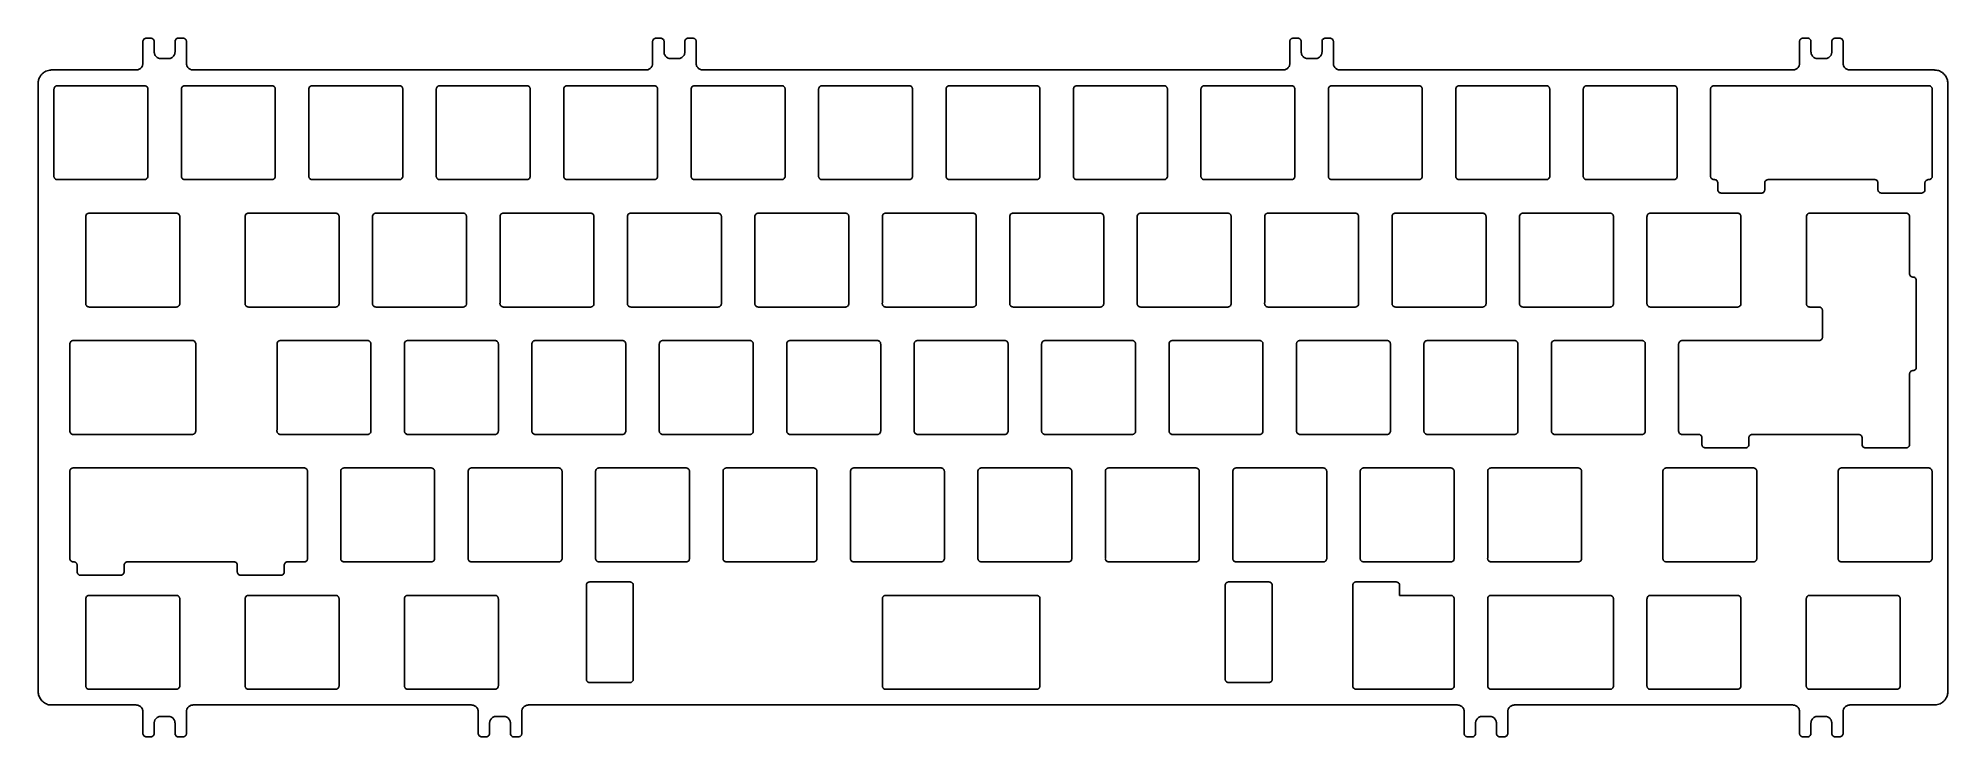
# Model space of a CAD drawing. Header units: millimetres. Extents: x 671 to 956, y -607 to -503.
import ezdxf

# ---------------------------------------------------------------- set-up
doc = ezdxf.new("R2010")
doc.units = ezdxf.units.MM

msp = doc.modelspace()

# ---------------------------------------------------------------- linework, layer by layer
at = {"color": 7, "linetype": 'Continuous', "lineweight": 25}
for p, q in [((693.16, -506.88), (693.16, -503.64)), ((769.16, -506.88), (769.16, -503.64)), ((857.66, -503.64), (857.66, -506.88)), ((933.66, -503.64), (933.66, -506.88)), ((690.46, -506.19), (689.36, -506.19)), ((766.46, -506.19), (765.36, -506.19)), ((861.46, -506.19), (860.36, -506.19)), ((937.46, -506.19), (936.36, -506.19)), ((761.66, -507.88), (694.16, -507.88)), ((856.66, -507.88), (770.16, -507.88)), ((932.66, -507.88), (865.16, -507.88)), ((694.16, -602.58), (735.66, -602.58)), ((744.16, -602.58), (882.66, -602.58)), ((891.16, -602.58), (932.66, -602.58)), ((689.36, -604.28), (690.46, -604.28)), ((693.16, -606.83), (693.16, -603.58)), ((739.36, -604.28), (740.46, -604.28)), ((743.16, -606.83), (743.16, -603.58)), ((883.66, -603.58), (883.66, -606.83)), ((886.36, -604.28), (887.46, -604.28)), ((933.66, -603.58), (933.66, -606.83)), ((936.36, -604.28), (937.46, -604.28))]:
    msp.add_line(p, q, dxfattribs=at)
for points, knots in [([(688.36, -505.19), (688.36, -505.04), (688.36, -504.73), (688.36, -504.35), (688.36, -504.05), (688.36, -503.84), (688.36, -503.69), (688.36, -503.59), (688.34, -503.52), (688.3, -503.4), (688.21, -503.27), (688.08, -503.19), (687.97, -503.15), (687.89, -503.14), (687.79, -503.14), (687.64, -503.14), (687.43, -503.14), (687.24, -503.14), (687.09, -503.14), (686.95, -503.17), (686.79, -503.27), (686.69, -503.43), (686.66, -503.57), (686.66, -503.8), (686.66, -504.29), (686.66, -505.36), (686.66, -506.27), (686.66, -506.88)], [0, 0, 0, 0, 0.064841, 0.129681, 0.162102, 0.194522, 0.215949, 0.224868, 0.237266, 0.249738, 0.276162, 0.30251, 0.314808, 0.32718, 0.335765, 0.358264, 0.390684, 0.423105, 0.438669, 0.454096, 0.484643, 0.515161, 0.530602, 0.546115, 0.610956, 0.740637, 1, 1, 1, 1]), ([(693.16, -503.64), (693.16, -503.62), (693.15, -503.57), (693.14, -503.51), (693.11, -503.43), (693.07, -503.35), (692.97, -503.24), (692.84, -503.17), (692.73, -503.14), (692.66, -503.14), (692.53, -503.14), (692.33, -503.14), (692.12, -503.14), (691.99, -503.14), (691.92, -503.14), (691.8, -503.16), (691.64, -503.23), (691.52, -503.37), (691.47, -503.51), (691.46, -503.6), (691.46, -503.71), (691.46, -503.88), (691.46, -504.15), (691.46, -504.48), (691.46, -504.84), (691.46, -505.07), (691.46, -505.19)], [0, 0, 0, 0, 0.0175681, 0.0350079, 0.0526376, 0.0810447, 0.1095936, 0.165593, 0.1919802, 0.2026825, 0.2216516, 0.2912866, 0.3609215, 0.384258, 0.3937363, 0.4195794, 0.474992, 0.5318637, 0.5585879, 0.5854512, 0.602356, 0.6476922, 0.7214601, 0.8143068, 0.9071534, 1, 1, 1, 1]), ([(764.36, -505.19), (764.36, -505.04), (764.36, -504.73), (764.36, -504.35), (764.36, -504.05), (764.36, -503.84), (764.36, -503.69), (764.36, -503.59), (764.34, -503.52), (764.3, -503.4), (764.21, -503.27), (764.08, -503.19), (763.97, -503.15), (763.89, -503.14), (763.79, -503.14), (763.64, -503.14), (763.43, -503.14), (763.24, -503.14), (763.09, -503.14), (762.95, -503.17), (762.79, -503.27), (762.69, -503.43), (762.66, -503.57), (762.66, -503.8), (762.66, -504.29), (762.66, -505.36), (762.66, -506.27), (762.66, -506.88)], [0, 0, 0, 0, 0.064841, 0.129681, 0.162102, 0.194522, 0.215949, 0.224868, 0.237266, 0.249738, 0.276162, 0.30251, 0.314808, 0.32718, 0.335765, 0.358264, 0.390684, 0.423105, 0.438669, 0.454096, 0.484643, 0.515161, 0.530602, 0.546115, 0.610956, 0.740637, 1, 1, 1, 1]), ([(769.16, -503.64), (769.16, -503.62), (769.15, -503.57), (769.14, -503.51), (769.11, -503.43), (769.07, -503.35), (768.97, -503.24), (768.84, -503.17), (768.73, -503.14), (768.66, -503.14), (768.53, -503.14), (768.33, -503.14), (768.12, -503.14), (767.99, -503.14), (767.92, -503.14), (767.8, -503.16), (767.64, -503.23), (767.52, -503.37), (767.47, -503.51), (767.46, -503.6), (767.46, -503.71), (767.46, -503.88), (767.46, -504.15), (767.46, -504.48), (767.46, -504.84), (767.46, -505.07), (767.46, -505.19)], [0, 0, 0, 0, 0.017568, 0.035008, 0.052638, 0.081045, 0.109594, 0.165593, 0.19198, 0.202682, 0.221652, 0.291287, 0.360922, 0.384258, 0.393736, 0.419579, 0.474992, 0.531864, 0.558588, 0.585451, 0.602356, 0.647692, 0.72146, 0.814307, 0.907153, 1, 1, 1, 1]), ([(859.36, -505.19), (859.36, -505.01), (859.36, -504.66), (859.36, -504.21), (859.36, -503.88), (859.36, -503.71), (859.36, -503.6), (859.34, -503.51), (859.29, -503.37), (859.17, -503.23), (859.01, -503.16), (858.9, -503.14), (858.82, -503.14), (858.69, -503.14), (858.48, -503.14), (858.28, -503.14), (858.16, -503.14), (858.09, -503.14), (857.97, -503.17), (857.84, -503.24), (857.75, -503.35), (857.69, -503.44), (857.66, -503.54), (857.66, -503.61), (857.66, -503.64)], [0, 0, 0, 0, 0.139276, 0.278553, 0.352264, 0.397602, 0.414568, 0.441294, 0.468158, 0.525032, 0.580447, 0.606292, 0.615703, 0.639108, 0.708746, 0.778384, 0.797286, 0.808057, 0.834446, 0.890448, 0.918857, 0.947406, 0.973669, 1, 1, 1, 1]), ([(864.16, -506.88), (864.16, -506.27), (864.16, -505.36), (864.16, -504.29), (864.16, -503.8), (864.16, -503.57), (864.12, -503.43), (864.02, -503.27), (863.86, -503.17), (863.72, -503.14), (863.57, -503.14), (863.38, -503.14), (863.18, -503.14), (863.03, -503.14), (862.92, -503.14), (862.85, -503.15), (862.73, -503.19), (862.6, -503.27), (862.51, -503.4), (862.47, -503.52), (862.46, -503.59), (862.46, -503.69), (862.46, -503.84), (862.46, -504.05), (862.46, -504.35), (862.46, -504.73), (862.46, -505.04), (862.46, -505.19)], [0, 0, 0, 0, 0.259363, 0.389044, 0.453885, 0.469398, 0.484839, 0.515357, 0.545904, 0.561331, 0.576895, 0.609316, 0.641736, 0.664199, 0.67282, 0.685118, 0.69749, 0.723838, 0.750262, 0.76266, 0.775132, 0.784014, 0.805478, 0.837898, 0.870319, 0.935159, 1, 1, 1, 1]), ([(935.36, -505.19), (935.36, -505.01), (935.36, -504.66), (935.36, -504.21), (935.36, -503.88), (935.36, -503.71), (935.36, -503.6), (935.34, -503.51), (935.29, -503.37), (935.17, -503.23), (935.01, -503.16), (934.9, -503.14), (934.82, -503.14), (934.69, -503.14), (934.48, -503.14), (934.28, -503.14), (934.16, -503.14), (934.09, -503.14), (933.97, -503.17), (933.84, -503.24), (933.75, -503.35), (933.69, -503.44), (933.66, -503.54), (933.66, -503.61), (933.66, -503.64)], [0, 0, 0, 0, 0.139276, 0.278553, 0.352265, 0.397603, 0.414568, 0.441292, 0.468158, 0.525032, 0.580447, 0.606292, 0.615701, 0.639108, 0.708746, 0.778384, 0.797287, 0.808057, 0.834446, 0.890448, 0.918856, 0.947406, 0.973666, 1, 1, 1, 1]), ([(940.16, -506.88), (940.16, -506.27), (940.16, -505.36), (940.16, -504.29), (940.16, -503.8), (940.16, -503.57), (940.12, -503.43), (940.02, -503.27), (939.86, -503.17), (939.72, -503.14), (939.57, -503.14), (939.38, -503.14), (939.18, -503.14), (939.03, -503.14), (938.92, -503.14), (938.85, -503.15), (938.73, -503.19), (938.6, -503.27), (938.51, -503.4), (938.47, -503.52), (938.46, -503.59), (938.46, -503.69), (938.46, -503.84), (938.46, -504.05), (938.46, -504.35), (938.46, -504.73), (938.46, -505.04), (938.46, -505.19)], [0, 0, 0, 0, 0.2593627, 0.389044, 0.4538847, 0.4693983, 0.4848389, 0.5153566, 0.5459041, 0.5613313, 0.5768952, 0.6093156, 0.6417359, 0.6641971, 0.6728204, 0.6851152, 0.6974895, 0.7238383, 0.7502624, 0.7626592, 0.7751322, 0.7840148, 0.805478, 0.8378983, 0.8703187, 0.9351593, 1, 1, 1, 1]), ([(689.36, -506.19), (689.32, -506.19), (689.26, -506.19), (689.17, -506.17), (689.08, -506.15), (688.95, -506.11), (688.8, -506.03), (688.64, -505.9), (688.51, -505.74), (688.42, -505.56), (688.37, -505.38), (688.36, -505.25), (688.36, -505.19)], [0, 0, 0, 0, 0.060259, 0.120021, 0.179824, 0.240208, 0.369998, 0.50013, 0.629921, 0.760053, 0.879943, 1, 1, 1, 1]), ([(691.46, -505.19), (691.46, -505.22), (691.45, -505.28), (691.44, -505.38), (691.42, -505.47), (691.38, -505.59), (691.3, -505.74), (691.17, -505.9), (691.01, -506.03), (690.83, -506.12), (690.65, -506.18), (690.52, -506.19), (690.46, -506.19)], [0, 0, 0, 0, 0.060259, 0.120021, 0.179824, 0.240208, 0.369998, 0.50013, 0.629921, 0.760053, 0.879943, 1, 1, 1, 1]), ([(765.36, -506.19), (765.32, -506.19), (765.26, -506.19), (765.17, -506.17), (765.08, -506.15), (764.95, -506.11), (764.8, -506.03), (764.64, -505.9), (764.51, -505.74), (764.42, -505.56), (764.37, -505.38), (764.36, -505.25), (764.36, -505.19)], [0, 0, 0, 0, 0.060259, 0.120021, 0.179824, 0.240208, 0.369998, 0.50013, 0.629921, 0.760053, 0.879943, 1, 1, 1, 1]), ([(767.46, -505.19), (767.46, -505.22), (767.45, -505.28), (767.44, -505.38), (767.42, -505.47), (767.38, -505.59), (767.3, -505.74), (767.17, -505.9), (767.01, -506.03), (766.83, -506.12), (766.65, -506.18), (766.52, -506.19), (766.46, -506.19)], [0, 0, 0, 0, 0.060259, 0.120021, 0.179824, 0.240208, 0.369998, 0.50013, 0.629921, 0.760053, 0.879943, 1, 1, 1, 1]), ([(860.36, -506.19), (860.32, -506.19), (860.26, -506.19), (860.17, -506.17), (860.08, -506.15), (859.95, -506.11), (859.8, -506.03), (859.64, -505.9), (859.51, -505.74), (859.42, -505.56), (859.37, -505.38), (859.36, -505.25), (859.36, -505.19)], [0, 0, 0, 0, 0.060259, 0.120021, 0.179824, 0.240208, 0.369998, 0.50013, 0.629921, 0.760053, 0.879943, 1, 1, 1, 1]), ([(862.46, -505.19), (862.46, -505.22), (862.45, -505.28), (862.44, -505.38), (862.42, -505.47), (862.38, -505.59), (862.3, -505.74), (862.17, -505.9), (862.01, -506.03), (861.83, -506.12), (861.65, -506.18), (861.52, -506.19), (861.46, -506.19)], [0, 0, 0, 0, 0.060259, 0.1200207, 0.1798243, 0.2402078, 0.3699983, 0.5001303, 0.629921, 0.7600531, 0.8799433, 1, 1, 1, 1]), ([(936.36, -506.19), (936.32, -506.19), (936.26, -506.19), (936.17, -506.17), (936.08, -506.15), (935.95, -506.11), (935.8, -506.03), (935.64, -505.9), (935.51, -505.74), (935.42, -505.56), (935.37, -505.38), (935.36, -505.25), (935.36, -505.19)], [0, 0, 0, 0, 0.060259, 0.120021, 0.179824, 0.240208, 0.369998, 0.50013, 0.629921, 0.760053, 0.879943, 1, 1, 1, 1]), ([(938.46, -505.19), (938.46, -505.22), (938.45, -505.28), (938.44, -505.38), (938.42, -505.47), (938.38, -505.59), (938.3, -505.74), (938.17, -505.9), (938.01, -506.03), (937.83, -506.12), (937.65, -506.18), (937.52, -506.19), (937.46, -506.19)], [0, 0, 0, 0, 0.060259, 0.1200207, 0.1798243, 0.2402078, 0.3699983, 0.5001303, 0.629921, 0.7600531, 0.8799433, 1, 1, 1, 1]), ([(685.66, -507.88), (682.89, -507.88), (678.74, -507.88), (674.56, -507.88), (673.1, -507.88), (672.96, -507.88), (672.72, -507.9), (672.39, -507.98), (672.02, -508.16), (671.68, -508.41), (671.44, -508.69), (671.3, -508.93), (671.2, -509.13), (671.12, -509.37), (671.07, -509.62), (671.06, -509.8), (671.06, -509.88)], [0, 0, 0, 0, 0.527392, 0.791089, 0.797681, 0.805572, 0.817617, 0.842827, 0.869237, 0.896336, 0.923525, 0.936861, 0.95023, 0.96686, 0.983354, 1, 1, 1, 1]), ([(686.66, -506.88), (686.66, -506.92), (686.65, -506.98), (686.64, -507.07), (686.62, -507.16), (686.58, -507.29), (686.5, -507.44), (686.37, -507.6), (686.21, -507.73), (686.03, -507.82), (685.84, -507.87), (685.72, -507.88), (685.66, -507.88)], [0, 0, 0, 0, 0.060262, 0.120027, 0.179834, 0.240221, 0.370012, 0.500144, 0.629931, 0.76006, 0.879947, 1, 1, 1, 1]), ([(694.16, -507.88), (694.12, -507.88), (694.06, -507.88), (693.97, -507.87), (693.88, -507.85), (693.75, -507.8), (693.6, -507.73), (693.44, -507.6), (693.31, -507.44), (693.22, -507.26), (693.17, -507.07), (693.16, -506.95), (693.16, -506.88)], [0, 0, 0, 0, 0.060259, 0.120021, 0.179825, 0.240208, 0.369999, 0.500131, 0.629921, 0.760053, 0.879943, 1, 1, 1, 1]), ([(762.66, -506.88), (762.66, -506.92), (762.65, -506.98), (762.64, -507.07), (762.62, -507.16), (762.58, -507.29), (762.5, -507.44), (762.37, -507.6), (762.21, -507.73), (762.03, -507.82), (761.84, -507.87), (761.72, -507.88), (761.66, -507.88)], [0, 0, 0, 0, 0.060262, 0.120027, 0.179834, 0.240221, 0.370012, 0.500144, 0.629931, 0.76006, 0.879947, 1, 1, 1, 1]), ([(770.16, -507.88), (770.12, -507.88), (770.06, -507.88), (769.97, -507.87), (769.88, -507.85), (769.75, -507.8), (769.6, -507.73), (769.44, -507.6), (769.31, -507.44), (769.22, -507.26), (769.17, -507.07), (769.16, -506.95), (769.16, -506.88)], [0, 0, 0, 0, 0.060259, 0.120021, 0.179825, 0.240208, 0.369999, 0.500131, 0.629921, 0.760053, 0.879943, 1, 1, 1, 1]), ([(857.66, -506.88), (857.66, -506.91), (857.65, -506.98), (857.64, -507.07), (857.62, -507.16), (857.58, -507.29), (857.5, -507.44), (857.37, -507.59), (857.21, -507.73), (857.03, -507.82), (856.85, -507.87), (856.72, -507.88), (856.66, -507.88)], [0, 0, 0, 0, 0.0602589, 0.1200206, 0.1798241, 0.2402076, 0.3699979, 0.5001297, 0.6299204, 0.7600525, 0.8799446, 1, 1, 1, 1]), ([(865.16, -507.88), (865.12, -507.88), (865.06, -507.88), (864.97, -507.87), (864.88, -507.85), (864.75, -507.8), (864.6, -507.73), (864.44, -507.6), (864.31, -507.44), (864.22, -507.26), (864.17, -507.07), (864.16, -506.95), (864.16, -506.88)], [0, 0, 0, 0, 0.060257, 0.120017, 0.1798189, 0.2402006, 0.3699872, 0.5001154, 0.6299061, 0.7600384, 0.8799779, 1, 1, 1, 1]), ([(933.66, -506.88), (933.66, -506.91), (933.65, -506.98), (933.64, -507.07), (933.62, -507.16), (933.58, -507.29), (933.5, -507.44), (933.37, -507.59), (933.21, -507.73), (933.03, -507.82), (932.85, -507.87), (932.72, -507.88), (932.66, -507.88)], [0, 0, 0, 0, 0.060259, 0.120021, 0.179824, 0.240208, 0.369998, 0.50013, 0.62992, 0.760052, 0.879945, 1, 1, 1, 1]), ([(941.16, -507.88), (941.12, -507.88), (941.06, -507.88), (940.97, -507.87), (940.88, -507.85), (940.75, -507.8), (940.6, -507.73), (940.44, -507.6), (940.31, -507.44), (940.22, -507.26), (940.17, -507.07), (940.16, -506.95), (940.16, -506.88)], [0, 0, 0, 0, 0.060257, 0.120017, 0.179819, 0.240201, 0.369987, 0.500115, 0.629906, 0.760038, 0.879978, 1, 1, 1, 1]), ([(955.76, -600.58), (955.76, -591.64), (955.76, -573.76), (955.76, -551.4), (955.76, -533.52), (955.76, -523.46), (955.76, -516.76), (955.76, -513.96), (955.76, -511.73), (955.76, -510.56), (955.76, -509.94), (955.76, -509.82), (955.75, -509.65), (955.68, -509.27), (955.45, -508.75), (954.98, -508.25), (954.47, -507.99), (954.1, -507.91), (953.89, -507.89), (953.69, -507.88), (953.45, -507.88), (953.17, -507.88), (952.71, -507.88), (952.05, -507.88), (950.94, -507.88), (949.54, -507.88), (947.3, -507.88), (944.51, -507.88), (942.27, -507.88), (941.16, -507.88)], [0, 0, 0, 0, 0.252041, 0.504082, 0.630103, 0.756123, 0.787629, 0.819134, 0.834886, 0.850639, 0.851951, 0.852488, 0.85391, 0.856868, 0.863127, 0.869602, 0.875922, 0.878928, 0.880377, 0.881856, 0.884481, 0.887107, 0.889732, 0.897608, 0.905485, 0.921237, 0.93699, 0.968495, 1, 1, 1, 1]), ([(671.06, -509.88), (671.06, -518.82), (671.06, -536.71), (671.06, -559.06), (671.06, -576.95), (671.06, -587.01), (671.06, -593.71), (671.06, -596.51), (671.06, -598.74), (671.06, -599.91), (671.06, -600.53), (671.06, -600.65), (671.07, -600.82), (671.13, -601.19), (671.36, -601.71), (671.83, -602.21), (672.34, -602.47), (672.72, -602.56), (672.93, -602.58), (673.12, -602.58), (673.36, -602.58), (673.64, -602.58), (674.11, -602.58), (674.76, -602.58), (675.88, -602.58), (677.27, -602.58), (679.51, -602.58), (682.3, -602.58), (684.54, -602.58), (685.66, -602.58)], [0, 0, 0, 0, 0.2520412, 0.5040823, 0.6301029, 0.7561235, 0.7876286, 0.8191338, 0.8348863, 0.8506389, 0.8519512, 0.852488, 0.8539097, 0.8568679, 0.8631274, 0.8696022, 0.8759218, 0.8789278, 0.8803765, 0.8818557, 0.8844811, 0.8871066, 0.889732, 0.8976083, 0.9054846, 0.9212371, 0.9369897, 0.9684949, 1, 1, 1, 1]), ([(686.91, -524.23), (684.57, -524.23), (681.07, -524.23), (677.28, -524.23), (675.53, -524.23), (674.8, -524.23), (674.33, -524.23), (674.11, -524.23), (674.01, -524.23), (673.94, -524.23), (673.88, -524.23), (673.78, -524.22), (673.65, -524.17), (673.53, -524.08), (673.47, -523.98), (673.43, -523.9), (673.41, -523.82), (673.4, -523.72), (673.41, -523.62), (673.41, -523.51), (673.41, -523.41), (673.41, -523.3), (673.41, -523.19), (673.41, -523.08), (673.41, -522.97), (673.41, -522.75), (673.41, -522.42), (673.41, -521.98), (673.41, -521.55), (673.41, -520.96), (673.41, -520.23), (673.41, -519.36), (673.41, -518.48), (673.41, -517.61), (673.41, -516.73), (673.41, -515.86), (673.41, -514.98), (673.41, -514.11), (673.41, -513.23), (673.41, -512.36), (673.41, -511.63), (673.41, -511.12), (673.41, -510.88), (673.41, -510.77), (673.41, -510.71), (673.42, -510.61), (673.47, -510.47), (673.56, -510.36), (673.66, -510.29), (673.74, -510.26), (673.82, -510.24), (673.88, -510.23), (673.91, -510.23)], [0, 0, 0, 0, 0.253934, 0.380902, 0.412643, 0.444385, 0.460256, 0.464224, 0.468192, 0.470939, 0.471995, 0.474908, 0.481134, 0.487645, 0.490845, 0.494065, 0.497023, 0.5, 0.503968, 0.507935, 0.511903, 0.515871, 0.519839, 0.523806, 0.527774, 0.531742, 0.547613, 0.563484, 0.579354, 0.595225, 0.626967, 0.658709, 0.690451, 0.722193, 0.753934, 0.785676, 0.817418, 0.84916, 0.880902, 0.912643, 0.944385, 0.960256, 0.968192, 0.970853, 0.971995, 0.974908, 0.981134, 0.987645, 0.990845, 0.994065, 0.997028, 1, 1, 1, 1]), ([(673.91, -510.23), (676.24, -510.23), (679.74, -510.23), (683.82, -510.23), (685.72, -510.23), (686.52, -510.23), (686.76, -510.23), (686.86, -510.23), (686.89, -510.23), (686.9, -510.23), (686.91, -510.23), (686.94, -510.23), (686.97, -510.24), (687.11, -510.26), (687.22, -510.32), (687.33, -510.46), (687.36, -510.52), (687.39, -510.6), (687.4, -510.63), (687.4, -510.67), (687.4, -510.69), (687.41, -510.71), (687.41, -510.72), (687.41, -510.73), (687.41, -510.73), (687.41, -513.07), (687.41, -516.57), (687.41, -520.65), (687.41, -522.55), (687.41, -523.35), (687.41, -523.58), (687.41, -523.69), (687.41, -523.71), (687.41, -523.73), (687.41, -523.74), (687.41, -523.77), (687.4, -523.8), (687.38, -523.93), (687.32, -524.05), (687.13, -524.2), (687.01, -524.23), (686.91, -524.23)], [0, 0, 0, 0, 0.25, 0.375, 0.4375, 0.453125, 0.460937, 0.462891, 0.463867, 0.463867, 0.464844, 0.464844, 0.46875, 0.46875, 0.484375, 0.484375, 0.492187, 0.492187, 0.496094, 0.496094, 0.498047, 0.499023, 0.499512, 0.499512, 0.5, 0.5, 0.75, 0.875, 0.9375, 0.953125, 0.960937, 0.962891, 0.963867, 0.963867, 0.964844, 0.964844, 0.96875, 0.96875, 0.984375, 0.984375, 1, 1, 1, 1]), ([(705.91, -524.23), (703.57, -524.23), (700.07, -524.23), (696.28, -524.23), (694.53, -524.23), (693.8, -524.23), (693.33, -524.23), (693.11, -524.23), (693.01, -524.23), (692.94, -524.23), (692.88, -524.23), (692.78, -524.22), (692.65, -524.17), (692.53, -524.08), (692.47, -523.98), (692.43, -523.9), (692.41, -523.82), (692.4, -523.72), (692.41, -523.62), (692.41, -523.51), (692.41, -523.41), (692.41, -523.3), (692.41, -523.19), (692.41, -523.08), (692.41, -522.97), (692.41, -522.75), (692.41, -522.42), (692.41, -521.98), (692.41, -521.55), (692.41, -520.96), (692.41, -520.23), (692.41, -519.36), (692.41, -518.48), (692.41, -517.61), (692.41, -516.73), (692.41, -515.86), (692.41, -514.98), (692.41, -514.11), (692.41, -513.23), (692.41, -512.36), (692.41, -511.63), (692.41, -511.12), (692.41, -510.88), (692.41, -510.77), (692.41, -510.71), (692.42, -510.61), (692.47, -510.47), (692.56, -510.36), (692.66, -510.29), (692.74, -510.26), (692.82, -510.24), (692.88, -510.23), (692.91, -510.23)], [0, 0, 0, 0, 0.253934, 0.380902, 0.412643, 0.444385, 0.460256, 0.464224, 0.468192, 0.470939, 0.471995, 0.474908, 0.481134, 0.487645, 0.490845, 0.494065, 0.497023, 0.5, 0.503968, 0.507935, 0.511903, 0.515871, 0.519839, 0.523806, 0.527774, 0.531742, 0.547613, 0.563484, 0.579354, 0.595225, 0.626967, 0.658709, 0.690451, 0.722193, 0.753934, 0.785676, 0.817418, 0.84916, 0.880902, 0.912643, 0.944385, 0.960256, 0.968192, 0.970853, 0.971995, 0.974908, 0.981134, 0.987645, 0.990845, 0.994065, 0.997028, 1, 1, 1, 1]), ([(692.91, -510.23), (695.24, -510.23), (698.74, -510.23), (702.53, -510.23), (704.28, -510.23), (705.01, -510.23), (705.48, -510.23), (705.7, -510.23), (705.8, -510.23), (705.87, -510.23), (705.93, -510.23), (706.03, -510.24), (706.17, -510.29), (706.28, -510.39), (706.35, -510.49), (706.38, -510.57), (706.4, -510.65), (706.41, -510.74), (706.41, -510.84), (706.41, -510.95), (706.41, -511.06), (706.41, -511.17), (706.41, -511.28), (706.41, -511.39), (706.41, -511.5), (706.41, -511.72), (706.41, -512.05), (706.41, -512.48), (706.41, -512.92), (706.41, -513.5), (706.41, -514.23), (706.41, -515.11), (706.41, -515.98), (706.41, -516.86), (706.41, -517.73), (706.41, -518.61), (706.41, -519.48), (706.41, -520.36), (706.41, -521.23), (706.41, -522.11), (706.41, -522.84), (706.41, -523.35), (706.41, -523.59), (706.41, -523.7), (706.41, -523.76), (706.4, -523.85), (706.35, -523.99), (706.25, -524.11), (706.15, -524.17), (706.07, -524.21), (705.99, -524.23), (705.93, -524.23), (705.91, -524.23)], [0, 0, 0, 0, 0.253934, 0.380902, 0.412643, 0.444385, 0.460256, 0.464224, 0.468192, 0.470939, 0.471995, 0.474908, 0.481134, 0.487645, 0.490845, 0.494065, 0.497023, 0.5, 0.503968, 0.507935, 0.511903, 0.515871, 0.519839, 0.523806, 0.527774, 0.531742, 0.547613, 0.563484, 0.579354, 0.595225, 0.626967, 0.658709, 0.690451, 0.722193, 0.753934, 0.785676, 0.817418, 0.84916, 0.880902, 0.912643, 0.944385, 0.960256, 0.968192, 0.970853, 0.971995, 0.974908, 0.981134, 0.987645, 0.990845, 0.994065, 0.997028, 1, 1, 1, 1]), ([(724.91, -524.23), (722.57, -524.23), (719.07, -524.23), (715.28, -524.23), (713.53, -524.23), (712.8, -524.23), (712.33, -524.23), (712.11, -524.23), (712.01, -524.23), (711.94, -524.23), (711.88, -524.23), (711.78, -524.22), (711.65, -524.17), (711.53, -524.08), (711.47, -523.98), (711.43, -523.9), (711.41, -523.82), (711.4, -523.72), (711.41, -523.62), (711.41, -523.51), (711.41, -523.41), (711.41, -523.3), (711.41, -523.19), (711.41, -523.08), (711.41, -522.97), (711.41, -522.75), (711.41, -522.42), (711.41, -521.98), (711.41, -521.55), (711.41, -520.96), (711.41, -520.23), (711.41, -519.36), (711.41, -518.48), (711.41, -517.61), (711.41, -516.73), (711.41, -515.86), (711.41, -514.98), (711.41, -514.11), (711.41, -513.23), (711.41, -512.36), (711.41, -511.63), (711.41, -511.12), (711.41, -510.88), (711.41, -510.77), (711.41, -510.71), (711.42, -510.61), (711.47, -510.47), (711.56, -510.36), (711.66, -510.29), (711.74, -510.26), (711.82, -510.24), (711.88, -510.23), (711.91, -510.23)], [0, 0, 0, 0, 0.253934, 0.380902, 0.412643, 0.444385, 0.460256, 0.464224, 0.468192, 0.470939, 0.471995, 0.474908, 0.481134, 0.487645, 0.490845, 0.494065, 0.497023, 0.5, 0.503968, 0.507935, 0.511903, 0.515871, 0.519839, 0.523806, 0.527774, 0.531742, 0.547613, 0.563484, 0.579354, 0.595225, 0.626967, 0.658709, 0.690451, 0.722193, 0.753934, 0.785676, 0.817418, 0.84916, 0.880902, 0.912643, 0.944385, 0.960256, 0.968192, 0.970853, 0.971995, 0.974908, 0.981134, 0.987645, 0.990845, 0.994065, 0.997028, 1, 1, 1, 1]), ([(711.91, -510.23), (714.24, -510.23), (717.74, -510.23), (721.53, -510.23), (723.28, -510.23), (724.01, -510.23), (724.48, -510.23), (724.7, -510.23), (724.8, -510.23), (724.87, -510.23), (724.93, -510.23), (725.03, -510.24), (725.17, -510.29), (725.28, -510.39), (725.35, -510.49), (725.38, -510.57), (725.4, -510.65), (725.41, -510.74), (725.41, -510.84), (725.41, -510.95), (725.41, -511.06), (725.41, -511.17), (725.41, -511.28), (725.41, -511.39), (725.41, -511.5), (725.41, -511.72), (725.41, -512.05), (725.41, -512.48), (725.41, -512.92), (725.41, -513.5), (725.41, -514.23), (725.41, -515.11), (725.41, -515.98), (725.41, -516.86), (725.41, -517.73), (725.41, -518.61), (725.41, -519.48), (725.41, -520.36), (725.41, -521.23), (725.41, -522.11), (725.41, -522.84), (725.41, -523.35), (725.41, -523.59), (725.41, -523.7), (725.41, -523.76), (725.4, -523.85), (725.35, -523.99), (725.25, -524.11), (725.15, -524.17), (725.07, -524.21), (724.99, -524.23), (724.93, -524.23), (724.91, -524.23)], [0, 0, 0, 0, 0.253934, 0.380902, 0.412643, 0.444385, 0.460256, 0.464224, 0.468192, 0.470939, 0.471995, 0.474908, 0.481134, 0.487645, 0.490845, 0.494065, 0.497023, 0.5, 0.503968, 0.507935, 0.511903, 0.515871, 0.519839, 0.523806, 0.527774, 0.531742, 0.547613, 0.563484, 0.579354, 0.595225, 0.626967, 0.658709, 0.690451, 0.722193, 0.753934, 0.785676, 0.817418, 0.84916, 0.880902, 0.912643, 0.944385, 0.960256, 0.968192, 0.970853, 0.971995, 0.974908, 0.981134, 0.987645, 0.990845, 0.994065, 0.997028, 1, 1, 1, 1]), ([(743.91, -524.23), (741.57, -524.23), (738.07, -524.23), (734.28, -524.23), (732.53, -524.23), (731.8, -524.23), (731.33, -524.23), (731.11, -524.23), (731.01, -524.23), (730.94, -524.23), (730.88, -524.23), (730.78, -524.22), (730.65, -524.17), (730.53, -524.08), (730.47, -523.98), (730.43, -523.9), (730.41, -523.82), (730.4, -523.72), (730.41, -523.62), (730.41, -523.51), (730.41, -523.41), (730.41, -523.3), (730.41, -523.19), (730.41, -523.08), (730.41, -522.97), (730.41, -522.75), (730.41, -522.42), (730.41, -521.98), (730.41, -521.55), (730.41, -520.96), (730.41, -520.23), (730.41, -519.36), (730.41, -518.48), (730.41, -517.61), (730.41, -516.73), (730.41, -515.86), (730.41, -514.98), (730.41, -514.11), (730.41, -513.23), (730.41, -512.36), (730.41, -511.63), (730.41, -511.12), (730.41, -510.88), (730.41, -510.77), (730.41, -510.71), (730.42, -510.61), (730.47, -510.47), (730.56, -510.36), (730.66, -510.29), (730.74, -510.26), (730.82, -510.24), (730.88, -510.23), (730.91, -510.23)], [0, 0, 0, 0, 0.253934, 0.380902, 0.412643, 0.444385, 0.460256, 0.464224, 0.468192, 0.470939, 0.471995, 0.474908, 0.481134, 0.487645, 0.490845, 0.494065, 0.497023, 0.5, 0.503968, 0.507935, 0.511903, 0.515871, 0.519839, 0.523806, 0.527774, 0.531742, 0.547613, 0.563484, 0.579354, 0.595225, 0.626967, 0.658709, 0.690451, 0.722193, 0.753934, 0.785676, 0.817418, 0.84916, 0.880902, 0.912643, 0.944385, 0.960256, 0.968192, 0.970853, 0.971995, 0.974908, 0.981134, 0.987645, 0.990845, 0.994065, 0.997028, 1, 1, 1, 1]), ([(730.91, -510.23), (733.24, -510.23), (736.74, -510.23), (740.53, -510.23), (742.28, -510.23), (743.01, -510.23), (743.48, -510.23), (743.7, -510.23), (743.8, -510.23), (743.87, -510.23), (743.93, -510.23), (744.03, -510.24), (744.17, -510.29), (744.28, -510.39), (744.35, -510.49), (744.38, -510.57), (744.4, -510.65), (744.41, -510.74), (744.41, -510.84), (744.41, -510.95), (744.41, -511.06), (744.41, -511.17), (744.41, -511.28), (744.41, -511.39), (744.41, -511.5), (744.41, -511.72), (744.41, -512.05), (744.41, -512.48), (744.41, -512.92), (744.41, -513.5), (744.41, -514.23), (744.41, -515.11), (744.41, -515.98), (744.41, -516.86), (744.41, -517.73), (744.41, -518.61), (744.41, -519.48), (744.41, -520.36), (744.41, -521.23), (744.41, -522.11), (744.41, -522.84), (744.41, -523.35), (744.41, -523.59), (744.41, -523.7), (744.41, -523.76), (744.4, -523.85), (744.35, -523.99), (744.25, -524.11), (744.15, -524.17), (744.07, -524.21), (743.99, -524.23), (743.93, -524.23), (743.91, -524.23)], [0, 0, 0, 0, 0.253934, 0.380902, 0.412643, 0.444385, 0.460256, 0.464224, 0.468192, 0.470939, 0.471995, 0.474908, 0.481134, 0.487645, 0.490845, 0.494065, 0.497023, 0.5, 0.503968, 0.507935, 0.511903, 0.515871, 0.519839, 0.523806, 0.527774, 0.531742, 0.547613, 0.563484, 0.579354, 0.595225, 0.626967, 0.658709, 0.690451, 0.722193, 0.753934, 0.785676, 0.817418, 0.84916, 0.880902, 0.912643, 0.944385, 0.960256, 0.968192, 0.970853, 0.971995, 0.974908, 0.981134, 0.987645, 0.990845, 0.994065, 0.997028, 1, 1, 1, 1]), ([(762.91, -524.23), (760.57, -524.23), (757.07, -524.23), (753.28, -524.23), (751.53, -524.23), (750.8, -524.23), (750.33, -524.23), (750.11, -524.23), (750.01, -524.23), (749.94, -524.23), (749.88, -524.23), (749.78, -524.22), (749.65, -524.17), (749.53, -524.08), (749.47, -523.98), (749.43, -523.9), (749.41, -523.82), (749.4, -523.72), (749.41, -523.62), (749.41, -523.51), (749.41, -523.41), (749.41, -523.3), (749.41, -523.19), (749.41, -523.08), (749.41, -522.97), (749.41, -522.75), (749.41, -522.42), (749.41, -521.98), (749.41, -521.55), (749.41, -520.96), (749.41, -520.23), (749.41, -519.36), (749.41, -518.48), (749.41, -517.61), (749.41, -516.73), (749.41, -515.86), (749.41, -514.98), (749.41, -514.11), (749.41, -513.23), (749.41, -512.36), (749.41, -511.63), (749.41, -511.12), (749.41, -510.88), (749.41, -510.77), (749.41, -510.71), (749.42, -510.61), (749.47, -510.47), (749.56, -510.36), (749.66, -510.29), (749.74, -510.26), (749.82, -510.24), (749.88, -510.23), (749.91, -510.23)], [0, 0, 0, 0, 0.253934, 0.380902, 0.412643, 0.444385, 0.460256, 0.464224, 0.468192, 0.470939, 0.471995, 0.474908, 0.481134, 0.487645, 0.490845, 0.494065, 0.497023, 0.5, 0.503968, 0.507935, 0.511903, 0.515871, 0.519839, 0.523806, 0.527774, 0.531742, 0.547613, 0.563484, 0.579354, 0.595225, 0.626967, 0.658709, 0.690451, 0.722193, 0.753934, 0.785676, 0.817418, 0.84916, 0.880902, 0.912643, 0.944385, 0.960256, 0.968192, 0.970853, 0.971995, 0.974908, 0.981134, 0.987645, 0.990845, 0.994065, 0.997028, 1, 1, 1, 1]), ([(749.91, -510.23), (752.24, -510.23), (755.74, -510.23), (759.53, -510.23), (761.28, -510.23), (762.01, -510.23), (762.48, -510.23), (762.7, -510.23), (762.8, -510.23), (762.87, -510.23), (762.93, -510.23), (763.03, -510.24), (763.17, -510.29), (763.28, -510.39), (763.35, -510.49), (763.38, -510.57), (763.4, -510.65), (763.41, -510.74), (763.41, -510.84), (763.41, -510.95), (763.41, -511.06), (763.41, -511.17), (763.41, -511.28), (763.41, -511.39), (763.41, -511.5), (763.41, -511.72), (763.41, -512.05), (763.41, -512.48), (763.41, -512.92), (763.41, -513.5), (763.41, -514.23), (763.41, -515.11), (763.41, -515.98), (763.41, -516.86), (763.41, -517.73), (763.41, -518.61), (763.41, -519.48), (763.41, -520.36), (763.41, -521.23), (763.41, -522.11), (763.41, -522.84), (763.41, -523.35), (763.41, -523.59), (763.41, -523.7), (763.41, -523.76), (763.4, -523.85), (763.35, -523.99), (763.25, -524.11), (763.15, -524.17), (763.07, -524.21), (762.99, -524.23), (762.93, -524.23), (762.91, -524.23)], [0, 0, 0, 0, 0.2539344, 0.3809017, 0.4126435, 0.4443853, 0.4602562, 0.4642239, 0.4681916, 0.4709385, 0.4719951, 0.4749083, 0.4811344, 0.4876452, 0.4908453, 0.4940647, 0.4970228, 0.4999999, 0.5039676, 0.5079354, 0.5119031, 0.5158708, 0.5198386, 0.5238063, 0.527774, 0.5317417, 0.5476126, 0.5634835, 0.5793544, 0.5952254, 0.6269672, 0.658709, 0.6904508, 0.7221926, 0.7539344, 0.7856762, 0.817418, 0.8491598, 0.8809016, 0.9126434, 0.9443852, 0.9602561, 0.9681916, 0.9708526, 0.9719951, 0.9749083, 0.9811343, 0.9876451, 0.9908453, 0.9940646, 0.9970276, 1, 1, 1, 1]), ([(781.91, -524.23), (779.57, -524.23), (776.07, -524.23), (772.28, -524.23), (770.53, -524.23), (769.8, -524.23), (769.33, -524.23), (769.11, -524.23), (769.01, -524.23), (768.94, -524.23), (768.88, -524.23), (768.78, -524.22), (768.65, -524.17), (768.53, -524.08), (768.47, -523.98), (768.43, -523.9), (768.41, -523.82), (768.4, -523.72), (768.41, -523.62), (768.41, -523.51), (768.41, -523.41), (768.41, -523.3), (768.41, -523.19), (768.41, -523.08), (768.41, -522.97), (768.41, -522.75), (768.41, -522.42), (768.41, -521.98), (768.41, -521.55), (768.41, -520.96), (768.41, -520.23), (768.41, -519.36), (768.41, -518.48), (768.41, -517.61), (768.41, -516.73), (768.41, -515.86), (768.41, -514.98), (768.41, -514.11), (768.41, -513.23), (768.41, -512.36), (768.41, -511.63), (768.41, -511.12), (768.41, -510.88), (768.41, -510.77), (768.41, -510.71), (768.42, -510.61), (768.47, -510.47), (768.56, -510.36), (768.66, -510.29), (768.74, -510.26), (768.82, -510.24), (768.88, -510.23), (768.91, -510.23)], [0, 0, 0, 0, 0.253934, 0.380902, 0.412643, 0.444385, 0.460256, 0.464224, 0.468192, 0.470939, 0.471995, 0.474908, 0.481134, 0.487645, 0.490845, 0.494065, 0.497023, 0.5, 0.503968, 0.507935, 0.511903, 0.515871, 0.519839, 0.523806, 0.527774, 0.531742, 0.547613, 0.563484, 0.579354, 0.595225, 0.626967, 0.658709, 0.690451, 0.722193, 0.753934, 0.785676, 0.817418, 0.84916, 0.880902, 0.912643, 0.944385, 0.960256, 0.968192, 0.970853, 0.971995, 0.974908, 0.981134, 0.987645, 0.990845, 0.994065, 0.997028, 1, 1, 1, 1]), ([(768.91, -510.23), (771.24, -510.23), (774.74, -510.23), (778.53, -510.23), (780.28, -510.23), (781.01, -510.23), (781.48, -510.23), (781.7, -510.23), (781.8, -510.23), (781.87, -510.23), (781.93, -510.23), (782.03, -510.24), (782.17, -510.29), (782.28, -510.39), (782.35, -510.49), (782.38, -510.57), (782.4, -510.65), (782.41, -510.74), (782.41, -510.84), (782.41, -510.95), (782.41, -511.06), (782.41, -511.17), (782.41, -511.28), (782.41, -511.39), (782.41, -511.5), (782.41, -511.72), (782.41, -512.05), (782.41, -512.48), (782.41, -512.92), (782.41, -513.5), (782.41, -514.23), (782.41, -515.11), (782.41, -515.98), (782.41, -516.86), (782.41, -517.73), (782.41, -518.61), (782.41, -519.48), (782.41, -520.36), (782.41, -521.23), (782.41, -522.11), (782.41, -522.84), (782.41, -523.35), (782.41, -523.59), (782.41, -523.7), (782.41, -523.76), (782.4, -523.85), (782.35, -523.99), (782.25, -524.11), (782.15, -524.17), (782.07, -524.21), (781.99, -524.23), (781.93, -524.23), (781.91, -524.23)], [0, 0, 0, 0, 0.253934, 0.380902, 0.412643, 0.444385, 0.460256, 0.464224, 0.468192, 0.470939, 0.471995, 0.474908, 0.481134, 0.487645, 0.490845, 0.494065, 0.497023, 0.5, 0.503968, 0.507935, 0.511903, 0.515871, 0.519839, 0.523806, 0.527774, 0.531742, 0.547613, 0.563484, 0.579354, 0.595225, 0.626967, 0.658709, 0.690451, 0.722193, 0.753934, 0.785676, 0.817418, 0.84916, 0.880902, 0.912643, 0.944385, 0.960256, 0.968192, 0.970853, 0.971995, 0.974908, 0.981134, 0.987645, 0.990845, 0.994065, 0.997028, 1, 1, 1, 1]), ([(800.91, -524.23), (798.57, -524.23), (795.07, -524.23), (791.28, -524.23), (789.53, -524.23), (788.8, -524.23), (788.33, -524.23), (788.11, -524.23), (788.01, -524.23), (787.94, -524.23), (787.88, -524.23), (787.78, -524.22), (787.65, -524.17), (787.53, -524.08), (787.47, -523.98), (787.43, -523.9), (787.41, -523.82), (787.4, -523.72), (787.41, -523.62), (787.41, -523.51), (787.41, -523.41), (787.41, -523.3), (787.41, -523.19), (787.41, -523.08), (787.41, -522.97), (787.41, -522.75), (787.41, -522.42), (787.41, -521.98), (787.41, -521.55), (787.41, -520.96), (787.41, -520.23), (787.41, -519.36), (787.41, -518.48), (787.41, -517.61), (787.41, -516.73), (787.41, -515.86), (787.41, -514.98), (787.41, -514.11), (787.41, -513.23), (787.41, -512.36), (787.41, -511.63), (787.41, -511.12), (787.41, -510.88), (787.41, -510.77), (787.41, -510.71), (787.42, -510.61), (787.47, -510.47), (787.56, -510.36), (787.66, -510.29), (787.74, -510.26), (787.82, -510.24), (787.88, -510.23), (787.91, -510.23)], [0, 0, 0, 0, 0.253934, 0.380902, 0.412643, 0.444385, 0.460256, 0.464224, 0.468192, 0.470939, 0.471995, 0.474908, 0.481134, 0.487645, 0.490845, 0.494065, 0.497023, 0.5, 0.503968, 0.507935, 0.511903, 0.515871, 0.519839, 0.523806, 0.527774, 0.531742, 0.547613, 0.563484, 0.579354, 0.595225, 0.626967, 0.658709, 0.690451, 0.722193, 0.753934, 0.785676, 0.817418, 0.84916, 0.880902, 0.912643, 0.944385, 0.960256, 0.968192, 0.970853, 0.971995, 0.974908, 0.981134, 0.987645, 0.990845, 0.994065, 0.997028, 1, 1, 1, 1]), ([(787.91, -510.23), (790.24, -510.23), (793.74, -510.23), (797.53, -510.23), (799.28, -510.23), (800.01, -510.23), (800.48, -510.23), (800.7, -510.23), (800.8, -510.23), (800.87, -510.23), (800.93, -510.23), (801.03, -510.24), (801.17, -510.29), (801.28, -510.39), (801.35, -510.49), (801.38, -510.57), (801.4, -510.65), (801.41, -510.74), (801.41, -510.84), (801.41, -510.95), (801.41, -511.06), (801.41, -511.17), (801.41, -511.28), (801.41, -511.39), (801.41, -511.5), (801.41, -511.72), (801.41, -512.05), (801.41, -512.48), (801.41, -512.92), (801.41, -513.5), (801.41, -514.23), (801.41, -515.11), (801.41, -515.98), (801.41, -516.86), (801.41, -517.73), (801.41, -518.61), (801.41, -519.48), (801.41, -520.36), (801.41, -521.23), (801.41, -522.11), (801.41, -522.84), (801.41, -523.35), (801.41, -523.59), (801.41, -523.7), (801.41, -523.76), (801.4, -523.85), (801.35, -523.99), (801.25, -524.11), (801.15, -524.17), (801.07, -524.21), (800.99, -524.23), (800.93, -524.23), (800.91, -524.23)], [0, 0, 0, 0, 0.253934, 0.380902, 0.412643, 0.444385, 0.460256, 0.464224, 0.468192, 0.470939, 0.471995, 0.474908, 0.481134, 0.487645, 0.490845, 0.494065, 0.497023, 0.5, 0.503968, 0.507935, 0.511903, 0.515871, 0.519839, 0.523806, 0.527774, 0.531742, 0.547613, 0.563484, 0.579354, 0.595225, 0.626967, 0.658709, 0.690451, 0.722193, 0.753934, 0.785676, 0.817418, 0.84916, 0.880902, 0.912643, 0.944385, 0.960256, 0.968192, 0.970853, 0.971995, 0.974908, 0.981134, 0.987645, 0.990845, 0.994065, 0.997028, 1, 1, 1, 1]), ([(819.91, -524.23), (817.57, -524.23), (814.07, -524.23), (810.28, -524.23), (808.53, -524.23), (807.8, -524.23), (807.33, -524.23), (807.11, -524.23), (807.01, -524.23), (806.94, -524.23), (806.88, -524.23), (806.78, -524.22), (806.65, -524.17), (806.53, -524.08), (806.47, -523.98), (806.43, -523.9), (806.41, -523.82), (806.4, -523.72), (806.41, -523.62), (806.41, -523.51), (806.41, -523.41), (806.41, -523.3), (806.41, -523.19), (806.41, -523.08), (806.41, -522.97), (806.41, -522.75), (806.41, -522.42), (806.41, -521.98), (806.41, -521.55), (806.41, -520.96), (806.41, -520.23), (806.41, -519.36), (806.41, -518.48), (806.41, -517.61), (806.41, -516.73), (806.41, -515.86), (806.41, -514.98), (806.41, -514.11), (806.41, -513.23), (806.41, -512.36), (806.41, -511.63), (806.41, -511.12), (806.41, -510.88), (806.41, -510.77), (806.41, -510.71), (806.42, -510.61), (806.47, -510.47), (806.56, -510.36), (806.66, -510.29), (806.74, -510.26), (806.82, -510.24), (806.88, -510.23), (806.91, -510.23)], [0, 0, 0, 0, 0.253934, 0.380902, 0.412643, 0.444385, 0.460256, 0.464224, 0.468192, 0.470939, 0.471995, 0.474908, 0.481134, 0.487645, 0.490845, 0.494065, 0.497023, 0.5, 0.503968, 0.507935, 0.511903, 0.515871, 0.519839, 0.523806, 0.527774, 0.531742, 0.547613, 0.563484, 0.579354, 0.595225, 0.626967, 0.658709, 0.690451, 0.722193, 0.753934, 0.785676, 0.817418, 0.84916, 0.880902, 0.912643, 0.944385, 0.960256, 0.968192, 0.970853, 0.971995, 0.974908, 0.981134, 0.987645, 0.990845, 0.994065, 0.997028, 1, 1, 1, 1]), ([(806.91, -510.23), (809.24, -510.23), (812.74, -510.23), (816.53, -510.23), (818.28, -510.23), (819.01, -510.23), (819.48, -510.23), (819.7, -510.23), (819.8, -510.23), (819.87, -510.23), (819.93, -510.23), (820.03, -510.24), (820.17, -510.29), (820.28, -510.39), (820.35, -510.49), (820.38, -510.57), (820.4, -510.65), (820.41, -510.74), (820.41, -510.84), (820.41, -510.95), (820.41, -511.06), (820.41, -511.17), (820.41, -511.28), (820.41, -511.39), (820.41, -511.5), (820.41, -511.72), (820.41, -512.05), (820.41, -512.48), (820.41, -512.92), (820.41, -513.5), (820.41, -514.23), (820.41, -515.11), (820.41, -515.98), (820.41, -516.86), (820.41, -517.73), (820.41, -518.61), (820.41, -519.48), (820.41, -520.36), (820.41, -521.23), (820.41, -522.11), (820.41, -522.84), (820.41, -523.35), (820.41, -523.59), (820.41, -523.7), (820.41, -523.76), (820.4, -523.85), (820.35, -523.99), (820.25, -524.11), (820.15, -524.17), (820.07, -524.21), (819.99, -524.23), (819.93, -524.23), (819.91, -524.23)], [0, 0, 0, 0, 0.253934, 0.380902, 0.412643, 0.444385, 0.460256, 0.464224, 0.468192, 0.470939, 0.471995, 0.474908, 0.481134, 0.487645, 0.490845, 0.494065, 0.497023, 0.5, 0.503968, 0.507935, 0.511903, 0.515871, 0.519839, 0.523806, 0.527774, 0.531742, 0.547613, 0.563484, 0.579354, 0.595225, 0.626967, 0.658709, 0.690451, 0.722193, 0.753934, 0.785676, 0.817418, 0.84916, 0.880902, 0.912643, 0.944385, 0.960256, 0.968192, 0.970853, 0.971995, 0.974908, 0.981134, 0.987645, 0.990845, 0.994065, 0.997028, 1, 1, 1, 1]), ([(838.91, -524.23), (836.57, -524.23), (833.07, -524.23), (829.28, -524.23), (827.53, -524.23), (826.8, -524.23), (826.33, -524.23), (826.11, -524.23), (826.01, -524.23), (825.94, -524.23), (825.88, -524.23), (825.78, -524.22), (825.65, -524.17), (825.53, -524.08), (825.47, -523.98), (825.43, -523.9), (825.41, -523.82), (825.4, -523.72), (825.41, -523.62), (825.41, -523.51), (825.41, -523.41), (825.41, -523.3), (825.41, -523.19), (825.41, -523.08), (825.41, -522.97), (825.41, -522.75), (825.41, -522.42), (825.41, -521.98), (825.41, -521.55), (825.41, -520.96), (825.41, -520.23), (825.41, -519.36), (825.41, -518.48), (825.41, -517.61), (825.41, -516.73), (825.41, -515.86), (825.41, -514.98), (825.41, -514.11), (825.41, -513.23), (825.41, -512.36), (825.41, -511.63), (825.41, -511.12), (825.41, -510.88), (825.41, -510.77), (825.41, -510.71), (825.42, -510.61), (825.47, -510.47), (825.56, -510.36), (825.66, -510.29), (825.74, -510.26), (825.82, -510.24), (825.88, -510.23), (825.91, -510.23)], [0, 0, 0, 0, 0.253934, 0.380902, 0.412643, 0.444385, 0.460256, 0.464224, 0.468192, 0.470939, 0.471995, 0.474908, 0.481134, 0.487645, 0.490845, 0.494065, 0.497023, 0.5, 0.503968, 0.507935, 0.511903, 0.515871, 0.519839, 0.523806, 0.527774, 0.531742, 0.547613, 0.563484, 0.579354, 0.595225, 0.626967, 0.658709, 0.690451, 0.722193, 0.753934, 0.785676, 0.817418, 0.84916, 0.880902, 0.912643, 0.944385, 0.960256, 0.968192, 0.970853, 0.971995, 0.974908, 0.981134, 0.987645, 0.990845, 0.994065, 0.997028, 1, 1, 1, 1]), ([(825.91, -510.23), (828.24, -510.23), (831.74, -510.23), (835.53, -510.23), (837.28, -510.23), (838.01, -510.23), (838.48, -510.23), (838.7, -510.23), (838.8, -510.23), (838.87, -510.23), (838.93, -510.23), (839.03, -510.24), (839.17, -510.29), (839.28, -510.39), (839.35, -510.49), (839.38, -510.57), (839.4, -510.65), (839.41, -510.74), (839.41, -510.84), (839.41, -510.95), (839.41, -511.06), (839.41, -511.17), (839.41, -511.28), (839.41, -511.39), (839.41, -511.5), (839.41, -511.72), (839.41, -512.05), (839.41, -512.48), (839.41, -512.92), (839.41, -513.5), (839.41, -514.23), (839.41, -515.11), (839.41, -515.98), (839.41, -516.86), (839.41, -517.73), (839.41, -518.61), (839.41, -519.48), (839.41, -520.36), (839.41, -521.23), (839.41, -522.11), (839.41, -522.84), (839.41, -523.35), (839.41, -523.59), (839.41, -523.7), (839.41, -523.76), (839.4, -523.85), (839.35, -523.99), (839.25, -524.11), (839.15, -524.17), (839.07, -524.21), (838.99, -524.23), (838.93, -524.23), (838.91, -524.23)], [0, 0, 0, 0, 0.253934, 0.380902, 0.412643, 0.444385, 0.460256, 0.464224, 0.468192, 0.470939, 0.471995, 0.474908, 0.481134, 0.487645, 0.490845, 0.494065, 0.497023, 0.5, 0.503968, 0.507935, 0.511903, 0.515871, 0.519839, 0.523806, 0.527774, 0.531742, 0.547613, 0.563484, 0.579354, 0.595225, 0.626967, 0.658709, 0.690451, 0.722193, 0.753934, 0.785676, 0.817418, 0.84916, 0.880902, 0.912643, 0.944385, 0.960256, 0.968192, 0.970853, 0.971995, 0.974908, 0.981134, 0.987645, 0.990845, 0.994065, 0.997028, 1, 1, 1, 1]), ([(857.91, -524.23), (855.57, -524.23), (852.07, -524.23), (848.28, -524.23), (846.53, -524.23), (845.8, -524.23), (845.33, -524.23), (845.11, -524.23), (845.01, -524.23), (844.94, -524.23), (844.88, -524.23), (844.78, -524.22), (844.65, -524.17), (844.53, -524.08), (844.47, -523.98), (844.43, -523.9), (844.41, -523.82), (844.4, -523.72), (844.41, -523.62), (844.41, -523.51), (844.41, -523.41), (844.41, -523.3), (844.41, -523.19), (844.41, -523.08), (844.41, -522.97), (844.41, -522.75), (844.41, -522.42), (844.41, -521.98), (844.41, -521.55), (844.41, -520.96), (844.41, -520.23), (844.41, -519.36), (844.41, -518.48), (844.41, -517.61), (844.41, -516.73), (844.41, -515.86), (844.41, -514.98), (844.41, -514.11), (844.41, -513.23), (844.41, -512.36), (844.41, -511.63), (844.41, -511.12), (844.41, -510.88), (844.41, -510.77), (844.41, -510.71), (844.42, -510.61), (844.47, -510.47), (844.56, -510.36), (844.66, -510.29), (844.74, -510.26), (844.82, -510.24), (844.88, -510.23), (844.91, -510.23)], [0, 0, 0, 0, 0.253934, 0.380902, 0.412643, 0.444385, 0.460256, 0.464224, 0.468192, 0.470939, 0.471995, 0.474908, 0.481134, 0.487645, 0.490845, 0.494065, 0.497023, 0.5, 0.503968, 0.507935, 0.511903, 0.515871, 0.519839, 0.523806, 0.527774, 0.531742, 0.547613, 0.563484, 0.579354, 0.595225, 0.626967, 0.658709, 0.690451, 0.722193, 0.753934, 0.785676, 0.817418, 0.84916, 0.880902, 0.912643, 0.944385, 0.960256, 0.968192, 0.970853, 0.971995, 0.974908, 0.981134, 0.987645, 0.990845, 0.994065, 0.997028, 1, 1, 1, 1]), ([(844.91, -510.23), (847.24, -510.23), (850.74, -510.23), (854.53, -510.23), (856.28, -510.23), (857.01, -510.23), (857.48, -510.23), (857.7, -510.23), (857.8, -510.23), (857.87, -510.23), (857.93, -510.23), (858.03, -510.24), (858.17, -510.29), (858.28, -510.39), (858.35, -510.49), (858.38, -510.57), (858.4, -510.65), (858.41, -510.74), (858.41, -510.84), (858.41, -510.95), (858.41, -511.06), (858.41, -511.17), (858.41, -511.28), (858.41, -511.39), (858.41, -511.5), (858.41, -511.72), (858.41, -512.05), (858.41, -512.48), (858.41, -512.92), (858.41, -513.5), (858.41, -514.23), (858.41, -515.11), (858.41, -515.98), (858.41, -516.86), (858.41, -517.73), (858.41, -518.61), (858.41, -519.48), (858.41, -520.36), (858.41, -521.23), (858.41, -522.11), (858.41, -522.84), (858.41, -523.35), (858.41, -523.59), (858.41, -523.7), (858.41, -523.76), (858.4, -523.85), (858.35, -523.99), (858.25, -524.11), (858.15, -524.17), (858.07, -524.21), (857.99, -524.23), (857.93, -524.23), (857.91, -524.23)], [0, 0, 0, 0, 0.253934, 0.380902, 0.412643, 0.444385, 0.460256, 0.464224, 0.468192, 0.470939, 0.471995, 0.474908, 0.481134, 0.487645, 0.490845, 0.494065, 0.497023, 0.5, 0.503968, 0.507935, 0.511903, 0.515871, 0.519839, 0.523806, 0.527774, 0.531742, 0.547613, 0.563484, 0.579354, 0.595225, 0.626967, 0.658709, 0.690451, 0.722193, 0.753934, 0.785676, 0.817418, 0.84916, 0.880902, 0.912643, 0.944385, 0.960256, 0.968192, 0.970853, 0.971995, 0.974908, 0.981134, 0.987645, 0.990845, 0.994065, 0.997028, 1, 1, 1, 1]), ([(876.91, -524.23), (874.57, -524.23), (871.07, -524.23), (867.28, -524.23), (865.53, -524.23), (864.8, -524.23), (864.33, -524.23), (864.11, -524.23), (864.01, -524.23), (863.94, -524.23), (863.88, -524.23), (863.78, -524.22), (863.65, -524.17), (863.53, -524.08), (863.47, -523.98), (863.43, -523.9), (863.41, -523.82), (863.4, -523.72), (863.41, -523.62), (863.41, -523.51), (863.41, -523.41), (863.41, -523.3), (863.41, -523.19), (863.41, -523.08), (863.41, -522.97), (863.41, -522.75), (863.41, -522.42), (863.41, -521.98), (863.41, -521.55), (863.41, -520.96), (863.41, -520.23), (863.41, -519.36), (863.41, -518.48), (863.41, -517.61), (863.41, -516.73), (863.41, -515.86), (863.41, -514.98), (863.41, -514.11), (863.41, -513.23), (863.41, -512.36), (863.41, -511.63), (863.41, -511.12), (863.41, -510.88), (863.41, -510.77), (863.41, -510.71), (863.42, -510.61), (863.47, -510.47), (863.56, -510.36), (863.66, -510.29), (863.74, -510.26), (863.82, -510.24), (863.88, -510.23), (863.91, -510.23)], [0, 0, 0, 0, 0.253934, 0.380902, 0.412643, 0.444385, 0.460256, 0.464224, 0.468192, 0.470939, 0.471995, 0.474908, 0.481134, 0.487645, 0.490845, 0.494065, 0.497023, 0.5, 0.503968, 0.507935, 0.511903, 0.515871, 0.519839, 0.523806, 0.527774, 0.531742, 0.547613, 0.563484, 0.579354, 0.595225, 0.626967, 0.658709, 0.690451, 0.722193, 0.753934, 0.785676, 0.817418, 0.84916, 0.880902, 0.912643, 0.944385, 0.960256, 0.968192, 0.970853, 0.971995, 0.974908, 0.981134, 0.987645, 0.990845, 0.994065, 0.997028, 1, 1, 1, 1]), ([(863.91, -510.23), (866.24, -510.23), (869.74, -510.23), (873.53, -510.23), (875.28, -510.23), (876.01, -510.23), (876.48, -510.23), (876.7, -510.23), (876.8, -510.23), (876.87, -510.23), (876.93, -510.23), (877.03, -510.24), (877.17, -510.29), (877.28, -510.39), (877.35, -510.49), (877.38, -510.57), (877.4, -510.65), (877.41, -510.74), (877.41, -510.84), (877.41, -510.95), (877.41, -511.06), (877.41, -511.17), (877.41, -511.28), (877.41, -511.39), (877.41, -511.5), (877.41, -511.72), (877.41, -512.05), (877.41, -512.48), (877.41, -512.92), (877.41, -513.5), (877.41, -514.23), (877.41, -515.11), (877.41, -515.98), (877.41, -516.86), (877.41, -517.73), (877.41, -518.61), (877.41, -519.48), (877.41, -520.36), (877.41, -521.23), (877.41, -522.11), (877.41, -522.84), (877.41, -523.35), (877.41, -523.59), (877.41, -523.7), (877.41, -523.76), (877.4, -523.85), (877.35, -523.99), (877.25, -524.11), (877.15, -524.17), (877.07, -524.21), (876.99, -524.23), (876.93, -524.23), (876.91, -524.23)], [0, 0, 0, 0, 0.2539344, 0.3809017, 0.4126435, 0.4443853, 0.4602562, 0.4642239, 0.4681916, 0.4709385, 0.4719951, 0.4749083, 0.4811344, 0.4876452, 0.4908453, 0.4940647, 0.4970228, 0.4999999, 0.5039676, 0.5079354, 0.5119031, 0.5158708, 0.5198386, 0.5238063, 0.527774, 0.5317417, 0.5476126, 0.5634835, 0.5793544, 0.5952254, 0.6269672, 0.658709, 0.6904508, 0.7221926, 0.7539344, 0.7856762, 0.817418, 0.8491598, 0.8809016, 0.9126434, 0.9443852, 0.9602561, 0.9681916, 0.9708526, 0.9719951, 0.9749083, 0.9811343, 0.9876451, 0.9908453, 0.9940646, 0.9970276, 1, 1, 1, 1]), ([(895.91, -524.23), (893.57, -524.23), (890.07, -524.23), (886.28, -524.23), (884.53, -524.23), (883.8, -524.23), (883.33, -524.23), (883.11, -524.23), (883.01, -524.23), (882.94, -524.23), (882.88, -524.23), (882.78, -524.22), (882.65, -524.17), (882.53, -524.08), (882.47, -523.98), (882.43, -523.9), (882.41, -523.82), (882.4, -523.72), (882.41, -523.62), (882.41, -523.51), (882.41, -523.41), (882.41, -523.3), (882.41, -523.19), (882.41, -523.08), (882.41, -522.97), (882.41, -522.75), (882.41, -522.42), (882.41, -521.98), (882.41, -521.55), (882.41, -520.96), (882.41, -520.23), (882.41, -519.36), (882.41, -518.48), (882.41, -517.61), (882.41, -516.73), (882.41, -515.86), (882.41, -514.98), (882.41, -514.11), (882.41, -513.23), (882.41, -512.36), (882.41, -511.63), (882.41, -511.12), (882.41, -510.88), (882.41, -510.77), (882.41, -510.71), (882.42, -510.61), (882.47, -510.47), (882.56, -510.36), (882.66, -510.29), (882.74, -510.26), (882.82, -510.24), (882.88, -510.23), (882.91, -510.23)], [0, 0, 0, 0, 0.2539344, 0.3809017, 0.4126435, 0.4443853, 0.4602562, 0.4642239, 0.4681916, 0.4709385, 0.4719951, 0.4749083, 0.4811344, 0.4876452, 0.4908453, 0.4940647, 0.4970228, 0.4999999, 0.5039676, 0.5079354, 0.5119031, 0.5158708, 0.5198386, 0.5238063, 0.527774, 0.5317417, 0.5476126, 0.5634835, 0.5793544, 0.5952254, 0.6269672, 0.658709, 0.6904508, 0.7221926, 0.7539344, 0.7856762, 0.817418, 0.8491598, 0.8809016, 0.9126434, 0.9443852, 0.9602561, 0.9681916, 0.9708526, 0.9719951, 0.9749083, 0.9811343, 0.9876451, 0.9908453, 0.9940646, 0.9970276, 1, 1, 1, 1]), ([(882.91, -510.23), (885.24, -510.23), (888.74, -510.23), (892.53, -510.23), (894.28, -510.23), (895.01, -510.23), (895.48, -510.23), (895.7, -510.23), (895.8, -510.23), (895.87, -510.23), (895.93, -510.23), (896.03, -510.24), (896.17, -510.29), (896.28, -510.39), (896.35, -510.49), (896.38, -510.57), (896.4, -510.65), (896.41, -510.74), (896.41, -510.84), (896.41, -510.95), (896.41, -511.06), (896.41, -511.17), (896.41, -511.28), (896.41, -511.39), (896.41, -511.5), (896.41, -511.72), (896.41, -512.05), (896.41, -512.48), (896.41, -512.92), (896.41, -513.5), (896.41, -514.23), (896.41, -515.11), (896.41, -515.98), (896.41, -516.86), (896.41, -517.73), (896.41, -518.61), (896.41, -519.48), (896.41, -520.36), (896.41, -521.23), (896.41, -522.11), (896.41, -522.84), (896.41, -523.35), (896.41, -523.59), (896.41, -523.7), (896.41, -523.76), (896.4, -523.85), (896.35, -523.99), (896.25, -524.11), (896.15, -524.17), (896.07, -524.21), (895.99, -524.23), (895.93, -524.23), (895.91, -524.23)], [0, 0, 0, 0, 0.253934, 0.380902, 0.412643, 0.444385, 0.460256, 0.464224, 0.468192, 0.470939, 0.471995, 0.474908, 0.481134, 0.487645, 0.490845, 0.494065, 0.497023, 0.5, 0.503968, 0.507935, 0.511903, 0.515871, 0.519839, 0.523806, 0.527774, 0.531742, 0.547613, 0.563484, 0.579354, 0.595225, 0.626967, 0.658709, 0.690451, 0.722193, 0.753934, 0.785676, 0.817418, 0.84916, 0.880902, 0.912643, 0.944385, 0.960256, 0.968192, 0.970853, 0.971995, 0.974908, 0.981134, 0.987645, 0.990845, 0.994065, 0.997028, 1, 1, 1, 1]), ([(914.91, -524.23), (912.57, -524.23), (909.07, -524.23), (905.28, -524.23), (903.53, -524.23), (902.8, -524.23), (902.33, -524.23), (902.11, -524.23), (902.01, -524.23), (901.94, -524.23), (901.88, -524.23), (901.78, -524.22), (901.65, -524.17), (901.53, -524.08), (901.47, -523.98), (901.43, -523.9), (901.41, -523.82), (901.4, -523.72), (901.41, -523.62), (901.41, -523.51), (901.41, -523.41), (901.41, -523.3), (901.41, -523.19), (901.41, -523.08), (901.41, -522.97), (901.41, -522.75), (901.41, -522.42), (901.41, -521.98), (901.41, -521.55), (901.41, -520.96), (901.41, -520.23), (901.41, -519.36), (901.41, -518.48), (901.41, -517.61), (901.41, -516.73), (901.41, -515.86), (901.41, -514.98), (901.41, -514.11), (901.41, -513.23), (901.41, -512.36), (901.41, -511.63), (901.41, -511.12), (901.41, -510.88), (901.41, -510.77), (901.41, -510.71), (901.42, -510.61), (901.47, -510.47), (901.56, -510.36), (901.66, -510.29), (901.74, -510.26), (901.82, -510.24), (901.88, -510.23), (901.91, -510.23)], [0, 0, 0, 0, 0.253934, 0.380902, 0.412643, 0.444385, 0.460256, 0.464224, 0.468192, 0.470939, 0.471995, 0.474908, 0.481134, 0.487645, 0.490845, 0.494065, 0.497023, 0.5, 0.503968, 0.507935, 0.511903, 0.515871, 0.519839, 0.523806, 0.527774, 0.531742, 0.547613, 0.563484, 0.579354, 0.595225, 0.626967, 0.658709, 0.690451, 0.722193, 0.753934, 0.785676, 0.817418, 0.84916, 0.880902, 0.912643, 0.944385, 0.960256, 0.968192, 0.970853, 0.971995, 0.974908, 0.981134, 0.987645, 0.990845, 0.994065, 0.997028, 1, 1, 1, 1]), ([(901.91, -510.23), (904.24, -510.23), (907.74, -510.23), (911.53, -510.23), (913.28, -510.23), (914.01, -510.23), (914.48, -510.23), (914.7, -510.23), (914.8, -510.23), (914.87, -510.23), (914.93, -510.23), (915.03, -510.24), (915.17, -510.29), (915.28, -510.39), (915.35, -510.49), (915.38, -510.57), (915.4, -510.65), (915.41, -510.74), (915.41, -510.84), (915.41, -510.95), (915.41, -511.06), (915.41, -511.17), (915.41, -511.28), (915.41, -511.39), (915.41, -511.5), (915.41, -511.72), (915.41, -512.05), (915.41, -512.48), (915.41, -512.92), (915.41, -513.5), (915.41, -514.23), (915.41, -515.11), (915.41, -515.98), (915.41, -516.86), (915.41, -517.73), (915.41, -518.61), (915.41, -519.48), (915.41, -520.36), (915.41, -521.23), (915.41, -522.11), (915.41, -522.84), (915.41, -523.35), (915.41, -523.59), (915.41, -523.7), (915.41, -523.76), (915.4, -523.85), (915.35, -523.99), (915.25, -524.11), (915.15, -524.17), (915.07, -524.21), (914.99, -524.23), (914.93, -524.23), (914.91, -524.23)], [0, 0, 0, 0, 0.253934, 0.380902, 0.412643, 0.444385, 0.460256, 0.464224, 0.468192, 0.470939, 0.471995, 0.474908, 0.481134, 0.487645, 0.490845, 0.494065, 0.497023, 0.5, 0.503968, 0.507935, 0.511903, 0.515871, 0.519839, 0.523806, 0.527774, 0.531742, 0.547613, 0.563484, 0.579354, 0.595225, 0.626967, 0.658709, 0.690451, 0.722193, 0.753934, 0.785676, 0.817418, 0.84916, 0.880902, 0.912643, 0.944385, 0.960256, 0.968192, 0.970853, 0.971995, 0.974908, 0.981134, 0.987645, 0.990845, 0.994065, 0.997028, 1, 1, 1, 1]), ([(921.47, -525.73), (921.47, -525.6), (921.47, -525.33), (921.47, -525.02), (921.47, -524.82), (921.47, -524.72), (921.46, -524.66), (921.44, -524.56), (921.38, -524.44), (921.26, -524.32), (921.14, -524.26), (921.04, -524.24), (920.96, -524.23), (920.88, -524.24), (920.77, -524.23), (920.65, -524.19), (920.52, -524.09), (920.43, -523.96), (920.39, -523.84), (920.38, -523.75), (920.38, -523.7), (920.38, -523.32), (920.38, -522.6), (920.38, -521.56), (920.38, -519.82), (920.38, -517.38), (920.38, -514.77), (920.38, -512.69), (920.38, -511.57), (920.38, -510.93), (920.38, -510.8), (920.38, -510.72), (920.39, -510.66), (920.41, -510.56), (920.47, -510.44), (920.58, -510.32), (920.7, -510.26), (920.79, -510.24), (920.86, -510.23), (920.95, -510.23), (921.19, -510.23), (921.58, -510.23), (922.1, -510.23), (923.49, -510.23), (925.75, -510.23), (929.93, -510.23), (935.15, -510.23), (940.36, -510.23), (944.54, -510.23), (947.15, -510.23), (949.24, -510.23), (950.54, -510.23), (951.58, -510.23), (952.17, -510.23), (952.56, -510.23), (952.74, -510.23), (952.87, -510.23), (952.95, -510.23), (953.02, -510.24), (953.12, -510.26), (953.24, -510.33), (953.33, -510.42), (953.38, -510.52), (953.41, -510.59), (953.43, -510.66), (953.43, -510.71), (953.43, -510.73)], [0, 0, 0, 0, 0.008128, 0.016255, 0.019287, 0.020312, 0.021822, 0.023341, 0.026598, 0.029942, 0.033196, 0.0347, 0.036232, 0.038141, 0.039593, 0.042685, 0.045933, 0.04918, 0.052267, 0.053716, 0.054228, 0.05565, 0.076831, 0.098012, 0.119193, 0.182736, 0.246279, 0.27805, 0.309822, 0.314209, 0.31685, 0.317744, 0.319219, 0.320704, 0.323885, 0.327153, 0.330346, 0.331831, 0.333327, 0.334356, 0.337191, 0.347782, 0.358372, 0.368963, 0.432506, 0.496049, 0.623134, 0.75022, 0.813763, 0.877306, 0.909077, 0.940849, 0.956734, 0.97262, 0.976592, 0.980563, 0.983366, 0.984408, 0.985895, 0.987394, 0.990589, 0.993857, 0.995446, 0.997045, 0.99852, 1, 1, 1, 1]), ([(953.43, -510.73), (953.43, -510.94), (953.43, -511.35), (953.43, -511.97), (953.43, -512.59), (953.43, -513.21), (953.43, -513.83), (953.43, -514.44), (953.43, -515.06), (953.43, -515.68), (953.43, -516.3), (953.43, -516.92), (953.43, -517.54), (953.43, -518.16), (953.43, -518.78), (953.43, -519.39), (953.43, -520.01), (953.43, -520.63), (953.43, -521.25), (953.43, -521.87), (953.43, -522.49), (953.43, -523.11), (953.44, -523.54), (953.43, -523.77), (953.42, -523.83), (953.4, -523.92), (953.34, -524.03), (953.23, -524.15), (953.11, -524.21), (953, -524.23), (952.92, -524.23), (952.84, -524.23), (952.73, -524.24), (952.6, -524.29), (952.47, -524.39), (952.38, -524.53), (952.35, -524.65), (952.34, -524.74), (952.34, -524.81), (952.34, -524.92), (952.34, -525.15), (952.35, -525.41), (952.34, -525.64), (952.35, -525.77), (952.33, -525.87), (952.28, -526), (952.17, -526.13), (952.05, -526.19), (951.95, -526.22), (951.88, -526.23), (951.78, -526.23), (951.63, -526.23), (951.38, -526.23), (951, -526.23), (950.53, -526.23), (949.99, -526.23), (949.08, -526.23), (947.82, -526.23), (946.67, -526.23), (946.01, -526.23), (945.88, -526.23), (945.8, -526.23), (945.73, -526.22), (945.63, -526.19), (945.51, -526.12), (945.4, -525.99), (945.36, -525.86), (945.34, -525.77), (945.34, -525.72), (945.34, -525.62), (945.34, -525.42), (945.34, -525.18), (945.34, -524.96), (945.34, -524.82), (945.35, -524.73), (945.34, -524.64), (945.3, -524.52), (945.21, -524.38), (945.08, -524.28), (944.95, -524.24), (944.86, -524.23), (944.81, -524.23), (944.7, -524.23), (944.48, -524.23), (944, -524.23), (943.06, -524.23), (941.16, -524.23), (937.37, -524.23), (933.58, -524.23), (930.61, -524.23), (929.66, -524.23), (929.23, -524.23), (929.05, -524.23), (928.98, -524.23), (928.9, -524.23), (928.77, -524.26), (928.63, -524.35), (928.53, -524.48), (928.48, -524.61), (928.47, -524.69), (928.47, -524.75), (928.47, -524.92), (928.47, -525.21), (928.47, -525.51), (928.47, -525.71), (928.47, -525.82), (928.43, -525.95), (928.33, -526.09), (928.2, -526.19), (928.07, -526.23), (927.96, -526.23), (927.84, -526.23), (927.67, -526.23), (927.46, -526.23), (927.26, -526.23), (927.06, -526.23), (926.85, -526.23), (926.65, -526.23), (926.45, -526.23), (926.25, -526.23), (926.04, -526.23), (925.84, -526.23), (925.64, -526.23), (925.43, -526.23), (925.23, -526.23), (925.03, -526.23), (924.83, -526.23), (924.62, -526.23), (924.42, -526.23), (924.22, -526.23), (924.01, -526.23), (923.81, -526.23), (923.61, -526.23), (923.4, -526.23), (923.2, -526.23), (923, -526.23), (922.8, -526.23), (922.59, -526.23), (922.39, -526.23), (922.22, -526.23), (922.08, -526.23), (921.99, -526.23), (921.9, -526.23), (921.8, -526.21), (921.68, -526.15), (921.58, -526.05), (921.52, -525.96), (921.49, -525.89), (921.47, -525.81), (921.47, -525.76), (921.47, -525.73)], [0, 0, 0, 0, 0.012317, 0.024633, 0.03695, 0.049267, 0.061583, 0.0739, 0.086217, 0.098533, 0.11085, 0.123167, 0.135483, 0.1478, 0.160117, 0.172433, 0.18475, 0.197067, 0.209383, 0.2217, 0.234017, 0.246333, 0.25865, 0.259683, 0.260629, 0.262155, 0.264942, 0.268266, 0.271503, 0.27299, 0.274539, 0.276444, 0.277928, 0.28109, 0.284402, 0.28769, 0.290785, 0.291735, 0.293054, 0.295034, 0.298498, 0.30658, 0.310622, 0.312361, 0.313868, 0.317061, 0.320382, 0.323651, 0.325178, 0.326715, 0.327808, 0.330832, 0.335787, 0.342672, 0.353449, 0.364227, 0.375004, 0.407335, 0.439666, 0.443822, 0.446417, 0.447452, 0.44899, 0.450538, 0.453818, 0.457134, 0.460311, 0.461806, 0.462381, 0.463634, 0.467675, 0.474142, 0.478021, 0.480931, 0.482331, 0.483386, 0.486502, 0.489798, 0.493104, 0.496247, 0.497719, 0.49823, 0.499717, 0.503758, 0.511841, 0.528006, 0.560338, 0.625, 0.754325, 0.786656, 0.802822, 0.810905, 0.812521, 0.813491, 0.814643, 0.817722, 0.821002, 0.824318, 0.827493, 0.828987, 0.82956, 0.830822, 0.838905, 0.846988, 0.849008, 0.850568, 0.853684, 0.856981, 0.860287, 0.863429, 0.8649, 0.866904, 0.870945, 0.874987, 0.879028, 0.88307, 0.887111, 0.891153, 0.895194, 0.899235, 0.903277, 0.907318, 0.91136, 0.915401, 0.919442, 0.923484, 0.927525, 0.931567, 0.935608, 0.939649, 0.943691, 0.947732, 0.951774, 0.955815, 0.959856, 0.963898, 0.967939, 0.971981, 0.976022, 0.980063, 0.982084, 0.984105, 0.985864, 0.987183, 0.990411, 0.993735, 0.995356, 0.996988, 0.998491, 1, 1, 1, 1]), ([(691.66, -543.23), (689.32, -543.23), (685.82, -543.23), (682.03, -543.23), (680.28, -543.23), (679.55, -543.23), (679.08, -543.23), (678.86, -543.23), (678.76, -543.23), (678.69, -543.23), (678.63, -543.23), (678.53, -543.22), (678.4, -543.17), (678.28, -543.08), (678.22, -542.98), (678.18, -542.9), (678.16, -542.82), (678.15, -542.72), (678.16, -542.62), (678.16, -542.51), (678.16, -542.41), (678.16, -542.3), (678.16, -542.19), (678.16, -542.08), (678.16, -541.97), (678.16, -541.75), (678.16, -541.42), (678.16, -540.98), (678.16, -540.55), (678.16, -539.96), (678.16, -539.23), (678.16, -538.36), (678.16, -537.48), (678.16, -536.61), (678.16, -535.73), (678.16, -534.86), (678.16, -533.98), (678.16, -533.11), (678.16, -532.23), (678.16, -531.36), (678.16, -530.63), (678.16, -530.12), (678.16, -529.88), (678.16, -529.77), (678.16, -529.71), (678.17, -529.61), (678.22, -529.47), (678.31, -529.36), (678.41, -529.29), (678.49, -529.26), (678.57, -529.24), (678.63, -529.23), (678.66, -529.23)], [0, 0, 0, 0, 0.2539344, 0.3809017, 0.4126435, 0.4443853, 0.4602562, 0.4642239, 0.4681916, 0.4709385, 0.4719951, 0.4749083, 0.4811344, 0.4876452, 0.4908453, 0.4940647, 0.4970228, 0.4999999, 0.5039676, 0.5079354, 0.5119031, 0.5158708, 0.5198386, 0.5238063, 0.527774, 0.5317417, 0.5476126, 0.5634835, 0.5793544, 0.5952254, 0.6269672, 0.658709, 0.6904508, 0.7221926, 0.7539344, 0.7856762, 0.817418, 0.8491598, 0.8809016, 0.9126434, 0.9443852, 0.9602561, 0.9681916, 0.9708526, 0.9719951, 0.9749083, 0.9811343, 0.9876451, 0.9908453, 0.9940646, 0.9970276, 1, 1, 1, 1]), ([(678.66, -529.23), (680.99, -529.23), (684.49, -529.23), (688.28, -529.23), (690.03, -529.23), (690.76, -529.23), (691.23, -529.23), (691.45, -529.23), (691.55, -529.23), (691.62, -529.23), (691.68, -529.23), (691.78, -529.24), (691.92, -529.29), (692.03, -529.39), (692.1, -529.49), (692.13, -529.57), (692.15, -529.65), (692.16, -529.74), (692.16, -529.84), (692.16, -529.95), (692.16, -530.06), (692.16, -530.17), (692.16, -530.28), (692.16, -530.39), (692.16, -530.5), (692.16, -530.72), (692.16, -531.05), (692.16, -531.48), (692.16, -531.92), (692.16, -532.5), (692.16, -533.23), (692.16, -534.11), (692.16, -534.98), (692.16, -535.86), (692.16, -536.73), (692.16, -537.61), (692.16, -538.48), (692.16, -539.36), (692.16, -540.23), (692.16, -541.11), (692.16, -541.84), (692.16, -542.35), (692.16, -542.59), (692.16, -542.7), (692.16, -542.76), (692.15, -542.85), (692.1, -542.99), (692, -543.11), (691.9, -543.17), (691.82, -543.21), (691.74, -543.23), (691.68, -543.23), (691.66, -543.23)], [0, 0, 0, 0, 0.253934, 0.380902, 0.412643, 0.444385, 0.460256, 0.464224, 0.468192, 0.470939, 0.471995, 0.474908, 0.481134, 0.487645, 0.490845, 0.494065, 0.497023, 0.5, 0.503968, 0.507935, 0.511903, 0.515871, 0.519839, 0.523806, 0.527774, 0.531742, 0.547613, 0.563484, 0.579354, 0.595225, 0.626967, 0.658709, 0.690451, 0.722193, 0.753934, 0.785676, 0.817418, 0.84916, 0.880902, 0.912643, 0.944385, 0.960256, 0.968192, 0.970853, 0.971995, 0.974908, 0.981134, 0.987645, 0.990845, 0.994065, 0.997028, 1, 1, 1, 1]), ([(715.41, -543.23), (713.07, -543.23), (709.57, -543.23), (705.78, -543.23), (704.03, -543.23), (703.3, -543.23), (702.83, -543.23), (702.61, -543.23), (702.51, -543.23), (702.44, -543.23), (702.38, -543.23), (702.28, -543.22), (702.15, -543.17), (702.03, -543.08), (701.97, -542.98), (701.93, -542.9), (701.91, -542.82), (701.9, -542.72), (701.91, -542.62), (701.91, -542.51), (701.91, -542.41), (701.91, -542.3), (701.91, -542.19), (701.91, -542.08), (701.91, -541.97), (701.91, -541.75), (701.91, -541.42), (701.91, -540.98), (701.91, -540.55), (701.91, -539.96), (701.91, -539.23), (701.91, -538.36), (701.91, -537.48), (701.91, -536.61), (701.91, -535.73), (701.91, -534.86), (701.91, -533.98), (701.91, -533.11), (701.91, -532.23), (701.91, -531.36), (701.91, -530.63), (701.91, -530.12), (701.91, -529.88), (701.91, -529.77), (701.91, -529.71), (701.92, -529.61), (701.97, -529.47), (702.06, -529.36), (702.16, -529.29), (702.24, -529.26), (702.32, -529.24), (702.38, -529.23), (702.41, -529.23)], [0, 0, 0, 0, 0.2539344, 0.3809017, 0.4126435, 0.4443853, 0.4602562, 0.4642239, 0.4681916, 0.4709385, 0.4719951, 0.4749083, 0.4811344, 0.4876452, 0.4908453, 0.4940647, 0.4970228, 0.4999999, 0.5039676, 0.5079354, 0.5119031, 0.5158708, 0.5198386, 0.5238063, 0.527774, 0.5317417, 0.5476126, 0.5634835, 0.5793544, 0.5952254, 0.6269672, 0.658709, 0.6904508, 0.7221926, 0.7539344, 0.7856762, 0.817418, 0.8491598, 0.8809016, 0.9126434, 0.9443852, 0.9602561, 0.9681916, 0.9708526, 0.9719951, 0.9749083, 0.9811343, 0.9876451, 0.9908453, 0.9940646, 0.9970276, 1, 1, 1, 1]), ([(702.41, -529.23), (704.74, -529.23), (708.24, -529.23), (712.03, -529.23), (713.78, -529.23), (714.51, -529.23), (714.98, -529.23), (715.2, -529.23), (715.3, -529.23), (715.37, -529.23), (715.43, -529.23), (715.53, -529.24), (715.67, -529.29), (715.78, -529.39), (715.85, -529.49), (715.88, -529.57), (715.9, -529.65), (715.91, -529.74), (715.91, -529.84), (715.91, -529.95), (715.91, -530.06), (715.91, -530.17), (715.91, -530.28), (715.91, -530.39), (715.91, -530.5), (715.91, -530.72), (715.91, -531.05), (715.91, -531.48), (715.91, -531.92), (715.91, -532.5), (715.91, -533.23), (715.91, -534.11), (715.91, -534.98), (715.91, -535.86), (715.91, -536.73), (715.91, -537.61), (715.91, -538.48), (715.91, -539.36), (715.91, -540.23), (715.91, -541.11), (715.91, -541.84), (715.91, -542.35), (715.91, -542.59), (715.91, -542.7), (715.91, -542.76), (715.9, -542.85), (715.85, -542.99), (715.75, -543.11), (715.65, -543.17), (715.57, -543.21), (715.49, -543.23), (715.43, -543.23), (715.41, -543.23)], [0, 0, 0, 0, 0.253934, 0.380902, 0.412643, 0.444385, 0.460256, 0.464224, 0.468192, 0.470939, 0.471995, 0.474908, 0.481134, 0.487645, 0.490845, 0.494065, 0.497023, 0.5, 0.503968, 0.507935, 0.511903, 0.515871, 0.519839, 0.523806, 0.527774, 0.531742, 0.547613, 0.563484, 0.579354, 0.595225, 0.626967, 0.658709, 0.690451, 0.722193, 0.753934, 0.785676, 0.817418, 0.84916, 0.880902, 0.912643, 0.944385, 0.960256, 0.968192, 0.970853, 0.971995, 0.974908, 0.981134, 0.987645, 0.990845, 0.994065, 0.997028, 1, 1, 1, 1]), ([(734.41, -543.23), (732.07, -543.23), (728.57, -543.23), (724.78, -543.23), (723.03, -543.23), (722.3, -543.23), (721.83, -543.23), (721.61, -543.23), (721.51, -543.23), (721.44, -543.23), (721.38, -543.23), (721.28, -543.22), (721.15, -543.17), (721.03, -543.08), (720.97, -542.98), (720.93, -542.9), (720.91, -542.82), (720.9, -542.72), (720.91, -542.62), (720.91, -542.51), (720.91, -542.41), (720.91, -542.3), (720.91, -542.19), (720.91, -542.08), (720.91, -541.97), (720.91, -541.75), (720.91, -541.42), (720.91, -540.98), (720.91, -540.55), (720.91, -539.96), (720.91, -539.23), (720.91, -538.36), (720.91, -537.48), (720.91, -536.61), (720.91, -535.73), (720.91, -534.86), (720.91, -533.98), (720.91, -533.11), (720.91, -532.23), (720.91, -531.36), (720.91, -530.63), (720.91, -530.12), (720.91, -529.88), (720.91, -529.77), (720.91, -529.71), (720.92, -529.61), (720.97, -529.47), (721.06, -529.36), (721.16, -529.29), (721.24, -529.26), (721.32, -529.24), (721.38, -529.23), (721.41, -529.23)], [0, 0, 0, 0, 0.253934, 0.380902, 0.412643, 0.444385, 0.460256, 0.464224, 0.468192, 0.470939, 0.471995, 0.474908, 0.481134, 0.487645, 0.490845, 0.494065, 0.497023, 0.5, 0.503968, 0.507935, 0.511903, 0.515871, 0.519839, 0.523806, 0.527774, 0.531742, 0.547613, 0.563484, 0.579354, 0.595225, 0.626967, 0.658709, 0.690451, 0.722193, 0.753934, 0.785676, 0.817418, 0.84916, 0.880902, 0.912643, 0.944385, 0.960256, 0.968192, 0.970853, 0.971995, 0.974908, 0.981134, 0.987645, 0.990845, 0.994065, 0.997028, 1, 1, 1, 1]), ([(721.41, -529.23), (723.74, -529.23), (727.24, -529.23), (731.32, -529.23), (733.22, -529.23), (734.02, -529.23), (734.26, -529.23), (734.36, -529.23), (734.39, -529.23), (734.4, -529.23), (734.41, -529.23), (734.44, -529.23), (734.47, -529.24), (734.61, -529.26), (734.72, -529.32), (734.83, -529.46), (734.86, -529.52), (734.89, -529.6), (734.9, -529.63), (734.9, -529.67), (734.9, -529.69), (734.91, -529.71), (734.91, -529.72), (734.91, -529.73), (734.91, -529.73), (734.91, -532.07), (734.91, -535.57), (734.91, -539.65), (734.91, -541.55), (734.91, -542.35), (734.91, -542.58), (734.91, -542.69), (734.91, -542.71), (734.91, -542.73), (734.91, -542.74), (734.91, -542.77), (734.9, -542.8), (734.88, -542.93), (734.82, -543.05), (734.63, -543.2), (734.51, -543.23), (734.41, -543.23)], [0, 0, 0, 0, 0.25, 0.375, 0.4375, 0.453125, 0.460938, 0.462891, 0.463867, 0.463867, 0.464844, 0.464844, 0.46875, 0.46875, 0.484375, 0.484375, 0.492188, 0.492188, 0.496094, 0.496094, 0.498047, 0.499023, 0.499512, 0.499512, 0.5, 0.5, 0.75, 0.875, 0.9375, 0.953125, 0.960938, 0.962891, 0.963867, 0.963867, 0.964844, 0.964844, 0.96875, 0.96875, 0.984375, 0.984375, 1, 1, 1, 1]), ([(753.41, -543.23), (751.07, -543.23), (747.57, -543.23), (743.78, -543.23), (742.03, -543.23), (741.3, -543.23), (740.83, -543.23), (740.61, -543.23), (740.51, -543.23), (740.44, -543.23), (740.38, -543.23), (740.28, -543.22), (740.15, -543.17), (740.03, -543.08), (739.97, -542.98), (739.93, -542.9), (739.91, -542.82), (739.9, -542.72), (739.91, -542.62), (739.91, -542.51), (739.91, -542.41), (739.91, -542.3), (739.91, -542.19), (739.91, -542.08), (739.91, -541.97), (739.91, -541.75), (739.91, -541.42), (739.91, -540.98), (739.91, -540.55), (739.91, -539.96), (739.91, -539.23), (739.91, -538.36), (739.91, -537.48), (739.91, -536.61), (739.91, -535.73), (739.91, -534.86), (739.91, -533.98), (739.91, -533.11), (739.91, -532.23), (739.91, -531.36), (739.91, -530.63), (739.91, -530.12), (739.91, -529.88), (739.91, -529.77), (739.91, -529.71), (739.92, -529.61), (739.97, -529.47), (740.06, -529.36), (740.16, -529.29), (740.24, -529.26), (740.32, -529.24), (740.38, -529.23), (740.41, -529.23)], [0, 0, 0, 0, 0.253934, 0.380902, 0.412643, 0.444385, 0.460256, 0.464224, 0.468192, 0.470939, 0.471995, 0.474908, 0.481134, 0.487645, 0.490845, 0.494065, 0.497023, 0.5, 0.503968, 0.507935, 0.511903, 0.515871, 0.519839, 0.523806, 0.527774, 0.531742, 0.547613, 0.563484, 0.579354, 0.595225, 0.626967, 0.658709, 0.690451, 0.722193, 0.753934, 0.785676, 0.817418, 0.84916, 0.880902, 0.912643, 0.944385, 0.960256, 0.968192, 0.970853, 0.971995, 0.974908, 0.981134, 0.987645, 0.990845, 0.994065, 0.997028, 1, 1, 1, 1]), ([(740.41, -529.23), (742.74, -529.23), (746.24, -529.23), (750.03, -529.23), (751.78, -529.23), (752.51, -529.23), (752.98, -529.23), (753.2, -529.23), (753.3, -529.23), (753.37, -529.23), (753.43, -529.23), (753.53, -529.24), (753.67, -529.29), (753.78, -529.39), (753.85, -529.49), (753.88, -529.57), (753.9, -529.65), (753.91, -529.74), (753.91, -529.84), (753.91, -529.95), (753.91, -530.06), (753.91, -530.17), (753.91, -530.28), (753.91, -530.39), (753.91, -530.5), (753.91, -530.72), (753.91, -531.05), (753.91, -531.48), (753.91, -531.92), (753.91, -532.5), (753.91, -533.23), (753.91, -534.11), (753.91, -534.98), (753.91, -535.86), (753.91, -536.73), (753.91, -537.61), (753.91, -538.48), (753.91, -539.36), (753.91, -540.23), (753.91, -541.11), (753.91, -541.84), (753.91, -542.35), (753.91, -542.59), (753.91, -542.7), (753.91, -542.76), (753.9, -542.85), (753.85, -542.99), (753.75, -543.11), (753.65, -543.17), (753.57, -543.21), (753.49, -543.23), (753.43, -543.23), (753.41, -543.23)], [0, 0, 0, 0, 0.253934, 0.380902, 0.412643, 0.444385, 0.460256, 0.464224, 0.468192, 0.470939, 0.471995, 0.474908, 0.481134, 0.487645, 0.490845, 0.494065, 0.497023, 0.5, 0.503968, 0.507935, 0.511903, 0.515871, 0.519839, 0.523806, 0.527774, 0.531742, 0.547613, 0.563484, 0.579354, 0.595225, 0.626967, 0.658709, 0.690451, 0.722193, 0.753934, 0.785676, 0.817418, 0.84916, 0.880902, 0.912643, 0.944385, 0.960256, 0.968192, 0.970853, 0.971995, 0.974908, 0.981134, 0.987645, 0.990845, 0.994065, 0.997028, 1, 1, 1, 1]), ([(772.41, -543.23), (770.07, -543.23), (766.57, -543.23), (762.78, -543.23), (761.03, -543.23), (760.3, -543.23), (759.83, -543.23), (759.61, -543.23), (759.51, -543.23), (759.44, -543.23), (759.38, -543.23), (759.28, -543.22), (759.15, -543.17), (759.03, -543.08), (758.97, -542.98), (758.93, -542.9), (758.91, -542.82), (758.9, -542.72), (758.91, -542.62), (758.91, -542.51), (758.91, -542.41), (758.91, -542.3), (758.91, -542.19), (758.91, -542.08), (758.91, -541.97), (758.91, -541.75), (758.91, -541.42), (758.91, -540.98), (758.91, -540.55), (758.91, -539.96), (758.91, -539.23), (758.91, -538.36), (758.91, -537.48), (758.91, -536.61), (758.91, -535.73), (758.91, -534.86), (758.91, -533.98), (758.91, -533.11), (758.91, -532.23), (758.91, -531.36), (758.91, -530.63), (758.91, -530.12), (758.91, -529.88), (758.91, -529.77), (758.91, -529.71), (758.92, -529.61), (758.97, -529.47), (759.06, -529.36), (759.16, -529.29), (759.24, -529.26), (759.32, -529.24), (759.38, -529.23), (759.41, -529.23)], [0, 0, 0, 0, 0.2539344, 0.3809017, 0.4126435, 0.4443853, 0.4602562, 0.4642239, 0.4681916, 0.4709385, 0.4719951, 0.4749083, 0.4811344, 0.4876452, 0.4908453, 0.4940647, 0.4970228, 0.4999999, 0.5039676, 0.5079354, 0.5119031, 0.5158708, 0.5198386, 0.5238063, 0.527774, 0.5317417, 0.5476126, 0.5634835, 0.5793544, 0.5952254, 0.6269672, 0.658709, 0.6904508, 0.7221926, 0.7539344, 0.7856762, 0.817418, 0.8491598, 0.8809016, 0.9126434, 0.9443852, 0.9602561, 0.9681916, 0.9708526, 0.9719951, 0.9749083, 0.9811343, 0.9876451, 0.9908453, 0.9940646, 0.9970276, 1, 1, 1, 1]), ([(759.41, -529.23), (761.74, -529.23), (765.24, -529.23), (769.03, -529.23), (770.78, -529.23), (771.51, -529.23), (771.98, -529.23), (772.2, -529.23), (772.3, -529.23), (772.37, -529.23), (772.43, -529.23), (772.53, -529.24), (772.67, -529.29), (772.78, -529.39), (772.85, -529.49), (772.88, -529.57), (772.9, -529.65), (772.91, -529.74), (772.91, -529.84), (772.91, -529.95), (772.91, -530.06), (772.91, -530.17), (772.91, -530.28), (772.91, -530.39), (772.91, -530.5), (772.91, -530.72), (772.91, -531.05), (772.91, -531.48), (772.91, -531.92), (772.91, -532.5), (772.91, -533.23), (772.91, -534.11), (772.91, -534.98), (772.91, -535.86), (772.91, -536.73), (772.91, -537.61), (772.91, -538.48), (772.91, -539.36), (772.91, -540.23), (772.91, -541.11), (772.91, -541.84), (772.91, -542.35), (772.91, -542.59), (772.91, -542.7), (772.91, -542.76), (772.9, -542.85), (772.85, -542.99), (772.75, -543.11), (772.65, -543.17), (772.57, -543.21), (772.49, -543.23), (772.43, -543.23), (772.41, -543.23)], [0, 0, 0, 0, 0.2539344, 0.3809017, 0.4126435, 0.4443853, 0.4602562, 0.4642239, 0.4681916, 0.4709385, 0.4719951, 0.4749083, 0.4811344, 0.4876452, 0.4908453, 0.4940647, 0.4970228, 0.4999999, 0.5039676, 0.5079354, 0.5119031, 0.5158708, 0.5198386, 0.5238063, 0.527774, 0.5317417, 0.5476126, 0.5634835, 0.5793544, 0.5952254, 0.6269672, 0.658709, 0.6904508, 0.7221926, 0.7539344, 0.7856762, 0.817418, 0.8491598, 0.8809016, 0.9126434, 0.9443852, 0.9602561, 0.9681916, 0.9708526, 0.9719951, 0.9749083, 0.9811343, 0.9876451, 0.9908453, 0.9940646, 0.9970276, 1, 1, 1, 1]), ([(791.41, -543.23), (789.07, -543.23), (785.57, -543.23), (781.78, -543.23), (780.03, -543.23), (779.3, -543.23), (778.83, -543.23), (778.61, -543.23), (778.51, -543.23), (778.44, -543.23), (778.38, -543.23), (778.28, -543.22), (778.15, -543.17), (778.03, -543.08), (777.97, -542.98), (777.93, -542.9), (777.91, -542.82), (777.9, -542.72), (777.91, -542.62), (777.91, -542.51), (777.91, -542.41), (777.91, -542.3), (777.91, -542.19), (777.91, -542.08), (777.91, -541.97), (777.91, -541.75), (777.91, -541.42), (777.91, -540.98), (777.91, -540.55), (777.91, -539.96), (777.91, -539.23), (777.91, -538.36), (777.91, -537.48), (777.91, -536.61), (777.91, -535.73), (777.91, -534.86), (777.91, -533.98), (777.91, -533.11), (777.91, -532.23), (777.91, -531.36), (777.91, -530.63), (777.91, -530.12), (777.91, -529.88), (777.91, -529.77), (777.91, -529.71), (777.92, -529.61), (777.97, -529.47), (778.06, -529.36), (778.16, -529.29), (778.24, -529.26), (778.32, -529.24), (778.38, -529.23), (778.41, -529.23)], [0, 0, 0, 0, 0.2539344, 0.3809017, 0.4126435, 0.4443853, 0.4602562, 0.4642239, 0.4681916, 0.4709385, 0.4719951, 0.4749083, 0.4811344, 0.4876452, 0.4908453, 0.4940647, 0.4970228, 0.4999999, 0.5039676, 0.5079354, 0.5119031, 0.5158708, 0.5198386, 0.5238063, 0.527774, 0.5317417, 0.5476126, 0.5634835, 0.5793544, 0.5952254, 0.6269672, 0.658709, 0.6904508, 0.7221926, 0.7539344, 0.7856762, 0.817418, 0.8491598, 0.8809016, 0.9126434, 0.9443852, 0.9602561, 0.9681916, 0.9708526, 0.9719951, 0.9749083, 0.9811343, 0.9876451, 0.9908453, 0.9940646, 0.9970276, 1, 1, 1, 1]), ([(778.41, -529.23), (780.74, -529.23), (784.24, -529.23), (788.03, -529.23), (789.78, -529.23), (790.51, -529.23), (790.98, -529.23), (791.2, -529.23), (791.3, -529.23), (791.37, -529.23), (791.43, -529.23), (791.53, -529.24), (791.67, -529.29), (791.78, -529.39), (791.85, -529.49), (791.88, -529.57), (791.9, -529.65), (791.91, -529.74), (791.91, -529.84), (791.91, -529.95), (791.91, -530.06), (791.91, -530.17), (791.91, -530.28), (791.91, -530.39), (791.91, -530.5), (791.91, -530.72), (791.91, -531.05), (791.91, -531.48), (791.91, -531.92), (791.91, -532.5), (791.91, -533.23), (791.91, -534.11), (791.91, -534.98), (791.91, -535.86), (791.91, -536.73), (791.91, -537.61), (791.91, -538.48), (791.91, -539.36), (791.91, -540.23), (791.91, -541.11), (791.91, -541.84), (791.91, -542.35), (791.91, -542.59), (791.91, -542.7), (791.91, -542.76), (791.9, -542.85), (791.85, -542.99), (791.75, -543.11), (791.65, -543.17), (791.57, -543.21), (791.49, -543.23), (791.43, -543.23), (791.41, -543.23)], [0, 0, 0, 0, 0.253934, 0.380902, 0.412643, 0.444385, 0.460256, 0.464224, 0.468192, 0.470939, 0.471995, 0.474908, 0.481134, 0.487645, 0.490845, 0.494065, 0.497023, 0.5, 0.503968, 0.507935, 0.511903, 0.515871, 0.519839, 0.523806, 0.527774, 0.531742, 0.547613, 0.563484, 0.579354, 0.595225, 0.626967, 0.658709, 0.690451, 0.722193, 0.753934, 0.785676, 0.817418, 0.84916, 0.880902, 0.912643, 0.944385, 0.960256, 0.968192, 0.970853, 0.971995, 0.974908, 0.981134, 0.987645, 0.990845, 0.994065, 0.997028, 1, 1, 1, 1]), ([(810.41, -543.23), (808.07, -543.23), (804.57, -543.23), (800.78, -543.23), (799.03, -543.23), (798.3, -543.23), (797.83, -543.23), (797.61, -543.23), (797.51, -543.23), (797.44, -543.23), (797.38, -543.23), (797.28, -543.22), (797.15, -543.17), (797.03, -543.08), (796.97, -542.98), (796.93, -542.9), (796.91, -542.82), (796.9, -542.72), (796.91, -542.62), (796.91, -542.51), (796.91, -542.41), (796.91, -542.3), (796.91, -542.19), (796.91, -542.08), (796.91, -541.97), (796.91, -541.75), (796.91, -541.42), (796.91, -540.98), (796.91, -540.55), (796.91, -539.96), (796.91, -539.23), (796.91, -538.36), (796.91, -537.48), (796.91, -536.61), (796.91, -535.73), (796.91, -534.86), (796.91, -533.98), (796.91, -533.11), (796.91, -532.23), (796.91, -531.36), (796.91, -530.63), (796.91, -530.12), (796.91, -529.88), (796.91, -529.77), (796.91, -529.71), (796.92, -529.61), (796.97, -529.47), (797.06, -529.36), (797.16, -529.29), (797.24, -529.26), (797.32, -529.24), (797.38, -529.23), (797.41, -529.23)], [0, 0, 0, 0, 0.253934, 0.380902, 0.412643, 0.444385, 0.460256, 0.464224, 0.468192, 0.470939, 0.471995, 0.474908, 0.481134, 0.487645, 0.490845, 0.494065, 0.497023, 0.5, 0.503968, 0.507935, 0.511903, 0.515871, 0.519839, 0.523806, 0.527774, 0.531742, 0.547613, 0.563484, 0.579354, 0.595225, 0.626967, 0.658709, 0.690451, 0.722193, 0.753934, 0.785676, 0.817418, 0.84916, 0.880902, 0.912643, 0.944385, 0.960256, 0.968192, 0.970853, 0.971995, 0.974908, 0.981134, 0.987645, 0.990845, 0.994065, 0.997028, 1, 1, 1, 1]), ([(797.41, -529.23), (799.74, -529.23), (803.24, -529.23), (807.03, -529.23), (808.78, -529.23), (809.51, -529.23), (809.98, -529.23), (810.2, -529.23), (810.3, -529.23), (810.37, -529.23), (810.43, -529.23), (810.53, -529.24), (810.67, -529.29), (810.78, -529.39), (810.85, -529.49), (810.88, -529.57), (810.9, -529.65), (810.91, -529.74), (810.91, -529.84), (810.91, -529.95), (810.91, -530.06), (810.91, -530.17), (810.91, -530.28), (810.91, -530.39), (810.91, -530.5), (810.91, -530.72), (810.91, -531.05), (810.91, -531.48), (810.91, -531.92), (810.91, -532.5), (810.91, -533.23), (810.91, -534.11), (810.91, -534.98), (810.91, -535.86), (810.91, -536.73), (810.91, -537.61), (810.91, -538.48), (810.91, -539.36), (810.91, -540.23), (810.91, -541.11), (810.91, -541.84), (810.91, -542.35), (810.91, -542.59), (810.91, -542.7), (810.91, -542.76), (810.9, -542.85), (810.85, -542.99), (810.75, -543.11), (810.65, -543.17), (810.57, -543.21), (810.49, -543.23), (810.43, -543.23), (810.41, -543.23)], [0, 0, 0, 0, 0.253934, 0.380902, 0.412643, 0.444385, 0.460256, 0.464224, 0.468192, 0.470939, 0.471995, 0.474908, 0.481134, 0.487645, 0.490845, 0.494065, 0.497023, 0.5, 0.503968, 0.507935, 0.511903, 0.515871, 0.519839, 0.523806, 0.527774, 0.531742, 0.547613, 0.563484, 0.579354, 0.595225, 0.626967, 0.658709, 0.690451, 0.722193, 0.753934, 0.785676, 0.817418, 0.84916, 0.880902, 0.912643, 0.944385, 0.960256, 0.968192, 0.970853, 0.971995, 0.974908, 0.981134, 0.987645, 0.990845, 0.994065, 0.997028, 1, 1, 1, 1]), ([(829.41, -543.23), (827.07, -543.23), (823.57, -543.23), (819.78, -543.23), (818.03, -543.23), (817.3, -543.23), (816.83, -543.23), (816.61, -543.23), (816.51, -543.23), (816.44, -543.23), (816.38, -543.23), (816.28, -543.22), (816.15, -543.17), (816.03, -543.08), (815.97, -542.98), (815.93, -542.9), (815.91, -542.82), (815.9, -542.72), (815.91, -542.62), (815.91, -542.51), (815.91, -542.41), (815.91, -542.3), (815.91, -542.19), (815.91, -542.08), (815.91, -541.97), (815.91, -541.75), (815.91, -541.42), (815.91, -540.98), (815.91, -540.55), (815.91, -539.96), (815.91, -539.23), (815.91, -538.36), (815.91, -537.48), (815.91, -536.61), (815.91, -535.73), (815.91, -534.86), (815.91, -533.98), (815.91, -533.11), (815.91, -532.23), (815.91, -531.36), (815.91, -530.63), (815.91, -530.12), (815.91, -529.88), (815.91, -529.77), (815.91, -529.71), (815.92, -529.61), (815.97, -529.47), (816.06, -529.36), (816.16, -529.29), (816.24, -529.26), (816.32, -529.24), (816.38, -529.23), (816.41, -529.23)], [0, 0, 0, 0, 0.253934, 0.380902, 0.412643, 0.444385, 0.460256, 0.464224, 0.468192, 0.470939, 0.471995, 0.474908, 0.481134, 0.487645, 0.490845, 0.494065, 0.497023, 0.5, 0.503968, 0.507935, 0.511903, 0.515871, 0.519839, 0.523806, 0.527774, 0.531742, 0.547613, 0.563484, 0.579354, 0.595225, 0.626967, 0.658709, 0.690451, 0.722193, 0.753934, 0.785676, 0.817418, 0.84916, 0.880902, 0.912643, 0.944385, 0.960256, 0.968192, 0.970853, 0.971995, 0.974908, 0.981134, 0.987645, 0.990845, 0.994065, 0.997028, 1, 1, 1, 1]), ([(816.41, -529.23), (818.74, -529.23), (822.24, -529.23), (826.03, -529.23), (827.78, -529.23), (828.51, -529.23), (828.98, -529.23), (829.2, -529.23), (829.3, -529.23), (829.37, -529.23), (829.43, -529.23), (829.53, -529.24), (829.67, -529.29), (829.78, -529.39), (829.85, -529.49), (829.88, -529.57), (829.9, -529.65), (829.91, -529.74), (829.91, -529.84), (829.91, -529.95), (829.91, -530.06), (829.91, -530.17), (829.91, -530.28), (829.91, -530.39), (829.91, -530.5), (829.91, -530.72), (829.91, -531.05), (829.91, -531.48), (829.91, -531.92), (829.91, -532.5), (829.91, -533.23), (829.91, -534.11), (829.91, -534.98), (829.91, -535.86), (829.91, -536.73), (829.91, -537.61), (829.91, -538.48), (829.91, -539.36), (829.91, -540.23), (829.91, -541.11), (829.91, -541.84), (829.91, -542.35), (829.91, -542.59), (829.91, -542.7), (829.91, -542.76), (829.9, -542.85), (829.85, -542.99), (829.75, -543.11), (829.65, -543.17), (829.57, -543.21), (829.49, -543.23), (829.43, -543.23), (829.41, -543.23)], [0, 0, 0, 0, 0.253934, 0.380902, 0.412643, 0.444385, 0.460256, 0.464224, 0.468192, 0.470939, 0.471995, 0.474908, 0.481134, 0.487645, 0.490845, 0.494065, 0.497023, 0.5, 0.503968, 0.507935, 0.511903, 0.515871, 0.519839, 0.523806, 0.527774, 0.531742, 0.547613, 0.563484, 0.579354, 0.595225, 0.626967, 0.658709, 0.690451, 0.722193, 0.753934, 0.785676, 0.817418, 0.84916, 0.880902, 0.912643, 0.944385, 0.960256, 0.968192, 0.970853, 0.971995, 0.974908, 0.981134, 0.987645, 0.990845, 0.994065, 0.997028, 1, 1, 1, 1]), ([(848.41, -543.23), (846.07, -543.23), (842.57, -543.23), (838.78, -543.23), (837.03, -543.23), (836.3, -543.23), (835.83, -543.23), (835.61, -543.23), (835.51, -543.23), (835.44, -543.23), (835.38, -543.23), (835.28, -543.22), (835.15, -543.17), (835.03, -543.08), (834.97, -542.98), (834.93, -542.9), (834.91, -542.82), (834.9, -542.72), (834.91, -542.62), (834.91, -542.51), (834.91, -542.41), (834.91, -542.3), (834.91, -542.19), (834.91, -542.08), (834.91, -541.97), (834.91, -541.75), (834.91, -541.42), (834.91, -540.98), (834.91, -540.55), (834.91, -539.96), (834.91, -539.23), (834.91, -538.36), (834.91, -537.48), (834.91, -536.61), (834.91, -535.73), (834.91, -534.86), (834.91, -533.98), (834.91, -533.11), (834.91, -532.23), (834.91, -531.36), (834.91, -530.63), (834.91, -530.12), (834.91, -529.88), (834.91, -529.77), (834.91, -529.71), (834.92, -529.61), (834.97, -529.47), (835.06, -529.36), (835.16, -529.29), (835.24, -529.26), (835.32, -529.24), (835.38, -529.23), (835.41, -529.23)], [0, 0, 0, 0, 0.2539344, 0.3809017, 0.4126435, 0.4443853, 0.4602562, 0.4642239, 0.4681916, 0.4709385, 0.4719951, 0.4749083, 0.4811344, 0.4876452, 0.4908453, 0.4940647, 0.4970228, 0.4999999, 0.5039676, 0.5079354, 0.5119031, 0.5158708, 0.5198386, 0.5238063, 0.527774, 0.5317417, 0.5476126, 0.5634835, 0.5793544, 0.5952254, 0.6269672, 0.658709, 0.6904508, 0.7221926, 0.7539344, 0.7856762, 0.817418, 0.8491598, 0.8809016, 0.9126434, 0.9443852, 0.9602561, 0.9681916, 0.9708526, 0.9719951, 0.9749083, 0.9811343, 0.9876451, 0.9908453, 0.9940646, 0.9970276, 1, 1, 1, 1]), ([(835.41, -529.23), (837.74, -529.23), (841.24, -529.23), (845.03, -529.23), (846.78, -529.23), (847.51, -529.23), (847.98, -529.23), (848.2, -529.23), (848.3, -529.23), (848.37, -529.23), (848.43, -529.23), (848.53, -529.24), (848.67, -529.29), (848.78, -529.39), (848.85, -529.49), (848.88, -529.57), (848.9, -529.65), (848.91, -529.74), (848.91, -529.84), (848.91, -529.95), (848.91, -530.06), (848.91, -530.17), (848.91, -530.28), (848.91, -530.39), (848.91, -530.5), (848.91, -530.72), (848.91, -531.05), (848.91, -531.48), (848.91, -531.92), (848.91, -532.5), (848.91, -533.23), (848.91, -534.11), (848.91, -534.98), (848.91, -535.86), (848.91, -536.73), (848.91, -537.61), (848.91, -538.48), (848.91, -539.36), (848.91, -540.23), (848.91, -541.11), (848.91, -541.84), (848.91, -542.35), (848.91, -542.59), (848.91, -542.7), (848.91, -542.76), (848.9, -542.85), (848.85, -542.99), (848.75, -543.11), (848.65, -543.17), (848.57, -543.21), (848.49, -543.23), (848.43, -543.23), (848.41, -543.23)], [0, 0, 0, 0, 0.253934, 0.380902, 0.412643, 0.444385, 0.460256, 0.464224, 0.468192, 0.470939, 0.471995, 0.474908, 0.481134, 0.487645, 0.490845, 0.494065, 0.497023, 0.5, 0.503968, 0.507935, 0.511903, 0.515871, 0.519839, 0.523806, 0.527774, 0.531742, 0.547613, 0.563484, 0.579354, 0.595225, 0.626967, 0.658709, 0.690451, 0.722193, 0.753934, 0.785676, 0.817418, 0.84916, 0.880902, 0.912643, 0.944385, 0.960256, 0.968192, 0.970853, 0.971995, 0.974908, 0.981134, 0.987645, 0.990845, 0.994065, 0.997028, 1, 1, 1, 1]), ([(867.41, -543.23), (865.07, -543.23), (861.57, -543.23), (857.78, -543.23), (856.03, -543.23), (855.3, -543.23), (854.83, -543.23), (854.61, -543.23), (854.51, -543.23), (854.44, -543.23), (854.38, -543.23), (854.28, -543.22), (854.15, -543.17), (854.03, -543.08), (853.97, -542.98), (853.93, -542.9), (853.91, -542.82), (853.9, -542.72), (853.91, -542.62), (853.91, -542.51), (853.91, -542.41), (853.91, -542.3), (853.91, -542.19), (853.91, -542.08), (853.91, -541.97), (853.91, -541.75), (853.91, -541.42), (853.91, -540.98), (853.91, -540.55), (853.91, -539.96), (853.91, -539.23), (853.91, -538.36), (853.91, -537.48), (853.91, -536.61), (853.91, -535.73), (853.91, -534.86), (853.91, -533.98), (853.91, -533.11), (853.91, -532.23), (853.91, -531.36), (853.91, -530.63), (853.91, -530.12), (853.91, -529.88), (853.91, -529.77), (853.91, -529.71), (853.92, -529.61), (853.97, -529.47), (854.06, -529.36), (854.16, -529.29), (854.24, -529.26), (854.32, -529.24), (854.38, -529.23), (854.41, -529.23)], [0, 0, 0, 0, 0.2539344, 0.3809017, 0.4126435, 0.4443853, 0.4602562, 0.4642239, 0.4681916, 0.4709385, 0.4719951, 0.4749083, 0.4811344, 0.4876452, 0.4908453, 0.4940647, 0.4970228, 0.4999999, 0.5039676, 0.5079354, 0.5119031, 0.5158708, 0.5198386, 0.5238063, 0.527774, 0.5317417, 0.5476126, 0.5634835, 0.5793544, 0.5952254, 0.6269672, 0.658709, 0.6904508, 0.7221926, 0.7539344, 0.7856762, 0.817418, 0.8491598, 0.8809016, 0.9126434, 0.9443852, 0.9602561, 0.9681916, 0.9708526, 0.9719951, 0.9749083, 0.9811343, 0.9876451, 0.9908453, 0.9940646, 0.9970276, 1, 1, 1, 1]), ([(854.41, -529.23), (856.74, -529.23), (860.24, -529.23), (864.03, -529.23), (865.78, -529.23), (866.51, -529.23), (866.98, -529.23), (867.2, -529.23), (867.3, -529.23), (867.37, -529.23), (867.43, -529.23), (867.53, -529.24), (867.67, -529.29), (867.78, -529.39), (867.85, -529.49), (867.88, -529.57), (867.9, -529.65), (867.91, -529.74), (867.91, -529.84), (867.91, -529.95), (867.91, -530.06), (867.91, -530.17), (867.91, -530.28), (867.91, -530.39), (867.91, -530.5), (867.91, -530.72), (867.91, -531.05), (867.91, -531.48), (867.91, -531.92), (867.91, -532.5), (867.91, -533.23), (867.91, -534.11), (867.91, -534.98), (867.91, -535.86), (867.91, -536.73), (867.91, -537.61), (867.91, -538.48), (867.91, -539.36), (867.91, -540.23), (867.91, -541.11), (867.91, -541.84), (867.91, -542.35), (867.91, -542.59), (867.91, -542.7), (867.91, -542.76), (867.9, -542.85), (867.85, -542.99), (867.75, -543.11), (867.65, -543.17), (867.57, -543.21), (867.49, -543.23), (867.43, -543.23), (867.41, -543.23)], [0, 0, 0, 0, 0.253934, 0.380902, 0.412643, 0.444385, 0.460256, 0.464224, 0.468192, 0.470939, 0.471995, 0.474908, 0.481134, 0.487645, 0.490845, 0.494065, 0.497023, 0.5, 0.503968, 0.507935, 0.511903, 0.515871, 0.519839, 0.523806, 0.527774, 0.531742, 0.547613, 0.563484, 0.579354, 0.595225, 0.626967, 0.658709, 0.690451, 0.722193, 0.753934, 0.785676, 0.817418, 0.84916, 0.880902, 0.912643, 0.944385, 0.960256, 0.968192, 0.970853, 0.971995, 0.974908, 0.981134, 0.987645, 0.990845, 0.994065, 0.997028, 1, 1, 1, 1]), ([(886.41, -543.23), (884.07, -543.23), (880.57, -543.23), (876.78, -543.23), (875.03, -543.23), (874.3, -543.23), (873.83, -543.23), (873.61, -543.23), (873.51, -543.23), (873.44, -543.23), (873.38, -543.23), (873.28, -543.22), (873.15, -543.17), (873.03, -543.08), (872.97, -542.98), (872.93, -542.9), (872.91, -542.82), (872.9, -542.72), (872.91, -542.62), (872.91, -542.51), (872.91, -542.41), (872.91, -542.3), (872.91, -542.19), (872.91, -542.08), (872.91, -541.97), (872.91, -541.75), (872.91, -541.42), (872.91, -540.98), (872.91, -540.55), (872.91, -539.96), (872.91, -539.23), (872.91, -538.36), (872.91, -537.48), (872.91, -536.61), (872.91, -535.73), (872.91, -534.86), (872.91, -533.98), (872.91, -533.11), (872.91, -532.23), (872.91, -531.36), (872.91, -530.63), (872.91, -530.12), (872.91, -529.88), (872.91, -529.77), (872.91, -529.71), (872.92, -529.61), (872.97, -529.47), (873.06, -529.36), (873.16, -529.29), (873.24, -529.26), (873.32, -529.24), (873.38, -529.23), (873.41, -529.23)], [0, 0, 0, 0, 0.253934, 0.380902, 0.412643, 0.444385, 0.460256, 0.464224, 0.468192, 0.470939, 0.471995, 0.474908, 0.481134, 0.487645, 0.490845, 0.494065, 0.497023, 0.5, 0.503968, 0.507935, 0.511903, 0.515871, 0.519839, 0.523806, 0.527774, 0.531742, 0.547613, 0.563484, 0.579354, 0.595225, 0.626967, 0.658709, 0.690451, 0.722193, 0.753934, 0.785676, 0.817418, 0.84916, 0.880902, 0.912643, 0.944385, 0.960256, 0.968192, 0.970853, 0.971995, 0.974908, 0.981134, 0.987645, 0.990845, 0.994065, 0.997028, 1, 1, 1, 1]), ([(873.41, -529.23), (875.74, -529.23), (879.24, -529.23), (883.03, -529.23), (884.78, -529.23), (885.51, -529.23), (885.98, -529.23), (886.2, -529.23), (886.3, -529.23), (886.37, -529.23), (886.43, -529.23), (886.53, -529.24), (886.67, -529.29), (886.78, -529.39), (886.85, -529.49), (886.88, -529.57), (886.9, -529.65), (886.91, -529.74), (886.91, -529.84), (886.91, -529.95), (886.91, -530.06), (886.91, -530.17), (886.91, -530.28), (886.91, -530.39), (886.91, -530.5), (886.91, -530.72), (886.91, -531.05), (886.91, -531.48), (886.91, -531.92), (886.91, -532.5), (886.91, -533.23), (886.91, -534.11), (886.91, -534.98), (886.91, -535.86), (886.91, -536.73), (886.91, -537.61), (886.91, -538.48), (886.91, -539.36), (886.91, -540.23), (886.91, -541.11), (886.91, -541.84), (886.91, -542.35), (886.91, -542.59), (886.91, -542.7), (886.91, -542.76), (886.9, -542.85), (886.85, -542.99), (886.75, -543.11), (886.65, -543.17), (886.57, -543.21), (886.49, -543.23), (886.43, -543.23), (886.41, -543.23)], [0, 0, 0, 0, 0.253934, 0.380902, 0.412643, 0.444385, 0.460256, 0.464224, 0.468192, 0.470939, 0.471995, 0.474908, 0.481134, 0.487645, 0.490845, 0.494065, 0.497023, 0.5, 0.503968, 0.507935, 0.511903, 0.515871, 0.519839, 0.523806, 0.527774, 0.531742, 0.547613, 0.563484, 0.579354, 0.595225, 0.626967, 0.658709, 0.690451, 0.722193, 0.753934, 0.785676, 0.817418, 0.84916, 0.880902, 0.912643, 0.944385, 0.960256, 0.968192, 0.970853, 0.971995, 0.974908, 0.981134, 0.987645, 0.990845, 0.994065, 0.997028, 1, 1, 1, 1]), ([(905.41, -543.23), (903.07, -543.23), (899.57, -543.23), (895.78, -543.23), (894.03, -543.23), (893.3, -543.23), (892.83, -543.23), (892.61, -543.23), (892.51, -543.23), (892.44, -543.23), (892.38, -543.23), (892.28, -543.22), (892.15, -543.17), (892.03, -543.08), (891.97, -542.98), (891.93, -542.9), (891.91, -542.82), (891.9, -542.72), (891.91, -542.62), (891.91, -542.51), (891.91, -542.41), (891.91, -542.3), (891.91, -542.19), (891.91, -542.08), (891.91, -541.97), (891.91, -541.75), (891.91, -541.42), (891.91, -540.98), (891.91, -540.55), (891.91, -539.96), (891.91, -539.23), (891.91, -538.36), (891.91, -537.48), (891.91, -536.61), (891.91, -535.73), (891.91, -534.86), (891.91, -533.98), (891.91, -533.11), (891.91, -532.23), (891.91, -531.36), (891.91, -530.63), (891.91, -530.12), (891.91, -529.88), (891.91, -529.77), (891.91, -529.71), (891.92, -529.61), (891.97, -529.47), (892.06, -529.36), (892.16, -529.29), (892.24, -529.26), (892.32, -529.24), (892.38, -529.23), (892.41, -529.23)], [0, 0, 0, 0, 0.253934, 0.380902, 0.412643, 0.444385, 0.460256, 0.464224, 0.468192, 0.470939, 0.471995, 0.474908, 0.481134, 0.487645, 0.490845, 0.494065, 0.497023, 0.5, 0.503968, 0.507935, 0.511903, 0.515871, 0.519839, 0.523806, 0.527774, 0.531742, 0.547613, 0.563484, 0.579354, 0.595225, 0.626967, 0.658709, 0.690451, 0.722193, 0.753934, 0.785676, 0.817418, 0.84916, 0.880902, 0.912643, 0.944385, 0.960256, 0.968192, 0.970853, 0.971995, 0.974908, 0.981134, 0.987645, 0.990845, 0.994065, 0.997028, 1, 1, 1, 1]), ([(892.41, -529.23), (894.74, -529.23), (898.24, -529.23), (902.03, -529.23), (903.78, -529.23), (904.51, -529.23), (904.98, -529.23), (905.2, -529.23), (905.3, -529.23), (905.37, -529.23), (905.43, -529.23), (905.53, -529.24), (905.67, -529.29), (905.78, -529.39), (905.85, -529.49), (905.88, -529.57), (905.9, -529.65), (905.91, -529.74), (905.91, -529.84), (905.91, -529.95), (905.91, -530.06), (905.91, -530.17), (905.91, -530.28), (905.91, -530.39), (905.91, -530.5), (905.91, -530.72), (905.91, -531.05), (905.91, -531.48), (905.91, -531.92), (905.91, -532.5), (905.91, -533.23), (905.91, -534.11), (905.91, -534.98), (905.91, -535.86), (905.91, -536.73), (905.91, -537.61), (905.91, -538.48), (905.91, -539.36), (905.91, -540.23), (905.91, -541.11), (905.91, -541.84), (905.91, -542.35), (905.91, -542.59), (905.91, -542.7), (905.91, -542.76), (905.9, -542.85), (905.85, -542.99), (905.75, -543.11), (905.65, -543.17), (905.57, -543.21), (905.49, -543.23), (905.43, -543.23), (905.41, -543.23)], [0, 0, 0, 0, 0.253934, 0.380902, 0.412643, 0.444385, 0.460256, 0.464224, 0.468192, 0.470939, 0.471995, 0.474908, 0.481134, 0.487645, 0.490845, 0.494065, 0.497023, 0.5, 0.503968, 0.507935, 0.511903, 0.515871, 0.519839, 0.523806, 0.527774, 0.531742, 0.547613, 0.563484, 0.579354, 0.595225, 0.626967, 0.658709, 0.690451, 0.722193, 0.753934, 0.785676, 0.817418, 0.84916, 0.880902, 0.912643, 0.944385, 0.960256, 0.968192, 0.970853, 0.971995, 0.974908, 0.981134, 0.987645, 0.990845, 0.994065, 0.997028, 1, 1, 1, 1]), ([(924.41, -543.23), (922.07, -543.23), (918.57, -543.23), (914.78, -543.23), (913.03, -543.23), (912.3, -543.23), (911.83, -543.23), (911.61, -543.23), (911.51, -543.23), (911.44, -543.23), (911.38, -543.23), (911.28, -543.22), (911.15, -543.17), (911.03, -543.08), (910.97, -542.98), (910.93, -542.9), (910.91, -542.82), (910.9, -542.72), (910.91, -542.62), (910.91, -542.51), (910.91, -542.41), (910.91, -542.3), (910.91, -542.19), (910.91, -542.08), (910.91, -541.97), (910.91, -541.75), (910.91, -541.42), (910.91, -540.98), (910.91, -540.55), (910.91, -539.96), (910.91, -539.23), (910.91, -538.36), (910.91, -537.48), (910.91, -536.61), (910.91, -535.73), (910.91, -534.86), (910.91, -533.98), (910.91, -533.11), (910.91, -532.23), (910.91, -531.36), (910.91, -530.63), (910.91, -530.12), (910.91, -529.88), (910.91, -529.77), (910.91, -529.71), (910.92, -529.61), (910.97, -529.47), (911.06, -529.36), (911.16, -529.29), (911.24, -529.26), (911.32, -529.24), (911.38, -529.23), (911.41, -529.23)], [0, 0, 0, 0, 0.253934, 0.380902, 0.412643, 0.444385, 0.460256, 0.464224, 0.468192, 0.470939, 0.471995, 0.474908, 0.481134, 0.487645, 0.490845, 0.494065, 0.497023, 0.5, 0.503968, 0.507935, 0.511903, 0.515871, 0.519839, 0.523806, 0.527774, 0.531742, 0.547613, 0.563484, 0.579354, 0.595225, 0.626967, 0.658709, 0.690451, 0.722193, 0.753934, 0.785676, 0.817418, 0.84916, 0.880902, 0.912643, 0.944385, 0.960256, 0.968192, 0.970853, 0.971995, 0.974908, 0.981134, 0.987645, 0.990845, 0.994065, 0.997028, 1, 1, 1, 1]), ([(911.41, -529.23), (913.74, -529.23), (917.24, -529.23), (921.03, -529.23), (922.78, -529.23), (923.51, -529.23), (923.98, -529.23), (924.2, -529.23), (924.3, -529.23), (924.37, -529.23), (924.43, -529.23), (924.53, -529.24), (924.67, -529.29), (924.78, -529.39), (924.85, -529.49), (924.88, -529.57), (924.9, -529.65), (924.91, -529.74), (924.91, -529.84), (924.91, -529.95), (924.91, -530.06), (924.91, -530.17), (924.91, -530.28), (924.91, -530.39), (924.91, -530.5), (924.91, -530.72), (924.91, -531.05), (924.91, -531.48), (924.91, -531.92), (924.91, -532.5), (924.91, -533.23), (924.91, -534.11), (924.91, -534.98), (924.91, -535.86), (924.91, -536.73), (924.91, -537.61), (924.91, -538.48), (924.91, -539.36), (924.91, -540.23), (924.91, -541.11), (924.91, -541.84), (924.91, -542.35), (924.91, -542.59), (924.91, -542.7), (924.91, -542.76), (924.9, -542.85), (924.85, -542.99), (924.75, -543.11), (924.65, -543.17), (924.57, -543.21), (924.49, -543.23), (924.43, -543.23), (924.41, -543.23)], [0, 0, 0, 0, 0.253934, 0.380902, 0.412643, 0.444385, 0.460256, 0.464224, 0.468192, 0.470939, 0.471995, 0.474908, 0.481134, 0.487645, 0.490845, 0.494065, 0.497023, 0.5, 0.503968, 0.507935, 0.511903, 0.515871, 0.519839, 0.523806, 0.527774, 0.531742, 0.547613, 0.563484, 0.579354, 0.595225, 0.626967, 0.658709, 0.690451, 0.722193, 0.753934, 0.785676, 0.817418, 0.84916, 0.880902, 0.912643, 0.944385, 0.960256, 0.968192, 0.970853, 0.971995, 0.974908, 0.981134, 0.987645, 0.990845, 0.994065, 0.997028, 1, 1, 1, 1]), ([(934.68, -542.73), (934.68, -541.18), (934.68, -538.08), (934.68, -534.59), (934.68, -532.26), (934.68, -531.29), (934.68, -530.52), (934.68, -530.08), (934.68, -529.81), (934.68, -529.73), (934.69, -529.61), (934.74, -529.48), (934.84, -529.36), (934.93, -529.29), (935.04, -529.25), (935.13, -529.23), (935.25, -529.23), (935.42, -529.23), (935.71, -529.23), (936.11, -529.23), (936.63, -529.23), (937.26, -529.23), (938, -529.23), (938.86, -529.23), (940.25, -529.23), (942.12, -529.23), (944.45, -529.23), (946.78, -529.23), (948.43, -529.23), (949.35, -529.23), (949.51, -529.23), (949.6, -529.23), (949.71, -529.25), (949.88, -529.32), (950, -529.48), (950.05, -529.62), (950.06, -529.73), (950.06, -529.83), (950.06, -529.93), (950.06, -530.04), (950.06, -530.17), (950.06, -530.36), (950.06, -530.6), (950.06, -530.9), (950.06, -531.19), (950.06, -531.48), (950.06, -531.77), (950.06, -532.06), (950.06, -532.35), (950.06, -532.64), (950.06, -532.93), (950.06, -533.22), (950.06, -533.51), (950.06, -533.8), (950.06, -534.1), (950.06, -534.39), (950.06, -534.68), (950.06, -534.97), (950.06, -535.26), (950.06, -535.55), (950.06, -535.84), (950.06, -536.13), (950.06, -536.42), (950.06, -536.71), (950.06, -537), (950.06, -537.3), (950.06, -537.59), (950.06, -537.83), (950.06, -538.02), (950.06, -538.15), (950.06, -538.24), (950.06, -538.32), (950.09, -538.45), (950.19, -538.62), (950.36, -538.73), (950.49, -538.76), (950.56, -538.76), (950.67, -538.76), (950.84, -538.82), (950.98, -538.97), (951.04, -539.11), (951.06, -539.21), (951.06, -539.34), (951.06, -539.53), (951.06, -539.79), (951.06, -540.17), (951.06, -540.66), (951.06, -541.82), (951.06, -543.57), (951.06, -545.89), (951.06, -548.22), (951.06, -550.16), (951.06, -551.42), (951.06, -551.95), (951.06, -552.12), (951.06, -552.21), (951.05, -552.33), (950.99, -552.5), (950.82, -552.66), (950.66, -552.71), (950.56, -552.71), (950.53, -552.71), (950.46, -552.72), (950.33, -552.75), (950.17, -552.87), (950.08, -553.04), (950.06, -553.17), (950.06, -553.25), (950.06, -553.35), (950.06, -553.48), (950.06, -553.67), (950.06, -553.91), (950.06, -555.66), (950.06, -558.86), (950.06, -562), (950.06, -563.62), (950.06, -563.71), (950.06, -563.84), (950.01, -563.97), (949.91, -564.09), (949.82, -564.17), (949.71, -564.21), (949.62, -564.23), (949.52, -564.23), (949.38, -564.23), (949.15, -564.23), (948.83, -564.23), (948.2, -564.23), (947.29, -564.23), (946.13, -564.23), (944.96, -564.23), (944.09, -564.23), (943.59, -564.23), (943.45, -564.23), (943.37, -564.23), (943.24, -564.19), (943.08, -564.07), (942.99, -563.9), (942.97, -563.77), (942.97, -563.69), (942.97, -563.59), (942.97, -563.46), (942.97, -563.27), (942.97, -563.02), (942.97, -562.83), (942.97, -562.73)], [0, 0, 0, 0, 0.0640069, 0.1280138, 0.1440155, 0.1600172, 0.1680181, 0.176019, 0.1780192, 0.1789501, 0.1796785, 0.1828015, 0.1844425, 0.1860909, 0.187629, 0.1891744, 0.1899982, 0.1923899, 0.1963496, 0.2018773, 0.208973, 0.2176366, 0.2278681, 0.2396677, 0.2530351, 0.2850386, 0.317042, 0.3490455, 0.3810489, 0.3850494, 0.3870496, 0.3878423, 0.3885846, 0.3917428, 0.3950011, 0.3965161, 0.3980386, 0.3993704, 0.4007023, 0.4020342, 0.4040344, 0.4060346, 0.410035, 0.4140355, 0.4180359, 0.4220363, 0.4260368, 0.4300372, 0.4340376, 0.438038, 0.4420385, 0.4460389, 0.4500393, 0.4540398, 0.4580402, 0.4620406, 0.4660411, 0.4700415, 0.4740419, 0.4780424, 0.4820428, 0.4860432, 0.4900437, 0.4940441, 0.4980445, 0.5020449, 0.5060454, 0.5100458, 0.512046, 0.5140462, 0.5152227, 0.5158327, 0.5173418, 0.5205583, 0.5237851, 0.525306, 0.5260273, 0.5267491, 0.529854, 0.5331205, 0.5346687, 0.5362242, 0.5373034, 0.5400145, 0.544015, 0.5480154, 0.5560163, 0.5640171, 0.5960206, 0.628024, 0.6600275, 0.6920309, 0.7080327, 0.7120331, 0.7140333, 0.7149803, 0.7157072, 0.7188259, 0.7220914, 0.7251598, 0.7255181, 0.7258745, 0.7266085, 0.7281502, 0.7313933, 0.7345874, 0.7360735, 0.7366057, 0.7379818, 0.7399821, 0.7419823, 0.7459827, 0.7499831, 0.81399, 0.8779969, 0.8795971, 0.8807972, 0.8817309, 0.8848316, 0.8864733, 0.8881224, 0.8896729, 0.8912307, 0.8919522, 0.8938906, 0.897046, 0.9014184, 0.9070078, 0.9230095, 0.9390112, 0.955013, 0.9710147, 0.9750151, 0.9758719, 0.9766078, 0.9781527, 0.981398, 0.9845881, 0.9860706, 0.9865952, 0.9879987, 0.9899989, 0.9919991, 0.9959996, 1, 1, 1, 1]), ([(942.97, -562.73), (942.97, -562.71), (942.97, -562.66), (942.95, -562.59), (942.92, -562.5), (942.86, -562.41), (942.75, -562.3), (942.62, -562.25), (942.5, -562.23), (942.42, -562.23), (941.96, -562.23), (940.73, -562.23), (938.78, -562.23), (936.43, -562.23), (934.08, -562.23), (931.73, -562.23), (929.77, -562.23), (928.21, -562.23), (927.38, -562.23), (926.89, -562.23), (926.75, -562.23), (926.65, -562.23), (926.59, -562.23), (926.54, -562.24), (926.43, -562.25), (926.26, -562.34), (926.14, -562.5), (926.11, -562.63), (926.1, -562.71), (926.1, -562.84), (926.1, -563.16), (926.1, -563.47), (926.1, -563.71), (926.1, -563.79), (926.07, -563.93), (925.96, -564.1), (925.79, -564.21), (925.65, -564.23), (925.57, -564.23), (925.14, -564.23), (924.34, -564.23), (923.16, -564.23), (922.12, -564.23), (921.2, -564.23), (920.42, -564.23), (919.88, -564.23), (919.58, -564.23), (919.5, -564.23), (919.37, -564.19), (919.2, -564.07), (919.12, -563.91), (919.1, -563.8), (919.1, -563.75), (919.1, -563.68), (919.1, -563.54), (919.1, -563.31), (919.1, -563.04), (919.1, -562.84), (919.1, -562.71), (919.09, -562.61), (919.03, -562.47), (918.9, -562.31), (918.73, -562.24), (918.62, -562.23), (918.53, -562.23), (918.36, -562.23), (917.82, -562.23), (917.14, -562.23), (916.51, -562.23), (916.25, -562.23), (916.16, -562.23), (916.03, -562.23), (915.85, -562.17), (915.71, -562.03), (915.65, -561.88), (915.63, -561.79), (915.63, -561.7), (915.63, -561.59), (915.63, -561.42), (915.63, -560.96), (915.63, -560.26), (915.63, -559.32), (915.63, -558.38), (915.63, -557.44), (915.63, -556.03), (915.63, -554.15), (915.63, -552.19), (915.63, -550.63), (915.63, -549.75), (915.63, -549.16), (915.63, -548.93), (915.63, -548.78), (915.63, -548.72), (915.63, -548.67), (915.65, -548.56), (915.74, -548.39), (915.9, -548.28), (916.03, -548.24), (916.11, -548.23), (916.25, -548.23), (916.46, -548.23), (917.44, -548.23), (919.11, -548.23), (921.45, -548.23), (923.8, -548.23), (926.94, -548.23), (930.85, -548.23), (934.08, -548.23), (935.84, -548.23), (936.09, -548.23), (936.28, -548.23), (936.41, -548.23), (936.51, -548.23), (936.58, -548.23), (936.62, -548.23), (936.74, -548.21), (936.9, -548.13), (937.02, -547.96), (937.05, -547.83), (937.06, -547.75), (937.06, -547.66), (937.06, -547.54), (937.06, -547.06), (937.06, -546.22), (937.06, -545.25), (937.06, -544.46), (937.06, -544.03), (937.06, -543.79), (937.06, -543.72), (937.06, -543.68), (937.04, -543.56), (936.96, -543.4), (936.79, -543.28), (936.66, -543.24), (936.59, -543.23), (936.42, -543.23), (936.14, -543.23), (935.74, -543.23), (935.43, -543.23), (935.24, -543.23), (935.15, -543.23), (935.03, -543.22), (934.9, -543.16), (934.79, -543.05), (934.73, -542.95), (934.69, -542.85), (934.68, -542.77), (934.68, -542.73)], [0, 0, 0, 0, 0.001022, 0.002033, 0.003058, 0.004706, 0.00636, 0.009531, 0.010274, 0.011102, 0.013114, 0.029208, 0.061396, 0.093585, 0.125773, 0.157961, 0.19015, 0.206244, 0.222338, 0.22435, 0.226362, 0.227842, 0.228354, 0.229092, 0.229837, 0.233037, 0.236303, 0.23786, 0.238602, 0.239448, 0.243472, 0.251519, 0.252324, 0.2533, 0.254821, 0.25806, 0.261299, 0.26282, 0.263741, 0.264603, 0.280697, 0.296792, 0.312886, 0.323615, 0.334345, 0.345074, 0.345952, 0.346691, 0.348243, 0.351506, 0.354712, 0.355454, 0.356202, 0.356723, 0.358161, 0.362185, 0.366208, 0.369147, 0.370175, 0.371708, 0.373249, 0.376529, 0.379686, 0.380424, 0.381306, 0.383317, 0.387341, 0.403435, 0.411482, 0.413092, 0.414057, 0.415242, 0.418361, 0.421645, 0.423201, 0.424764, 0.425346, 0.426848, 0.429272, 0.432615, 0.445491, 0.458366, 0.471241, 0.484117, 0.496992, 0.52918, 0.561369, 0.577463, 0.593557, 0.597581, 0.601604, 0.603035, 0.60356, 0.604302, 0.605051, 0.608257, 0.61152, 0.613072, 0.61381, 0.614691, 0.618715, 0.622738, 0.654926, 0.687115, 0.719303, 0.751492, 0.815868, 0.880245, 0.884268, 0.888292, 0.890304, 0.892316, 0.893746, 0.894271, 0.895013, 0.895762, 0.898968, 0.902231, 0.903783, 0.904521, 0.905402, 0.907414, 0.909426, 0.92552, 0.941614, 0.949661, 0.957709, 0.959188, 0.9597, 0.960438, 0.961184, 0.964383, 0.96765, 0.969207, 0.969949, 0.970795, 0.97616, 0.981525, 0.98689, 0.988901, 0.989729, 0.990473, 0.993643, 0.99529, 0.996945, 0.998471, 1, 1, 1, 1]), ([(694.04, -562.23), (691.31, -562.23), (685.85, -562.23), (680.22, -562.23), (677.14, -562.23), (676.76, -562.23), (676.5, -562.23), (676.39, -562.23), (676.31, -562.23), (676.24, -562.23), (676.13, -562.22), (675.97, -562.15), (675.83, -561.99), (675.78, -561.84), (675.77, -561.74), (675.78, -561.66), (675.77, -561.43), (675.78, -560.87), (675.77, -559), (675.78, -555.92), (675.77, -552.51), (675.78, -550.29), (675.77, -549.27), (675.78, -548.91), (675.77, -548.71), (675.78, -548.64), (675.81, -548.53), (675.89, -548.41), (675.99, -548.32), (676.08, -548.27), (676.18, -548.24), (676.24, -548.24), (676.28, -548.23)], [0, 0, 0, 0, 0.253372, 0.506744, 0.52258, 0.538415, 0.542374, 0.546333, 0.548975, 0.550056, 0.552992, 0.55928, 0.565761, 0.571894, 0.57333, 0.575187, 0.579145, 0.594981, 0.626653, 0.753339, 0.880025, 0.943368, 0.959203, 0.975039, 0.976665, 0.978121, 0.981163, 0.987566, 0.990791, 0.994032, 0.997012, 1, 1, 1, 1]), ([(676.28, -548.23), (679.01, -548.23), (684.47, -548.23), (690.1, -548.23), (693.17, -548.23), (693.55, -548.23), (693.81, -548.23), (693.92, -548.23), (694, -548.23), (694.08, -548.23), (694.19, -548.25), (694.35, -548.32), (694.48, -548.48), (694.53, -548.63), (694.54, -548.73), (694.54, -548.81), (694.54, -549.04), (694.54, -549.59), (694.54, -551.47), (694.54, -554.54), (694.54, -557.96), (694.54, -560.17), (694.54, -561.2), (694.54, -561.56), (694.54, -561.76), (694.53, -561.83), (694.5, -561.94), (694.43, -562.06), (694.32, -562.15), (694.23, -562.2), (694.13, -562.23), (694.07, -562.23), (694.04, -562.23)], [0, 0, 0, 0, 0.253372, 0.506744, 0.52258, 0.538415, 0.542374, 0.546333, 0.548975, 0.550056, 0.552992, 0.55928, 0.565761, 0.571894, 0.57333, 0.575187, 0.579145, 0.594981, 0.626653, 0.753339, 0.880025, 0.943368, 0.959203, 0.975039, 0.976665, 0.978121, 0.981163, 0.987566, 0.990791, 0.994032, 0.997012, 1, 1, 1, 1]), ([(720.16, -562.23), (717.82, -562.23), (714.32, -562.23), (710.53, -562.23), (708.78, -562.23), (708.05, -562.23), (707.58, -562.23), (707.36, -562.23), (707.26, -562.23), (707.19, -562.23), (707.13, -562.23), (707.03, -562.22), (706.9, -562.17), (706.78, -562.08), (706.72, -561.98), (706.68, -561.9), (706.66, -561.82), (706.65, -561.72), (706.66, -561.62), (706.66, -561.51), (706.66, -561.41), (706.66, -561.3), (706.66, -561.19), (706.66, -561.08), (706.66, -560.97), (706.66, -560.75), (706.66, -560.42), (706.66, -559.98), (706.66, -559.55), (706.66, -558.96), (706.66, -558.23), (706.66, -557.36), (706.66, -556.48), (706.66, -555.61), (706.66, -554.73), (706.66, -553.86), (706.66, -552.98), (706.66, -552.11), (706.66, -551.23), (706.66, -550.36), (706.66, -549.63), (706.66, -549.12), (706.66, -548.88), (706.66, -548.77), (706.66, -548.71), (706.67, -548.61), (706.72, -548.47), (706.81, -548.36), (706.91, -548.29), (706.99, -548.26), (707.07, -548.24), (707.13, -548.23), (707.16, -548.23)], [0, 0, 0, 0, 0.253934, 0.380902, 0.412643, 0.444385, 0.460256, 0.464224, 0.468192, 0.470939, 0.471995, 0.474908, 0.481134, 0.487645, 0.490845, 0.494065, 0.497023, 0.5, 0.503968, 0.507935, 0.511903, 0.515871, 0.519839, 0.523806, 0.527774, 0.531742, 0.547613, 0.563484, 0.579354, 0.595225, 0.626967, 0.658709, 0.690451, 0.722193, 0.753934, 0.785676, 0.817418, 0.84916, 0.880902, 0.912643, 0.944385, 0.960256, 0.968192, 0.970853, 0.971995, 0.974908, 0.981134, 0.987645, 0.990845, 0.994065, 0.997028, 1, 1, 1, 1]), ([(707.16, -548.23), (709.49, -548.23), (712.99, -548.23), (716.78, -548.23), (718.53, -548.23), (719.26, -548.23), (719.73, -548.23), (719.95, -548.23), (720.05, -548.23), (720.12, -548.23), (720.18, -548.23), (720.28, -548.24), (720.42, -548.29), (720.53, -548.39), (720.6, -548.49), (720.63, -548.57), (720.65, -548.65), (720.66, -548.74), (720.66, -548.84), (720.66, -548.95), (720.66, -549.06), (720.66, -549.17), (720.66, -549.28), (720.66, -549.39), (720.66, -549.5), (720.66, -549.72), (720.66, -550.05), (720.66, -550.48), (720.66, -550.92), (720.66, -551.5), (720.66, -552.23), (720.66, -553.11), (720.66, -553.98), (720.66, -554.86), (720.66, -555.73), (720.66, -556.61), (720.66, -557.48), (720.66, -558.36), (720.66, -559.23), (720.66, -560.11), (720.66, -560.84), (720.66, -561.35), (720.66, -561.59), (720.66, -561.7), (720.66, -561.76), (720.65, -561.85), (720.6, -561.99), (720.5, -562.11), (720.4, -562.17), (720.32, -562.21), (720.24, -562.23), (720.18, -562.23), (720.16, -562.23)], [0, 0, 0, 0, 0.253934, 0.380902, 0.412643, 0.444385, 0.460256, 0.464224, 0.468192, 0.470939, 0.471995, 0.474908, 0.481134, 0.487645, 0.490845, 0.494065, 0.497023, 0.5, 0.503968, 0.507935, 0.511903, 0.515871, 0.519839, 0.523806, 0.527774, 0.531742, 0.547613, 0.563484, 0.579354, 0.595225, 0.626967, 0.658709, 0.690451, 0.722193, 0.753934, 0.785676, 0.817418, 0.84916, 0.880902, 0.912643, 0.944385, 0.960256, 0.968192, 0.970853, 0.971995, 0.974908, 0.981134, 0.987645, 0.990845, 0.994065, 0.997028, 1, 1, 1, 1]), ([(739.16, -562.23), (736.82, -562.23), (733.32, -562.23), (729.53, -562.23), (727.78, -562.23), (727.05, -562.23), (726.58, -562.23), (726.36, -562.23), (726.26, -562.23), (726.19, -562.23), (726.13, -562.23), (726.03, -562.22), (725.9, -562.17), (725.78, -562.08), (725.72, -561.98), (725.68, -561.9), (725.66, -561.82), (725.65, -561.72), (725.66, -561.62), (725.66, -561.51), (725.66, -561.41), (725.66, -561.3), (725.66, -561.19), (725.66, -561.08), (725.66, -560.97), (725.66, -560.75), (725.66, -560.42), (725.66, -559.98), (725.66, -559.55), (725.66, -558.96), (725.66, -558.23), (725.66, -557.36), (725.66, -556.48), (725.66, -555.61), (725.66, -554.73), (725.66, -553.86), (725.66, -552.98), (725.66, -552.11), (725.66, -551.23), (725.66, -550.36), (725.66, -549.63), (725.66, -549.12), (725.66, -548.88), (725.66, -548.77), (725.66, -548.71), (725.67, -548.61), (725.72, -548.47), (725.81, -548.36), (725.91, -548.29), (725.99, -548.26), (726.07, -548.24), (726.13, -548.23), (726.16, -548.23)], [0, 0, 0, 0, 0.253934, 0.380902, 0.412643, 0.444385, 0.460256, 0.464224, 0.468192, 0.470939, 0.471995, 0.474908, 0.481134, 0.487645, 0.490845, 0.494065, 0.497023, 0.5, 0.503968, 0.507935, 0.511903, 0.515871, 0.519839, 0.523806, 0.527774, 0.531742, 0.547613, 0.563484, 0.579354, 0.595225, 0.626967, 0.658709, 0.690451, 0.722193, 0.753934, 0.785676, 0.817418, 0.84916, 0.880902, 0.912643, 0.944385, 0.960256, 0.968192, 0.970853, 0.971995, 0.974908, 0.981134, 0.987645, 0.990845, 0.994065, 0.997028, 1, 1, 1, 1]), ([(726.16, -548.23), (728.49, -548.23), (731.99, -548.23), (735.78, -548.23), (737.53, -548.23), (738.26, -548.23), (738.73, -548.23), (738.95, -548.23), (739.05, -548.23), (739.12, -548.23), (739.18, -548.23), (739.28, -548.24), (739.42, -548.29), (739.53, -548.39), (739.6, -548.49), (739.63, -548.57), (739.65, -548.65), (739.66, -548.74), (739.66, -548.84), (739.66, -548.95), (739.66, -549.06), (739.66, -549.17), (739.66, -549.28), (739.66, -549.39), (739.66, -549.5), (739.66, -549.72), (739.66, -550.05), (739.66, -550.48), (739.66, -550.92), (739.66, -551.5), (739.66, -552.23), (739.66, -553.11), (739.66, -553.98), (739.66, -554.86), (739.66, -555.73), (739.66, -556.61), (739.66, -557.48), (739.66, -558.36), (739.66, -559.23), (739.66, -560.11), (739.66, -560.84), (739.66, -561.35), (739.66, -561.59), (739.66, -561.7), (739.66, -561.76), (739.65, -561.85), (739.6, -561.99), (739.5, -562.11), (739.4, -562.17), (739.32, -562.21), (739.24, -562.23), (739.18, -562.23), (739.16, -562.23)], [0, 0, 0, 0, 0.253934, 0.380902, 0.412643, 0.444385, 0.460256, 0.464224, 0.468192, 0.470939, 0.471995, 0.474908, 0.481134, 0.487645, 0.490845, 0.494065, 0.497023, 0.5, 0.503968, 0.507935, 0.511903, 0.515871, 0.519839, 0.523806, 0.527774, 0.531742, 0.547613, 0.563484, 0.579354, 0.595225, 0.626967, 0.658709, 0.690451, 0.722193, 0.753934, 0.785676, 0.817418, 0.84916, 0.880902, 0.912643, 0.944385, 0.960256, 0.968192, 0.970853, 0.971995, 0.974908, 0.981134, 0.987645, 0.990845, 0.994065, 0.997028, 1, 1, 1, 1]), ([(758.16, -562.23), (755.82, -562.23), (752.32, -562.23), (748.53, -562.23), (746.78, -562.23), (746.05, -562.23), (745.58, -562.23), (745.36, -562.23), (745.26, -562.23), (745.19, -562.23), (745.13, -562.23), (745.03, -562.22), (744.9, -562.17), (744.78, -562.08), (744.72, -561.98), (744.68, -561.9), (744.66, -561.82), (744.65, -561.72), (744.66, -561.62), (744.66, -561.51), (744.66, -561.41), (744.66, -561.3), (744.66, -561.19), (744.66, -561.08), (744.66, -560.97), (744.66, -560.75), (744.66, -560.42), (744.66, -559.98), (744.66, -559.55), (744.66, -558.96), (744.66, -558.23), (744.66, -557.36), (744.66, -556.48), (744.66, -555.61), (744.66, -554.73), (744.66, -553.86), (744.66, -552.98), (744.66, -552.11), (744.66, -551.23), (744.66, -550.36), (744.66, -549.63), (744.66, -549.12), (744.66, -548.88), (744.66, -548.77), (744.66, -548.71), (744.67, -548.61), (744.72, -548.47), (744.81, -548.36), (744.91, -548.29), (744.99, -548.26), (745.07, -548.24), (745.13, -548.23), (745.16, -548.23)], [0, 0, 0, 0, 0.253934, 0.380902, 0.412643, 0.444385, 0.460256, 0.464224, 0.468192, 0.470939, 0.471995, 0.474908, 0.481134, 0.487645, 0.490845, 0.494065, 0.497023, 0.5, 0.503968, 0.507935, 0.511903, 0.515871, 0.519839, 0.523806, 0.527774, 0.531742, 0.547613, 0.563484, 0.579354, 0.595225, 0.626967, 0.658709, 0.690451, 0.722193, 0.753934, 0.785676, 0.817418, 0.84916, 0.880902, 0.912643, 0.944385, 0.960256, 0.968192, 0.970853, 0.971995, 0.974908, 0.981134, 0.987645, 0.990845, 0.994065, 0.997028, 1, 1, 1, 1]), ([(745.16, -548.23), (747.49, -548.23), (750.99, -548.23), (754.78, -548.23), (756.53, -548.23), (757.26, -548.23), (757.73, -548.23), (757.95, -548.23), (758.05, -548.23), (758.12, -548.23), (758.18, -548.23), (758.28, -548.24), (758.42, -548.29), (758.53, -548.39), (758.6, -548.49), (758.63, -548.57), (758.65, -548.65), (758.66, -548.74), (758.66, -548.84), (758.66, -548.95), (758.66, -549.06), (758.66, -549.17), (758.66, -549.28), (758.66, -549.39), (758.66, -549.5), (758.66, -549.72), (758.66, -550.05), (758.66, -550.48), (758.66, -550.92), (758.66, -551.5), (758.66, -552.23), (758.66, -553.11), (758.66, -553.98), (758.66, -554.86), (758.66, -555.73), (758.66, -556.61), (758.66, -557.48), (758.66, -558.36), (758.66, -559.23), (758.66, -560.11), (758.66, -560.84), (758.66, -561.35), (758.66, -561.59), (758.66, -561.7), (758.66, -561.76), (758.65, -561.85), (758.6, -561.99), (758.5, -562.11), (758.4, -562.17), (758.32, -562.21), (758.24, -562.23), (758.18, -562.23), (758.16, -562.23)], [0, 0, 0, 0, 0.2539344, 0.3809017, 0.4126435, 0.4443853, 0.4602562, 0.4642239, 0.4681916, 0.4709385, 0.4719951, 0.4749083, 0.4811344, 0.4876452, 0.4908453, 0.4940647, 0.4970228, 0.4999999, 0.5039676, 0.5079354, 0.5119031, 0.5158708, 0.5198386, 0.5238063, 0.527774, 0.5317417, 0.5476126, 0.5634835, 0.5793544, 0.5952254, 0.6269672, 0.658709, 0.6904508, 0.7221926, 0.7539344, 0.7856762, 0.817418, 0.8491598, 0.8809016, 0.9126434, 0.9443852, 0.9602561, 0.9681916, 0.9708526, 0.9719951, 0.9749083, 0.9811343, 0.9876451, 0.9908453, 0.9940646, 0.9970276, 1, 1, 1, 1]), ([(777.16, -562.23), (774.82, -562.23), (771.32, -562.23), (767.53, -562.23), (765.78, -562.23), (765.05, -562.23), (764.58, -562.23), (764.36, -562.23), (764.26, -562.23), (764.19, -562.23), (764.13, -562.23), (764.03, -562.22), (763.9, -562.17), (763.78, -562.08), (763.72, -561.98), (763.68, -561.9), (763.66, -561.82), (763.65, -561.72), (763.66, -561.62), (763.66, -561.51), (763.66, -561.41), (763.66, -561.3), (763.66, -561.19), (763.66, -561.08), (763.66, -560.97), (763.66, -560.75), (763.66, -560.42), (763.66, -559.98), (763.66, -559.55), (763.66, -558.96), (763.66, -558.23), (763.66, -557.36), (763.66, -556.48), (763.66, -555.61), (763.66, -554.73), (763.66, -553.86), (763.66, -552.98), (763.66, -552.11), (763.66, -551.23), (763.66, -550.36), (763.66, -549.63), (763.66, -549.12), (763.66, -548.88), (763.66, -548.77), (763.66, -548.71), (763.67, -548.61), (763.72, -548.47), (763.81, -548.36), (763.91, -548.29), (763.99, -548.26), (764.07, -548.24), (764.13, -548.23), (764.16, -548.23)], [0, 0, 0, 0, 0.2539344, 0.3809017, 0.4126435, 0.4443853, 0.4602562, 0.4642239, 0.4681916, 0.4709385, 0.4719951, 0.4749083, 0.4811344, 0.4876452, 0.4908453, 0.4940647, 0.4970228, 0.4999999, 0.5039676, 0.5079354, 0.5119031, 0.5158708, 0.5198386, 0.5238063, 0.527774, 0.5317417, 0.5476126, 0.5634835, 0.5793544, 0.5952254, 0.6269672, 0.658709, 0.6904508, 0.7221926, 0.7539344, 0.7856762, 0.817418, 0.8491598, 0.8809016, 0.9126434, 0.9443852, 0.9602561, 0.9681916, 0.9708526, 0.9719951, 0.9749083, 0.9811343, 0.9876451, 0.9908453, 0.9940646, 0.9970276, 1, 1, 1, 1]), ([(764.16, -548.23), (766.49, -548.23), (769.99, -548.23), (773.78, -548.23), (775.53, -548.23), (776.26, -548.23), (776.73, -548.23), (776.95, -548.23), (777.05, -548.23), (777.12, -548.23), (777.18, -548.23), (777.28, -548.24), (777.42, -548.29), (777.53, -548.39), (777.6, -548.49), (777.63, -548.57), (777.65, -548.65), (777.66, -548.74), (777.66, -548.84), (777.66, -548.95), (777.66, -549.06), (777.66, -549.17), (777.66, -549.28), (777.66, -549.39), (777.66, -549.5), (777.66, -549.72), (777.66, -550.05), (777.66, -550.48), (777.66, -550.92), (777.66, -551.5), (777.66, -552.23), (777.66, -553.11), (777.66, -553.98), (777.66, -554.86), (777.66, -555.73), (777.66, -556.61), (777.66, -557.48), (777.66, -558.36), (777.66, -559.23), (777.66, -560.11), (777.66, -560.84), (777.66, -561.35), (777.66, -561.59), (777.66, -561.7), (777.66, -561.76), (777.65, -561.85), (777.6, -561.99), (777.5, -562.11), (777.4, -562.17), (777.32, -562.21), (777.24, -562.23), (777.18, -562.23), (777.16, -562.23)], [0, 0, 0, 0, 0.253934, 0.380902, 0.412643, 0.444385, 0.460256, 0.464224, 0.468192, 0.470939, 0.471995, 0.474908, 0.481134, 0.487645, 0.490845, 0.494065, 0.497023, 0.5, 0.503968, 0.507935, 0.511903, 0.515871, 0.519839, 0.523806, 0.527774, 0.531742, 0.547613, 0.563484, 0.579354, 0.595225, 0.626967, 0.658709, 0.690451, 0.722193, 0.753934, 0.785676, 0.817418, 0.84916, 0.880902, 0.912643, 0.944385, 0.960256, 0.968192, 0.970853, 0.971995, 0.974908, 0.981134, 0.987645, 0.990845, 0.994065, 0.997028, 1, 1, 1, 1]), ([(796.16, -562.23), (793.82, -562.23), (790.32, -562.23), (786.53, -562.23), (784.78, -562.23), (784.05, -562.23), (783.58, -562.23), (783.36, -562.23), (783.26, -562.23), (783.19, -562.23), (783.13, -562.23), (783.03, -562.22), (782.9, -562.17), (782.78, -562.08), (782.72, -561.98), (782.68, -561.9), (782.66, -561.82), (782.65, -561.72), (782.66, -561.62), (782.66, -561.51), (782.66, -561.41), (782.66, -561.3), (782.66, -561.19), (782.66, -561.08), (782.66, -560.97), (782.66, -560.75), (782.66, -560.42), (782.66, -559.98), (782.66, -559.55), (782.66, -558.96), (782.66, -558.23), (782.66, -557.36), (782.66, -556.48), (782.66, -555.61), (782.66, -554.73), (782.66, -553.86), (782.66, -552.98), (782.66, -552.11), (782.66, -551.23), (782.66, -550.36), (782.66, -549.63), (782.66, -549.12), (782.66, -548.88), (782.66, -548.77), (782.66, -548.71), (782.67, -548.61), (782.72, -548.47), (782.81, -548.36), (782.91, -548.29), (782.99, -548.26), (783.07, -548.24), (783.13, -548.23), (783.16, -548.23)], [0, 0, 0, 0, 0.253934, 0.380902, 0.412643, 0.444385, 0.460256, 0.464224, 0.468192, 0.470939, 0.471995, 0.474908, 0.481134, 0.487645, 0.490845, 0.494065, 0.497023, 0.5, 0.503968, 0.507935, 0.511903, 0.515871, 0.519839, 0.523806, 0.527774, 0.531742, 0.547613, 0.563484, 0.579354, 0.595225, 0.626967, 0.658709, 0.690451, 0.722193, 0.753934, 0.785676, 0.817418, 0.84916, 0.880902, 0.912643, 0.944385, 0.960256, 0.968192, 0.970853, 0.971995, 0.974908, 0.981134, 0.987645, 0.990845, 0.994065, 0.997028, 1, 1, 1, 1]), ([(783.16, -548.23), (785.49, -548.23), (788.99, -548.23), (792.78, -548.23), (794.53, -548.23), (795.26, -548.23), (795.73, -548.23), (795.95, -548.23), (796.05, -548.23), (796.12, -548.23), (796.18, -548.23), (796.28, -548.24), (796.42, -548.29), (796.53, -548.39), (796.6, -548.49), (796.63, -548.57), (796.65, -548.65), (796.66, -548.74), (796.66, -548.84), (796.66, -548.95), (796.66, -549.06), (796.66, -549.17), (796.66, -549.28), (796.66, -549.39), (796.66, -549.5), (796.66, -549.72), (796.66, -550.05), (796.66, -550.48), (796.66, -550.92), (796.66, -551.5), (796.66, -552.23), (796.66, -553.11), (796.66, -553.98), (796.66, -554.86), (796.66, -555.73), (796.66, -556.61), (796.66, -557.48), (796.66, -558.36), (796.66, -559.23), (796.66, -560.11), (796.66, -560.84), (796.66, -561.35), (796.66, -561.59), (796.66, -561.7), (796.66, -561.76), (796.65, -561.85), (796.6, -561.99), (796.5, -562.11), (796.4, -562.17), (796.32, -562.21), (796.24, -562.23), (796.18, -562.23), (796.16, -562.23)], [0, 0, 0, 0, 0.253934, 0.380902, 0.412643, 0.444385, 0.460256, 0.464224, 0.468192, 0.470939, 0.471995, 0.474908, 0.481134, 0.487645, 0.490845, 0.494065, 0.497023, 0.5, 0.503968, 0.507935, 0.511903, 0.515871, 0.519839, 0.523806, 0.527774, 0.531742, 0.547613, 0.563484, 0.579354, 0.595225, 0.626967, 0.658709, 0.690451, 0.722193, 0.753934, 0.785676, 0.817418, 0.84916, 0.880902, 0.912643, 0.944385, 0.960256, 0.968192, 0.970853, 0.971995, 0.974908, 0.981134, 0.987645, 0.990845, 0.994065, 0.997028, 1, 1, 1, 1]), ([(815.16, -562.23), (812.82, -562.23), (809.32, -562.23), (805.53, -562.23), (803.78, -562.23), (803.05, -562.23), (802.58, -562.23), (802.36, -562.23), (802.26, -562.23), (802.19, -562.23), (802.13, -562.23), (802.03, -562.22), (801.9, -562.17), (801.78, -562.08), (801.72, -561.98), (801.68, -561.9), (801.66, -561.82), (801.65, -561.72), (801.66, -561.62), (801.66, -561.51), (801.66, -561.41), (801.66, -561.3), (801.66, -561.19), (801.66, -561.08), (801.66, -560.97), (801.66, -560.75), (801.66, -560.42), (801.66, -559.98), (801.66, -559.55), (801.66, -558.96), (801.66, -558.23), (801.66, -557.36), (801.66, -556.48), (801.66, -555.61), (801.66, -554.73), (801.66, -553.86), (801.66, -552.98), (801.66, -552.11), (801.66, -551.23), (801.66, -550.36), (801.66, -549.63), (801.66, -549.12), (801.66, -548.88), (801.66, -548.77), (801.66, -548.71), (801.67, -548.61), (801.72, -548.47), (801.81, -548.36), (801.91, -548.29), (801.99, -548.26), (802.07, -548.24), (802.13, -548.23), (802.16, -548.23)], [0, 0, 0, 0, 0.2539344, 0.3809017, 0.4126435, 0.4443853, 0.4602562, 0.4642239, 0.4681916, 0.4709385, 0.4719951, 0.4749083, 0.4811344, 0.4876452, 0.4908453, 0.4940647, 0.4970228, 0.4999999, 0.5039676, 0.5079354, 0.5119031, 0.5158708, 0.5198386, 0.5238063, 0.527774, 0.5317417, 0.5476126, 0.5634835, 0.5793544, 0.5952254, 0.6269672, 0.658709, 0.6904508, 0.7221926, 0.7539344, 0.7856762, 0.817418, 0.8491598, 0.8809016, 0.9126434, 0.9443852, 0.9602561, 0.9681916, 0.9708526, 0.9719951, 0.9749083, 0.9811343, 0.9876451, 0.9908453, 0.9940646, 0.9970276, 1, 1, 1, 1]), ([(802.16, -548.23), (804.49, -548.23), (807.99, -548.23), (811.78, -548.23), (813.53, -548.23), (814.26, -548.23), (814.73, -548.23), (814.95, -548.23), (815.05, -548.23), (815.12, -548.23), (815.18, -548.23), (815.28, -548.24), (815.42, -548.29), (815.53, -548.39), (815.6, -548.49), (815.63, -548.57), (815.65, -548.65), (815.66, -548.74), (815.66, -548.84), (815.66, -548.95), (815.66, -549.06), (815.66, -549.17), (815.66, -549.28), (815.66, -549.39), (815.66, -549.5), (815.66, -549.72), (815.66, -550.05), (815.66, -550.48), (815.66, -550.92), (815.66, -551.5), (815.66, -552.23), (815.66, -553.11), (815.66, -553.98), (815.66, -554.86), (815.66, -555.73), (815.66, -556.61), (815.66, -557.48), (815.66, -558.36), (815.66, -559.23), (815.66, -560.11), (815.66, -560.84), (815.66, -561.35), (815.66, -561.59), (815.66, -561.7), (815.66, -561.76), (815.65, -561.85), (815.6, -561.99), (815.5, -562.11), (815.4, -562.17), (815.32, -562.21), (815.24, -562.23), (815.18, -562.23), (815.16, -562.23)], [0, 0, 0, 0, 0.253934, 0.380902, 0.412643, 0.444385, 0.460256, 0.464224, 0.468192, 0.470939, 0.471995, 0.474908, 0.481134, 0.487645, 0.490845, 0.494065, 0.497023, 0.5, 0.503968, 0.507935, 0.511903, 0.515871, 0.519839, 0.523806, 0.527774, 0.531742, 0.547613, 0.563484, 0.579354, 0.595225, 0.626967, 0.658709, 0.690451, 0.722193, 0.753934, 0.785676, 0.817418, 0.84916, 0.880902, 0.912643, 0.944385, 0.960256, 0.968192, 0.970853, 0.971995, 0.974908, 0.981134, 0.987645, 0.990845, 0.994065, 0.997028, 1, 1, 1, 1]), ([(834.16, -562.23), (831.82, -562.23), (828.32, -562.23), (824.53, -562.23), (822.78, -562.23), (822.05, -562.23), (821.58, -562.23), (821.36, -562.23), (821.26, -562.23), (821.19, -562.23), (821.13, -562.23), (821.03, -562.22), (820.9, -562.17), (820.78, -562.08), (820.72, -561.98), (820.68, -561.9), (820.66, -561.82), (820.65, -561.72), (820.66, -561.62), (820.66, -561.51), (820.66, -561.41), (820.66, -561.3), (820.66, -561.19), (820.66, -561.08), (820.66, -560.97), (820.66, -560.75), (820.66, -560.42), (820.66, -559.98), (820.66, -559.55), (820.66, -558.96), (820.66, -558.23), (820.66, -557.36), (820.66, -556.48), (820.66, -555.61), (820.66, -554.73), (820.66, -553.86), (820.66, -552.98), (820.66, -552.11), (820.66, -551.23), (820.66, -550.36), (820.66, -549.63), (820.66, -549.12), (820.66, -548.88), (820.66, -548.77), (820.66, -548.71), (820.67, -548.61), (820.72, -548.47), (820.81, -548.36), (820.91, -548.29), (820.99, -548.26), (821.07, -548.24), (821.13, -548.23), (821.16, -548.23)], [0, 0, 0, 0, 0.253934, 0.380902, 0.412643, 0.444385, 0.460256, 0.464224, 0.468192, 0.470939, 0.471995, 0.474908, 0.481134, 0.487645, 0.490845, 0.494065, 0.497023, 0.5, 0.503968, 0.507935, 0.511903, 0.515871, 0.519839, 0.523806, 0.527774, 0.531742, 0.547613, 0.563484, 0.579354, 0.595225, 0.626967, 0.658709, 0.690451, 0.722193, 0.753934, 0.785676, 0.817418, 0.84916, 0.880902, 0.912643, 0.944385, 0.960256, 0.968192, 0.970853, 0.971995, 0.974908, 0.981134, 0.987645, 0.990845, 0.994065, 0.997028, 1, 1, 1, 1]), ([(821.16, -548.23), (823.49, -548.23), (826.99, -548.23), (830.78, -548.23), (832.53, -548.23), (833.26, -548.23), (833.73, -548.23), (833.95, -548.23), (834.05, -548.23), (834.12, -548.23), (834.18, -548.23), (834.28, -548.24), (834.42, -548.29), (834.53, -548.39), (834.6, -548.49), (834.63, -548.57), (834.65, -548.65), (834.66, -548.74), (834.66, -548.84), (834.66, -548.95), (834.66, -549.06), (834.66, -549.17), (834.66, -549.28), (834.66, -549.39), (834.66, -549.5), (834.66, -549.72), (834.66, -550.05), (834.66, -550.48), (834.66, -550.92), (834.66, -551.5), (834.66, -552.23), (834.66, -553.11), (834.66, -553.98), (834.66, -554.86), (834.66, -555.73), (834.66, -556.61), (834.66, -557.48), (834.66, -558.36), (834.66, -559.23), (834.66, -560.11), (834.66, -560.84), (834.66, -561.35), (834.66, -561.59), (834.66, -561.7), (834.66, -561.76), (834.65, -561.85), (834.6, -561.99), (834.5, -562.11), (834.4, -562.17), (834.32, -562.21), (834.24, -562.23), (834.18, -562.23), (834.16, -562.23)], [0, 0, 0, 0, 0.253934, 0.380902, 0.412643, 0.444385, 0.460256, 0.464224, 0.468192, 0.470939, 0.471995, 0.474908, 0.481134, 0.487645, 0.490845, 0.494065, 0.497023, 0.5, 0.503968, 0.507935, 0.511903, 0.515871, 0.519839, 0.523806, 0.527774, 0.531742, 0.547613, 0.563484, 0.579354, 0.595225, 0.626967, 0.658709, 0.690451, 0.722193, 0.753934, 0.785676, 0.817418, 0.84916, 0.880902, 0.912643, 0.944385, 0.960256, 0.968192, 0.970853, 0.971995, 0.974908, 0.981134, 0.987645, 0.990845, 0.994065, 0.997028, 1, 1, 1, 1]), ([(853.16, -562.23), (850.82, -562.23), (847.32, -562.23), (843.53, -562.23), (841.78, -562.23), (841.05, -562.23), (840.58, -562.23), (840.36, -562.23), (840.26, -562.23), (840.19, -562.23), (840.13, -562.23), (840.03, -562.22), (839.9, -562.17), (839.78, -562.08), (839.72, -561.98), (839.68, -561.9), (839.66, -561.82), (839.65, -561.72), (839.66, -561.62), (839.66, -561.51), (839.66, -561.41), (839.66, -561.3), (839.66, -561.19), (839.66, -561.08), (839.66, -560.97), (839.66, -560.75), (839.66, -560.42), (839.66, -559.98), (839.66, -559.55), (839.66, -558.96), (839.66, -558.23), (839.66, -557.36), (839.66, -556.48), (839.66, -555.61), (839.66, -554.73), (839.66, -553.86), (839.66, -552.98), (839.66, -552.11), (839.66, -551.23), (839.66, -550.36), (839.66, -549.63), (839.66, -549.12), (839.66, -548.88), (839.66, -548.77), (839.66, -548.71), (839.67, -548.61), (839.72, -548.47), (839.81, -548.36), (839.91, -548.29), (839.99, -548.26), (840.07, -548.24), (840.13, -548.23), (840.16, -548.23)], [0, 0, 0, 0, 0.253934, 0.380902, 0.412643, 0.444385, 0.460256, 0.464224, 0.468192, 0.470939, 0.471995, 0.474908, 0.481134, 0.487645, 0.490845, 0.494065, 0.497023, 0.5, 0.503968, 0.507935, 0.511903, 0.515871, 0.519839, 0.523806, 0.527774, 0.531742, 0.547613, 0.563484, 0.579354, 0.595225, 0.626967, 0.658709, 0.690451, 0.722193, 0.753934, 0.785676, 0.817418, 0.84916, 0.880902, 0.912643, 0.944385, 0.960256, 0.968192, 0.970853, 0.971995, 0.974908, 0.981134, 0.987645, 0.990845, 0.994065, 0.997028, 1, 1, 1, 1]), ([(840.16, -548.23), (842.49, -548.23), (845.99, -548.23), (849.78, -548.23), (851.53, -548.23), (852.26, -548.23), (852.73, -548.23), (852.95, -548.23), (853.05, -548.23), (853.12, -548.23), (853.18, -548.23), (853.28, -548.24), (853.42, -548.29), (853.53, -548.39), (853.6, -548.49), (853.63, -548.57), (853.65, -548.65), (853.66, -548.74), (853.66, -548.84), (853.66, -548.95), (853.66, -549.06), (853.66, -549.17), (853.66, -549.28), (853.66, -549.39), (853.66, -549.5), (853.66, -549.72), (853.66, -550.05), (853.66, -550.48), (853.66, -550.92), (853.66, -551.5), (853.66, -552.23), (853.66, -553.11), (853.66, -553.98), (853.66, -554.86), (853.66, -555.73), (853.66, -556.61), (853.66, -557.48), (853.66, -558.36), (853.66, -559.23), (853.66, -560.11), (853.66, -560.84), (853.66, -561.35), (853.66, -561.59), (853.66, -561.7), (853.66, -561.76), (853.65, -561.85), (853.6, -561.99), (853.5, -562.11), (853.4, -562.17), (853.32, -562.21), (853.24, -562.23), (853.18, -562.23), (853.16, -562.23)], [0, 0, 0, 0, 0.253934, 0.380902, 0.412643, 0.444385, 0.460256, 0.464224, 0.468192, 0.470939, 0.471995, 0.474908, 0.481134, 0.487645, 0.490845, 0.494065, 0.497023, 0.5, 0.503968, 0.507935, 0.511903, 0.515871, 0.519839, 0.523806, 0.527774, 0.531742, 0.547613, 0.563484, 0.579354, 0.595225, 0.626967, 0.658709, 0.690451, 0.722193, 0.753934, 0.785676, 0.817418, 0.84916, 0.880902, 0.912643, 0.944385, 0.960256, 0.968192, 0.970853, 0.971995, 0.974908, 0.981134, 0.987645, 0.990845, 0.994065, 0.997028, 1, 1, 1, 1]), ([(872.16, -562.23), (869.82, -562.23), (866.32, -562.23), (862.53, -562.23), (860.78, -562.23), (860.05, -562.23), (859.58, -562.23), (859.36, -562.23), (859.26, -562.23), (859.19, -562.23), (859.13, -562.23), (859.03, -562.22), (858.9, -562.17), (858.78, -562.08), (858.72, -561.98), (858.68, -561.9), (858.66, -561.82), (858.65, -561.72), (858.66, -561.62), (858.66, -561.51), (858.66, -561.41), (858.66, -561.3), (858.66, -561.19), (858.66, -561.08), (858.66, -560.97), (858.66, -560.75), (858.66, -560.42), (858.66, -559.98), (858.66, -559.55), (858.66, -558.96), (858.66, -558.23), (858.66, -557.36), (858.66, -556.48), (858.66, -555.61), (858.66, -554.73), (858.66, -553.86), (858.66, -552.98), (858.66, -552.11), (858.66, -551.23), (858.66, -550.36), (858.66, -549.63), (858.66, -549.12), (858.66, -548.88), (858.66, -548.77), (858.66, -548.71), (858.67, -548.61), (858.72, -548.47), (858.81, -548.36), (858.91, -548.29), (858.99, -548.26), (859.07, -548.24), (859.13, -548.23), (859.16, -548.23)], [0, 0, 0, 0, 0.253934, 0.380902, 0.412643, 0.444385, 0.460256, 0.464224, 0.468192, 0.470939, 0.471995, 0.474908, 0.481134, 0.487645, 0.490845, 0.494065, 0.497023, 0.5, 0.503968, 0.507935, 0.511903, 0.515871, 0.519839, 0.523806, 0.527774, 0.531742, 0.547613, 0.563484, 0.579354, 0.595225, 0.626967, 0.658709, 0.690451, 0.722193, 0.753934, 0.785676, 0.817418, 0.84916, 0.880902, 0.912643, 0.944385, 0.960256, 0.968192, 0.970853, 0.971995, 0.974908, 0.981134, 0.987645, 0.990845, 0.994065, 0.997028, 1, 1, 1, 1]), ([(859.16, -548.23), (861.49, -548.23), (864.99, -548.23), (868.78, -548.23), (870.53, -548.23), (871.26, -548.23), (871.73, -548.23), (871.95, -548.23), (872.05, -548.23), (872.12, -548.23), (872.18, -548.23), (872.28, -548.24), (872.42, -548.29), (872.53, -548.39), (872.6, -548.49), (872.63, -548.57), (872.65, -548.65), (872.66, -548.74), (872.66, -548.84), (872.66, -548.95), (872.66, -549.06), (872.66, -549.17), (872.66, -549.28), (872.66, -549.39), (872.66, -549.5), (872.66, -549.72), (872.66, -550.05), (872.66, -550.48), (872.66, -550.92), (872.66, -551.5), (872.66, -552.23), (872.66, -553.11), (872.66, -553.98), (872.66, -554.86), (872.66, -555.73), (872.66, -556.61), (872.66, -557.48), (872.66, -558.36), (872.66, -559.23), (872.66, -560.11), (872.66, -560.84), (872.66, -561.35), (872.66, -561.59), (872.66, -561.7), (872.66, -561.76), (872.65, -561.85), (872.6, -561.99), (872.5, -562.11), (872.4, -562.17), (872.32, -562.21), (872.24, -562.23), (872.18, -562.23), (872.16, -562.23)], [0, 0, 0, 0, 0.253934, 0.380902, 0.412643, 0.444385, 0.460256, 0.464224, 0.468192, 0.470939, 0.471995, 0.474908, 0.481134, 0.487645, 0.490845, 0.494065, 0.497023, 0.5, 0.503968, 0.507935, 0.511903, 0.515871, 0.519839, 0.523806, 0.527774, 0.531742, 0.547613, 0.563484, 0.579354, 0.595225, 0.626967, 0.658709, 0.690451, 0.722193, 0.753934, 0.785676, 0.817418, 0.84916, 0.880902, 0.912643, 0.944385, 0.960256, 0.968192, 0.970853, 0.971995, 0.974908, 0.981134, 0.987645, 0.990845, 0.994065, 0.997028, 1, 1, 1, 1]), ([(891.16, -562.23), (888.82, -562.23), (885.32, -562.23), (881.53, -562.23), (879.78, -562.23), (879.05, -562.23), (878.58, -562.23), (878.36, -562.23), (878.26, -562.23), (878.19, -562.23), (878.13, -562.23), (878.03, -562.22), (877.9, -562.17), (877.78, -562.08), (877.72, -561.98), (877.68, -561.9), (877.66, -561.82), (877.65, -561.72), (877.66, -561.62), (877.66, -561.51), (877.66, -561.41), (877.66, -561.3), (877.66, -561.19), (877.66, -561.08), (877.66, -560.97), (877.66, -560.75), (877.66, -560.42), (877.66, -559.98), (877.66, -559.55), (877.66, -558.96), (877.66, -558.23), (877.66, -557.36), (877.66, -556.48), (877.66, -555.61), (877.66, -554.73), (877.66, -553.86), (877.66, -552.98), (877.66, -552.11), (877.66, -551.23), (877.66, -550.36), (877.66, -549.63), (877.66, -549.12), (877.66, -548.88), (877.66, -548.77), (877.66, -548.71), (877.67, -548.61), (877.72, -548.47), (877.81, -548.36), (877.91, -548.29), (877.99, -548.26), (878.07, -548.24), (878.13, -548.23), (878.16, -548.23)], [0, 0, 0, 0, 0.253934, 0.380902, 0.412643, 0.444385, 0.460256, 0.464224, 0.468192, 0.470939, 0.471995, 0.474908, 0.481134, 0.487645, 0.490845, 0.494065, 0.497023, 0.5, 0.503968, 0.507935, 0.511903, 0.515871, 0.519839, 0.523806, 0.527774, 0.531742, 0.547613, 0.563484, 0.579354, 0.595225, 0.626967, 0.658709, 0.690451, 0.722193, 0.753934, 0.785676, 0.817418, 0.84916, 0.880902, 0.912643, 0.944385, 0.960256, 0.968192, 0.970853, 0.971995, 0.974908, 0.981134, 0.987645, 0.990845, 0.994065, 0.997028, 1, 1, 1, 1]), ([(878.16, -548.23), (880.49, -548.23), (883.99, -548.23), (887.78, -548.23), (889.53, -548.23), (890.26, -548.23), (890.73, -548.23), (890.95, -548.23), (891.05, -548.23), (891.12, -548.23), (891.18, -548.23), (891.28, -548.24), (891.42, -548.29), (891.53, -548.39), (891.6, -548.49), (891.63, -548.57), (891.65, -548.65), (891.66, -548.74), (891.66, -548.84), (891.66, -548.95), (891.66, -549.06), (891.66, -549.17), (891.66, -549.28), (891.66, -549.39), (891.66, -549.5), (891.66, -549.72), (891.66, -550.05), (891.66, -550.48), (891.66, -550.92), (891.66, -551.5), (891.66, -552.23), (891.66, -553.11), (891.66, -553.98), (891.66, -554.86), (891.66, -555.73), (891.66, -556.61), (891.66, -557.48), (891.66, -558.36), (891.66, -559.23), (891.66, -560.11), (891.66, -560.84), (891.66, -561.35), (891.66, -561.59), (891.66, -561.7), (891.66, -561.76), (891.65, -561.85), (891.6, -561.99), (891.5, -562.11), (891.4, -562.17), (891.32, -562.21), (891.24, -562.23), (891.18, -562.23), (891.16, -562.23)], [0, 0, 0, 0, 0.253934, 0.380902, 0.412643, 0.444385, 0.460256, 0.464224, 0.468192, 0.470939, 0.471995, 0.474908, 0.481134, 0.487645, 0.490845, 0.494065, 0.497023, 0.5, 0.503968, 0.507935, 0.511903, 0.515871, 0.519839, 0.523806, 0.527774, 0.531742, 0.547613, 0.563484, 0.579354, 0.595225, 0.626967, 0.658709, 0.690451, 0.722193, 0.753934, 0.785676, 0.817418, 0.84916, 0.880902, 0.912643, 0.944385, 0.960256, 0.968192, 0.970853, 0.971995, 0.974908, 0.981134, 0.987645, 0.990845, 0.994065, 0.997028, 1, 1, 1, 1]), ([(910.16, -562.23), (907.82, -562.23), (904.32, -562.23), (900.53, -562.23), (898.78, -562.23), (898.05, -562.23), (897.58, -562.23), (897.36, -562.23), (897.26, -562.23), (897.19, -562.23), (897.13, -562.23), (897.03, -562.22), (896.9, -562.17), (896.78, -562.08), (896.72, -561.98), (896.68, -561.9), (896.66, -561.82), (896.65, -561.72), (896.66, -561.62), (896.66, -561.51), (896.66, -561.41), (896.66, -561.3), (896.66, -561.19), (896.66, -561.08), (896.66, -560.97), (896.66, -560.75), (896.66, -560.42), (896.66, -559.98), (896.66, -559.55), (896.66, -558.96), (896.66, -558.23), (896.66, -557.36), (896.66, -556.48), (896.66, -555.61), (896.66, -554.73), (896.66, -553.86), (896.66, -552.98), (896.66, -552.11), (896.66, -551.23), (896.66, -550.36), (896.66, -549.63), (896.66, -549.12), (896.66, -548.88), (896.66, -548.77), (896.66, -548.71), (896.67, -548.61), (896.72, -548.47), (896.81, -548.36), (896.91, -548.29), (896.99, -548.26), (897.07, -548.24), (897.13, -548.23), (897.16, -548.23)], [0, 0, 0, 0, 0.253934, 0.380902, 0.412643, 0.444385, 0.460256, 0.464224, 0.468192, 0.470939, 0.471995, 0.474908, 0.481134, 0.487645, 0.490845, 0.494065, 0.497023, 0.5, 0.503968, 0.507935, 0.511903, 0.515871, 0.519839, 0.523806, 0.527774, 0.531742, 0.547613, 0.563484, 0.579354, 0.595225, 0.626967, 0.658709, 0.690451, 0.722193, 0.753934, 0.785676, 0.817418, 0.84916, 0.880902, 0.912643, 0.944385, 0.960256, 0.968192, 0.970853, 0.971995, 0.974908, 0.981134, 0.987645, 0.990845, 0.994065, 0.997028, 1, 1, 1, 1]), ([(897.16, -548.23), (899.49, -548.23), (902.99, -548.23), (906.78, -548.23), (908.53, -548.23), (909.26, -548.23), (909.73, -548.23), (909.95, -548.23), (910.05, -548.23), (910.12, -548.23), (910.18, -548.23), (910.28, -548.24), (910.42, -548.29), (910.53, -548.39), (910.6, -548.49), (910.63, -548.57), (910.65, -548.65), (910.66, -548.74), (910.66, -548.84), (910.66, -548.95), (910.66, -549.06), (910.66, -549.17), (910.66, -549.28), (910.66, -549.39), (910.66, -549.5), (910.66, -549.72), (910.66, -550.05), (910.66, -550.48), (910.66, -550.92), (910.66, -551.5), (910.66, -552.23), (910.66, -553.11), (910.66, -553.98), (910.66, -554.86), (910.66, -555.73), (910.66, -556.61), (910.66, -557.48), (910.66, -558.36), (910.66, -559.23), (910.66, -560.11), (910.66, -560.84), (910.66, -561.35), (910.66, -561.59), (910.66, -561.7), (910.66, -561.76), (910.65, -561.85), (910.6, -561.99), (910.5, -562.11), (910.4, -562.17), (910.32, -562.21), (910.24, -562.23), (910.18, -562.23), (910.16, -562.23)], [0, 0, 0, 0, 0.253934, 0.380902, 0.412643, 0.444385, 0.460256, 0.464224, 0.468192, 0.470939, 0.471995, 0.474908, 0.481134, 0.487645, 0.490845, 0.494065, 0.497023, 0.5, 0.503968, 0.507935, 0.511903, 0.515871, 0.519839, 0.523806, 0.527774, 0.531742, 0.547613, 0.563484, 0.579354, 0.595225, 0.626967, 0.658709, 0.690451, 0.722193, 0.753934, 0.785676, 0.817418, 0.84916, 0.880902, 0.912643, 0.944385, 0.960256, 0.968192, 0.970853, 0.971995, 0.974908, 0.981134, 0.987645, 0.990845, 0.994065, 0.997028, 1, 1, 1, 1]), ([(677.37, -583.23), (677.35, -583.23), (677.31, -583.23), (677.26, -583.22), (677.2, -583.21), (677.14, -583.18), (677.04, -583.12), (676.94, -583.02), (676.89, -582.89), (676.87, -582.79), (676.87, -582.67), (676.87, -582.5), (676.87, -582.3), (676.87, -582.09), (676.87, -581.91), (676.86, -581.78), (676.87, -581.69), (676.85, -581.62), (676.82, -581.52), (676.75, -581.4), (676.62, -581.29), (676.49, -581.24), (676.38, -581.23), (676.27, -581.24), (676.13, -581.22), (675.98, -581.15), (675.86, -581.03), (675.8, -580.91), (675.78, -580.8), (675.78, -580.69), (675.78, -580.55), (675.78, -580.39), (675.78, -580.22), (675.78, -580.06), (675.78, -579.68), (675.78, -579.08), (675.78, -577.43), (675.78, -574.97), (675.78, -572.24), (675.78, -570.05), (675.78, -568.82), (675.78, -568.07), (675.78, -567.84), (675.78, -567.74), (675.78, -567.69), (675.79, -567.6), (675.84, -567.47), (675.93, -567.36), (676.03, -567.3), (676.1, -567.26), (676.18, -567.24), (676.24, -567.23), (676.33, -567.23), (676.47, -567.23), (676.7, -567.23), (677.01, -567.23), (677.42, -567.23), (678.27, -567.23), (679.53, -567.23), (681.17, -567.23), (682.81, -567.23), (686.09, -567.23), (691.02, -567.23), (697.58, -567.23), (704.15, -567.23), (708.52, -567.23), (710.71, -567.23)], [0, 0, 0, 0, 0.000987, 0.001972, 0.002963, 0.004558, 0.006162, 0.009429, 0.012594, 0.014095, 0.015667, 0.019639, 0.023611, 0.027583, 0.031678, 0.034232, 0.035245, 0.036756, 0.038278, 0.041502, 0.044759, 0.047874, 0.049337, 0.051182, 0.054176, 0.057356, 0.060623, 0.063797, 0.065009, 0.066827, 0.070005, 0.073182, 0.07636, 0.079537, 0.082715, 0.098602, 0.11449, 0.17804, 0.24159, 0.273365, 0.30514, 0.313084, 0.317056, 0.318217, 0.318805, 0.320282, 0.323415, 0.326677, 0.328284, 0.329901, 0.331401, 0.33291, 0.333851, 0.336522, 0.340922, 0.347051, 0.35491, 0.364498, 0.396273, 0.428048, 0.459823, 0.491598, 0.618699, 0.745799, 0.8729, 1, 1, 1, 1]), ([(710.71, -567.23), (710.73, -567.23), (710.76, -567.23), (710.82, -567.24), (710.88, -567.26), (710.95, -567.29), (711.04, -567.35), (711.14, -567.46), (711.2, -567.59), (711.21, -567.69), (711.21, -567.74), (711.21, -567.85), (711.21, -568.08), (711.21, -568.58), (711.21, -569.29), (711.21, -570.42), (711.21, -571.84), (711.21, -573.43), (711.21, -574.9), (711.21, -576.26), (711.21, -577.63), (711.21, -578.99), (711.21, -579.97), (711.21, -580.54), (711.21, -580.68), (711.21, -580.77), (711.2, -580.84), (711.17, -580.95), (711.09, -581.07), (710.95, -581.18), (710.82, -581.23), (710.7, -581.23), (710.57, -581.23), (710.18, -581.23), (709.68, -581.23), (709.12, -581.23), (708.76, -581.23), (708.48, -581.23), (708.31, -581.23), (708.18, -581.23), (708.07, -581.26), (707.94, -581.32), (707.82, -581.45), (707.76, -581.58), (707.74, -581.69), (707.74, -581.82), (707.74, -582.06), (707.74, -582.34), (707.74, -582.59), (707.74, -582.72), (707.74, -582.84), (707.69, -582.97), (707.6, -583.09), (707.51, -583.16), (707.43, -583.2), (707.35, -583.22), (707.28, -583.23), (707.18, -583.23), (707.02, -583.23), (706.75, -583.23), (706.38, -583.23), (705.91, -583.23), (705.32, -583.23), (704.64, -583.23), (703.86, -583.23), (703.03, -583.23), (702.32, -583.23), (701.75, -583.23), (701.45, -583.23), (701.27, -583.23), (701.21, -583.23), (701.12, -583.22), (700.99, -583.17), (700.85, -583.06), (700.78, -582.94), (700.75, -582.83), (700.74, -582.76), (700.74, -582.66), (700.74, -582.52), (700.74, -582.33), (700.74, -582.11), (700.74, -581.92), (700.74, -581.78), (700.74, -581.69), (700.73, -581.62), (700.7, -581.52), (700.62, -581.39), (700.48, -581.29), (700.35, -581.24), (700.23, -581.23), (700.1, -581.23), (699.85, -581.23), (699.5, -581.23), (699.07, -581.23), (698.65, -581.23), (698.22, -581.23), (697.8, -581.23), (697.37, -581.23), (696.95, -581.23), (696.52, -581.23), (696.09, -581.23), (695.67, -581.23), (695.24, -581.23), (694.82, -581.23), (694.39, -581.23), (693.97, -581.23), (693.54, -581.23), (693.12, -581.23), (692.69, -581.23), (692.27, -581.23), (691.84, -581.23), (691.41, -581.23), (690.99, -581.23), (690.56, -581.23), (690.14, -581.23), (689.71, -581.23), (689.29, -581.23), (688.86, -581.23), (688.44, -581.23), (688.01, -581.23), (687.58, -581.23), (687.16, -581.23), (686.73, -581.23), (686.31, -581.23), (685.88, -581.23), (685.46, -581.23), (685.03, -581.23), (684.68, -581.23), (684.44, -581.23), (684.31, -581.23), (684.2, -581.26), (684.07, -581.32), (683.95, -581.44), (683.89, -581.57), (683.87, -581.68), (683.87, -581.88), (683.87, -582.19), (683.87, -582.5), (683.87, -582.7), (683.86, -582.82), (683.82, -582.96), (683.72, -583.1), (683.58, -583.19), (683.44, -583.23), (683.33, -583.23), (682.98, -583.23), (682.12, -583.23), (680.16, -583.23), (678.48, -583.23), (677.37, -583.23)], [0, 0, 0, 0, 0.001007, 0.002011, 0.003023, 0.00465, 0.006288, 0.009611, 0.012807, 0.014311, 0.014901, 0.016103, 0.020147, 0.028236, 0.044413, 0.060591, 0.092945, 0.1253, 0.151184, 0.177068, 0.202952, 0.228835, 0.254719, 0.258958, 0.261579, 0.262581, 0.264116, 0.265661, 0.268943, 0.272256, 0.275407, 0.276879, 0.278897, 0.282941, 0.299119, 0.307208, 0.315296, 0.319341, 0.323385, 0.324964, 0.326499, 0.329734, 0.333058, 0.336276, 0.337797, 0.339473, 0.343518, 0.351606, 0.355651, 0.357673, 0.359149, 0.362298, 0.36561, 0.367253, 0.368906, 0.370442, 0.371988, 0.373059, 0.376127, 0.381192, 0.388252, 0.39731, 0.408364, 0.421415, 0.436462, 0.452639, 0.468817, 0.476905, 0.484994, 0.486359, 0.486907, 0.488394, 0.491566, 0.494884, 0.498154, 0.499676, 0.501207, 0.502262, 0.505128, 0.509172, 0.513216, 0.51746, 0.520082, 0.521082, 0.522617, 0.524161, 0.527443, 0.530756, 0.533907, 0.53538, 0.537394, 0.541438, 0.549527, 0.557616, 0.565704, 0.573793, 0.581882, 0.589971, 0.598059, 0.606148, 0.614237, 0.622325, 0.630414, 0.638503, 0.646591, 0.65468, 0.662769, 0.670857, 0.678946, 0.687035, 0.695123, 0.703212, 0.711301, 0.71939, 0.727478, 0.735567, 0.743656, 0.751744, 0.759833, 0.767922, 0.77601, 0.784099, 0.792188, 0.800276, 0.808365, 0.816454, 0.824543, 0.832631, 0.836676, 0.838279, 0.83981, 0.843041, 0.846366, 0.849588, 0.851112, 0.852753, 0.860721, 0.868689, 0.870681, 0.872231, 0.875307, 0.87856, 0.88181, 0.884878, 0.886744, 0.888451, 0.904387, 0.936258, 1, 1, 1, 1]), ([(729.66, -581.23), (727.32, -581.23), (723.82, -581.23), (720.03, -581.23), (718.28, -581.23), (717.55, -581.23), (717.08, -581.23), (716.86, -581.23), (716.76, -581.23), (716.69, -581.23), (716.63, -581.23), (716.53, -581.22), (716.4, -581.17), (716.28, -581.08), (716.22, -580.98), (716.18, -580.9), (716.16, -580.82), (716.15, -580.72), (716.16, -580.62), (716.16, -580.51), (716.16, -580.41), (716.16, -580.3), (716.16, -580.19), (716.16, -580.08), (716.16, -579.97), (716.16, -579.75), (716.16, -579.42), (716.16, -578.98), (716.16, -578.55), (716.16, -577.96), (716.16, -577.23), (716.16, -576.36), (716.16, -575.48), (716.16, -574.61), (716.16, -573.73), (716.16, -572.86), (716.16, -571.98), (716.16, -571.11), (716.16, -570.23), (716.16, -569.36), (716.16, -568.63), (716.16, -568.12), (716.16, -567.88), (716.16, -567.77), (716.16, -567.71), (716.17, -567.61), (716.22, -567.47), (716.31, -567.36), (716.41, -567.29), (716.49, -567.26), (716.57, -567.24), (716.63, -567.23), (716.66, -567.23)], [0, 0, 0, 0, 0.253934, 0.380902, 0.412643, 0.444385, 0.460256, 0.464224, 0.468192, 0.470939, 0.471995, 0.474908, 0.481134, 0.487645, 0.490845, 0.494065, 0.497023, 0.5, 0.503968, 0.507935, 0.511903, 0.515871, 0.519839, 0.523806, 0.527774, 0.531742, 0.547613, 0.563484, 0.579354, 0.595225, 0.626967, 0.658709, 0.690451, 0.722193, 0.753934, 0.785676, 0.817418, 0.84916, 0.880902, 0.912643, 0.944385, 0.960256, 0.968192, 0.970853, 0.971995, 0.974908, 0.981134, 0.987645, 0.990845, 0.994065, 0.997028, 1, 1, 1, 1]), ([(716.66, -567.23), (718.99, -567.23), (722.49, -567.23), (726.28, -567.23), (728.03, -567.23), (728.76, -567.23), (729.23, -567.23), (729.45, -567.23), (729.55, -567.23), (729.62, -567.23), (729.68, -567.23), (729.78, -567.24), (729.92, -567.29), (730.03, -567.39), (730.1, -567.49), (730.13, -567.57), (730.15, -567.65), (730.16, -567.74), (730.16, -567.84), (730.16, -567.95), (730.16, -568.06), (730.16, -568.17), (730.16, -568.28), (730.16, -568.39), (730.16, -568.5), (730.16, -568.72), (730.16, -569.05), (730.16, -569.48), (730.16, -569.92), (730.16, -570.5), (730.16, -571.23), (730.16, -572.11), (730.16, -572.98), (730.16, -573.86), (730.16, -574.73), (730.16, -575.61), (730.16, -576.48), (730.16, -577.36), (730.16, -578.23), (730.16, -579.11), (730.16, -579.84), (730.16, -580.35), (730.16, -580.59), (730.16, -580.7), (730.16, -580.76), (730.15, -580.85), (730.1, -580.99), (730, -581.11), (729.9, -581.17), (729.82, -581.21), (729.74, -581.23), (729.68, -581.23), (729.66, -581.23)], [0, 0, 0, 0, 0.253934, 0.380902, 0.412643, 0.444385, 0.460256, 0.464224, 0.468192, 0.470939, 0.471995, 0.474908, 0.481134, 0.487645, 0.490845, 0.494065, 0.497023, 0.5, 0.503968, 0.507935, 0.511903, 0.515871, 0.519839, 0.523806, 0.527774, 0.531742, 0.547613, 0.563484, 0.579354, 0.595225, 0.626967, 0.658709, 0.690451, 0.722193, 0.753934, 0.785676, 0.817418, 0.84916, 0.880902, 0.912643, 0.944385, 0.960256, 0.968192, 0.970853, 0.971995, 0.974908, 0.981134, 0.987645, 0.990845, 0.994065, 0.997028, 1, 1, 1, 1]), ([(748.66, -581.23), (746.32, -581.23), (742.82, -581.23), (739.03, -581.23), (737.28, -581.23), (736.55, -581.23), (736.08, -581.23), (735.86, -581.23), (735.76, -581.23), (735.69, -581.23), (735.63, -581.23), (735.53, -581.22), (735.4, -581.17), (735.28, -581.08), (735.22, -580.98), (735.18, -580.9), (735.16, -580.82), (735.15, -580.72), (735.16, -580.62), (735.16, -580.51), (735.16, -580.41), (735.16, -580.3), (735.16, -580.19), (735.16, -580.08), (735.16, -579.97), (735.16, -579.75), (735.16, -579.42), (735.16, -578.98), (735.16, -578.55), (735.16, -577.96), (735.16, -577.23), (735.16, -576.36), (735.16, -575.48), (735.16, -574.61), (735.16, -573.73), (735.16, -572.86), (735.16, -571.98), (735.16, -571.11), (735.16, -570.23), (735.16, -569.36), (735.16, -568.63), (735.16, -568.12), (735.16, -567.88), (735.16, -567.77), (735.16, -567.71), (735.17, -567.61), (735.22, -567.47), (735.31, -567.36), (735.41, -567.29), (735.49, -567.26), (735.57, -567.24), (735.63, -567.23), (735.66, -567.23)], [0, 0, 0, 0, 0.253934, 0.380902, 0.412643, 0.444385, 0.460256, 0.464224, 0.468192, 0.470939, 0.471995, 0.474908, 0.481134, 0.487645, 0.490845, 0.494065, 0.497023, 0.5, 0.503968, 0.507935, 0.511903, 0.515871, 0.519839, 0.523806, 0.527774, 0.531742, 0.547613, 0.563484, 0.579354, 0.595225, 0.626967, 0.658709, 0.690451, 0.722193, 0.753934, 0.785676, 0.817418, 0.84916, 0.880902, 0.912643, 0.944385, 0.960256, 0.968192, 0.970853, 0.971995, 0.974908, 0.981134, 0.987645, 0.990845, 0.994065, 0.997028, 1, 1, 1, 1]), ([(735.66, -567.23), (737.99, -567.23), (741.49, -567.23), (745.28, -567.23), (747.03, -567.23), (747.76, -567.23), (748.23, -567.23), (748.45, -567.23), (748.55, -567.23), (748.62, -567.23), (748.68, -567.23), (748.78, -567.24), (748.92, -567.29), (749.03, -567.39), (749.1, -567.49), (749.13, -567.57), (749.15, -567.65), (749.16, -567.74), (749.16, -567.84), (749.16, -567.95), (749.16, -568.06), (749.16, -568.17), (749.16, -568.28), (749.16, -568.39), (749.16, -568.5), (749.16, -568.72), (749.16, -569.05), (749.16, -569.48), (749.16, -569.92), (749.16, -570.5), (749.16, -571.23), (749.16, -572.11), (749.16, -572.98), (749.16, -573.86), (749.16, -574.73), (749.16, -575.61), (749.16, -576.48), (749.16, -577.36), (749.16, -578.23), (749.16, -579.11), (749.16, -579.84), (749.16, -580.35), (749.16, -580.59), (749.16, -580.7), (749.16, -580.76), (749.15, -580.85), (749.1, -580.99), (749, -581.11), (748.9, -581.17), (748.82, -581.21), (748.74, -581.23), (748.68, -581.23), (748.66, -581.23)], [0, 0, 0, 0, 0.253934, 0.380902, 0.412643, 0.444385, 0.460256, 0.464224, 0.468192, 0.470939, 0.471995, 0.474908, 0.481134, 0.487645, 0.490845, 0.494065, 0.497023, 0.5, 0.503968, 0.507935, 0.511903, 0.515871, 0.519839, 0.523806, 0.527774, 0.531742, 0.547613, 0.563484, 0.579354, 0.595225, 0.626967, 0.658709, 0.690451, 0.722193, 0.753934, 0.785676, 0.817418, 0.84916, 0.880902, 0.912643, 0.944385, 0.960256, 0.968192, 0.970853, 0.971995, 0.974908, 0.981134, 0.987645, 0.990845, 0.994065, 0.997028, 1, 1, 1, 1]), ([(767.66, -581.23), (765.32, -581.23), (761.82, -581.23), (758.03, -581.23), (756.28, -581.23), (755.55, -581.23), (755.08, -581.23), (754.86, -581.23), (754.76, -581.23), (754.69, -581.23), (754.63, -581.23), (754.53, -581.22), (754.4, -581.17), (754.28, -581.08), (754.22, -580.98), (754.18, -580.9), (754.16, -580.82), (754.15, -580.72), (754.16, -580.62), (754.16, -580.51), (754.16, -580.41), (754.16, -580.3), (754.16, -580.19), (754.16, -580.08), (754.16, -579.97), (754.16, -579.75), (754.16, -579.42), (754.16, -578.98), (754.16, -578.55), (754.16, -577.96), (754.16, -577.23), (754.16, -576.36), (754.16, -575.48), (754.16, -574.61), (754.16, -573.73), (754.16, -572.86), (754.16, -571.98), (754.16, -571.11), (754.16, -570.23), (754.16, -569.36), (754.16, -568.63), (754.16, -568.12), (754.16, -567.88), (754.16, -567.77), (754.16, -567.71), (754.17, -567.61), (754.22, -567.47), (754.31, -567.36), (754.41, -567.29), (754.49, -567.26), (754.57, -567.24), (754.63, -567.23), (754.66, -567.23)], [0, 0, 0, 0, 0.2539344, 0.3809017, 0.4126435, 0.4443853, 0.4602562, 0.4642239, 0.4681916, 0.4709385, 0.4719951, 0.4749083, 0.4811344, 0.4876452, 0.4908453, 0.4940647, 0.4970228, 0.4999999, 0.5039676, 0.5079354, 0.5119031, 0.5158708, 0.5198386, 0.5238063, 0.527774, 0.5317417, 0.5476126, 0.5634835, 0.5793544, 0.5952254, 0.6269672, 0.658709, 0.6904508, 0.7221926, 0.7539344, 0.7856762, 0.817418, 0.8491598, 0.8809016, 0.9126434, 0.9443852, 0.9602561, 0.9681916, 0.9708526, 0.9719951, 0.9749083, 0.9811343, 0.9876451, 0.9908453, 0.9940646, 0.9970276, 1, 1, 1, 1]), ([(754.66, -567.23), (756.99, -567.23), (760.49, -567.23), (764.28, -567.23), (766.03, -567.23), (766.76, -567.23), (767.23, -567.23), (767.45, -567.23), (767.55, -567.23), (767.62, -567.23), (767.68, -567.23), (767.78, -567.24), (767.92, -567.29), (768.03, -567.39), (768.1, -567.49), (768.13, -567.57), (768.15, -567.65), (768.16, -567.74), (768.16, -567.84), (768.16, -567.95), (768.16, -568.06), (768.16, -568.17), (768.16, -568.28), (768.16, -568.39), (768.16, -568.5), (768.16, -568.72), (768.16, -569.05), (768.16, -569.48), (768.16, -569.92), (768.16, -570.5), (768.16, -571.23), (768.16, -572.11), (768.16, -572.98), (768.16, -573.86), (768.16, -574.73), (768.16, -575.61), (768.16, -576.48), (768.16, -577.36), (768.16, -578.23), (768.16, -579.11), (768.16, -579.84), (768.16, -580.35), (768.16, -580.59), (768.16, -580.7), (768.16, -580.76), (768.15, -580.85), (768.1, -580.99), (768, -581.11), (767.9, -581.17), (767.82, -581.21), (767.74, -581.23), (767.68, -581.23), (767.66, -581.23)], [0, 0, 0, 0, 0.253934, 0.380902, 0.412643, 0.444385, 0.460256, 0.464224, 0.468192, 0.470939, 0.471995, 0.474908, 0.481134, 0.487645, 0.490845, 0.494065, 0.497023, 0.5, 0.503968, 0.507935, 0.511903, 0.515871, 0.519839, 0.523806, 0.527774, 0.531742, 0.547613, 0.563484, 0.579354, 0.595225, 0.626967, 0.658709, 0.690451, 0.722193, 0.753934, 0.785676, 0.817418, 0.84916, 0.880902, 0.912643, 0.944385, 0.960256, 0.968192, 0.970853, 0.971995, 0.974908, 0.981134, 0.987645, 0.990845, 0.994065, 0.997028, 1, 1, 1, 1]), ([(786.66, -581.23), (784.32, -581.23), (780.82, -581.23), (777.03, -581.23), (775.28, -581.23), (774.55, -581.23), (774.08, -581.23), (773.86, -581.23), (773.76, -581.23), (773.69, -581.23), (773.63, -581.23), (773.53, -581.22), (773.4, -581.17), (773.28, -581.08), (773.22, -580.98), (773.18, -580.9), (773.16, -580.82), (773.15, -580.72), (773.16, -580.62), (773.16, -580.51), (773.16, -580.41), (773.16, -580.3), (773.16, -580.19), (773.16, -580.08), (773.16, -579.97), (773.16, -579.75), (773.16, -579.42), (773.16, -578.98), (773.16, -578.55), (773.16, -577.96), (773.16, -577.23), (773.16, -576.36), (773.16, -575.48), (773.16, -574.61), (773.16, -573.73), (773.16, -572.86), (773.16, -571.98), (773.16, -571.11), (773.16, -570.23), (773.16, -569.36), (773.16, -568.63), (773.16, -568.12), (773.16, -567.88), (773.16, -567.77), (773.16, -567.71), (773.17, -567.61), (773.22, -567.47), (773.31, -567.36), (773.41, -567.29), (773.49, -567.26), (773.57, -567.24), (773.63, -567.23), (773.66, -567.23)], [0, 0, 0, 0, 0.253934, 0.380902, 0.412643, 0.444385, 0.460256, 0.464224, 0.468192, 0.470939, 0.471995, 0.474908, 0.481134, 0.487645, 0.490845, 0.494065, 0.497023, 0.5, 0.503968, 0.507935, 0.511903, 0.515871, 0.519839, 0.523806, 0.527774, 0.531742, 0.547613, 0.563484, 0.579354, 0.595225, 0.626967, 0.658709, 0.690451, 0.722193, 0.753934, 0.785676, 0.817418, 0.84916, 0.880902, 0.912643, 0.944385, 0.960256, 0.968192, 0.970853, 0.971995, 0.974908, 0.981134, 0.987645, 0.990845, 0.994065, 0.997028, 1, 1, 1, 1]), ([(773.66, -567.23), (775.99, -567.23), (779.49, -567.23), (783.28, -567.23), (785.03, -567.23), (785.76, -567.23), (786.23, -567.23), (786.45, -567.23), (786.55, -567.23), (786.62, -567.23), (786.68, -567.23), (786.78, -567.24), (786.92, -567.29), (787.03, -567.39), (787.1, -567.49), (787.13, -567.57), (787.15, -567.65), (787.16, -567.74), (787.16, -567.84), (787.16, -567.95), (787.16, -568.06), (787.16, -568.17), (787.16, -568.28), (787.16, -568.39), (787.16, -568.5), (787.16, -568.72), (787.16, -569.05), (787.16, -569.48), (787.16, -569.92), (787.16, -570.5), (787.16, -571.23), (787.16, -572.11), (787.16, -572.98), (787.16, -573.86), (787.16, -574.73), (787.16, -575.61), (787.16, -576.48), (787.16, -577.36), (787.16, -578.23), (787.16, -579.11), (787.16, -579.84), (787.16, -580.35), (787.16, -580.59), (787.16, -580.7), (787.16, -580.76), (787.15, -580.85), (787.1, -580.99), (787, -581.11), (786.9, -581.17), (786.82, -581.21), (786.74, -581.23), (786.68, -581.23), (786.66, -581.23)], [0, 0, 0, 0, 0.253934, 0.380902, 0.412643, 0.444385, 0.460256, 0.464224, 0.468192, 0.470939, 0.471995, 0.474908, 0.481134, 0.487645, 0.490845, 0.494065, 0.497023, 0.5, 0.503968, 0.507935, 0.511903, 0.515871, 0.519839, 0.523806, 0.527774, 0.531742, 0.547613, 0.563484, 0.579354, 0.595225, 0.626967, 0.658709, 0.690451, 0.722193, 0.753934, 0.785676, 0.817418, 0.84916, 0.880902, 0.912643, 0.944385, 0.960256, 0.968192, 0.970853, 0.971995, 0.974908, 0.981134, 0.987645, 0.990845, 0.994065, 0.997028, 1, 1, 1, 1]), ([(805.66, -581.23), (803.32, -581.23), (799.82, -581.23), (796.03, -581.23), (794.28, -581.23), (793.55, -581.23), (793.08, -581.23), (792.86, -581.23), (792.76, -581.23), (792.69, -581.23), (792.63, -581.23), (792.53, -581.22), (792.4, -581.17), (792.28, -581.08), (792.22, -580.98), (792.18, -580.9), (792.16, -580.82), (792.15, -580.72), (792.16, -580.62), (792.16, -580.51), (792.16, -580.41), (792.16, -580.3), (792.16, -580.19), (792.16, -580.08), (792.16, -579.97), (792.16, -579.75), (792.16, -579.42), (792.16, -578.98), (792.16, -578.55), (792.16, -577.96), (792.16, -577.23), (792.16, -576.36), (792.16, -575.48), (792.16, -574.61), (792.16, -573.73), (792.16, -572.86), (792.16, -571.98), (792.16, -571.11), (792.16, -570.23), (792.16, -569.36), (792.16, -568.63), (792.16, -568.12), (792.16, -567.88), (792.16, -567.77), (792.16, -567.71), (792.17, -567.61), (792.22, -567.47), (792.31, -567.36), (792.41, -567.29), (792.49, -567.26), (792.57, -567.24), (792.63, -567.23), (792.66, -567.23)], [0, 0, 0, 0, 0.2539344, 0.3809017, 0.4126435, 0.4443853, 0.4602562, 0.4642239, 0.4681916, 0.4709385, 0.4719951, 0.4749083, 0.4811344, 0.4876452, 0.4908453, 0.4940647, 0.4970228, 0.4999999, 0.5039676, 0.5079354, 0.5119031, 0.5158708, 0.5198386, 0.5238063, 0.527774, 0.5317417, 0.5476126, 0.5634835, 0.5793544, 0.5952254, 0.6269672, 0.658709, 0.6904508, 0.7221926, 0.7539344, 0.7856762, 0.817418, 0.8491598, 0.8809016, 0.9126434, 0.9443852, 0.9602561, 0.9681916, 0.9708526, 0.9719951, 0.9749083, 0.9811343, 0.9876451, 0.9908453, 0.9940646, 0.9970276, 1, 1, 1, 1]), ([(792.66, -567.23), (794.99, -567.23), (798.49, -567.23), (802.28, -567.23), (804.03, -567.23), (804.76, -567.23), (805.23, -567.23), (805.45, -567.23), (805.55, -567.23), (805.62, -567.23), (805.68, -567.23), (805.78, -567.24), (805.92, -567.29), (806.03, -567.39), (806.1, -567.49), (806.13, -567.57), (806.15, -567.65), (806.16, -567.74), (806.16, -567.84), (806.16, -567.95), (806.16, -568.06), (806.16, -568.17), (806.16, -568.28), (806.16, -568.39), (806.16, -568.5), (806.16, -568.72), (806.16, -569.05), (806.16, -569.48), (806.16, -569.92), (806.16, -570.5), (806.16, -571.23), (806.16, -572.11), (806.16, -572.98), (806.16, -573.86), (806.16, -574.73), (806.16, -575.61), (806.16, -576.48), (806.16, -577.36), (806.16, -578.23), (806.16, -579.11), (806.16, -579.84), (806.16, -580.35), (806.16, -580.59), (806.16, -580.7), (806.16, -580.76), (806.15, -580.85), (806.1, -580.99), (806, -581.11), (805.9, -581.17), (805.82, -581.21), (805.74, -581.23), (805.68, -581.23), (805.66, -581.23)], [0, 0, 0, 0, 0.253934, 0.380902, 0.412643, 0.444385, 0.460256, 0.464224, 0.468192, 0.470939, 0.471995, 0.474908, 0.481134, 0.487645, 0.490845, 0.494065, 0.497023, 0.5, 0.503968, 0.507935, 0.511903, 0.515871, 0.519839, 0.523806, 0.527774, 0.531742, 0.547613, 0.563484, 0.579354, 0.595225, 0.626967, 0.658709, 0.690451, 0.722193, 0.753934, 0.785676, 0.817418, 0.84916, 0.880902, 0.912643, 0.944385, 0.960256, 0.968192, 0.970853, 0.971995, 0.974908, 0.981134, 0.987645, 0.990845, 0.994065, 0.997028, 1, 1, 1, 1]), ([(824.66, -581.23), (822.32, -581.23), (818.82, -581.23), (815.03, -581.23), (813.28, -581.23), (812.55, -581.23), (812.08, -581.23), (811.86, -581.23), (811.76, -581.23), (811.69, -581.23), (811.63, -581.23), (811.53, -581.22), (811.4, -581.17), (811.28, -581.08), (811.22, -580.98), (811.18, -580.9), (811.16, -580.82), (811.15, -580.72), (811.16, -580.62), (811.16, -580.51), (811.16, -580.41), (811.16, -580.3), (811.16, -580.19), (811.16, -580.08), (811.16, -579.97), (811.16, -579.75), (811.16, -579.42), (811.16, -578.98), (811.16, -578.55), (811.16, -577.96), (811.16, -577.23), (811.16, -576.36), (811.16, -575.48), (811.16, -574.61), (811.16, -573.73), (811.16, -572.86), (811.16, -571.98), (811.16, -571.11), (811.16, -570.23), (811.16, -569.36), (811.16, -568.63), (811.16, -568.12), (811.16, -567.88), (811.16, -567.77), (811.16, -567.71), (811.17, -567.61), (811.22, -567.47), (811.31, -567.36), (811.41, -567.29), (811.49, -567.26), (811.57, -567.24), (811.63, -567.23), (811.66, -567.23)], [0, 0, 0, 0, 0.253934, 0.380902, 0.412643, 0.444385, 0.460256, 0.464224, 0.468192, 0.470939, 0.471995, 0.474908, 0.481134, 0.487645, 0.490845, 0.494065, 0.497023, 0.5, 0.503968, 0.507935, 0.511903, 0.515871, 0.519839, 0.523806, 0.527774, 0.531742, 0.547613, 0.563484, 0.579354, 0.595225, 0.626967, 0.658709, 0.690451, 0.722193, 0.753934, 0.785676, 0.817418, 0.84916, 0.880902, 0.912643, 0.944385, 0.960256, 0.968192, 0.970853, 0.971995, 0.974908, 0.981134, 0.987645, 0.990845, 0.994065, 0.997028, 1, 1, 1, 1]), ([(811.66, -567.23), (813.99, -567.23), (817.49, -567.23), (821.28, -567.23), (823.03, -567.23), (823.76, -567.23), (824.23, -567.23), (824.45, -567.23), (824.55, -567.23), (824.62, -567.23), (824.68, -567.23), (824.78, -567.24), (824.92, -567.29), (825.03, -567.39), (825.1, -567.49), (825.13, -567.57), (825.15, -567.65), (825.16, -567.74), (825.16, -567.84), (825.16, -567.95), (825.16, -568.06), (825.16, -568.17), (825.16, -568.28), (825.16, -568.39), (825.16, -568.5), (825.16, -568.72), (825.16, -569.05), (825.16, -569.48), (825.16, -569.92), (825.16, -570.5), (825.16, -571.23), (825.16, -572.11), (825.16, -572.98), (825.16, -573.86), (825.16, -574.73), (825.16, -575.61), (825.16, -576.48), (825.16, -577.36), (825.16, -578.23), (825.16, -579.11), (825.16, -579.84), (825.16, -580.35), (825.16, -580.59), (825.16, -580.7), (825.16, -580.76), (825.15, -580.85), (825.1, -580.99), (825, -581.11), (824.9, -581.17), (824.82, -581.21), (824.74, -581.23), (824.68, -581.23), (824.66, -581.23)], [0, 0, 0, 0, 0.253934, 0.380902, 0.412643, 0.444385, 0.460256, 0.464224, 0.468192, 0.470939, 0.471995, 0.474908, 0.481134, 0.487645, 0.490845, 0.494065, 0.497023, 0.5, 0.503968, 0.507935, 0.511903, 0.515871, 0.519839, 0.523806, 0.527774, 0.531742, 0.547613, 0.563484, 0.579354, 0.595225, 0.626967, 0.658709, 0.690451, 0.722193, 0.753934, 0.785676, 0.817418, 0.84916, 0.880902, 0.912643, 0.944385, 0.960256, 0.968192, 0.970853, 0.971995, 0.974908, 0.981134, 0.987645, 0.990845, 0.994065, 0.997028, 1, 1, 1, 1]), ([(843.66, -581.23), (841.32, -581.23), (837.82, -581.23), (834.03, -581.23), (832.28, -581.23), (831.55, -581.23), (831.08, -581.23), (830.86, -581.23), (830.76, -581.23), (830.69, -581.23), (830.63, -581.23), (830.53, -581.22), (830.4, -581.17), (830.28, -581.08), (830.22, -580.98), (830.18, -580.9), (830.16, -580.82), (830.15, -580.72), (830.16, -580.62), (830.16, -580.51), (830.16, -580.41), (830.16, -580.3), (830.16, -580.19), (830.16, -580.08), (830.16, -579.97), (830.16, -579.75), (830.16, -579.42), (830.16, -578.98), (830.16, -578.55), (830.16, -577.96), (830.16, -577.23), (830.16, -576.36), (830.16, -575.48), (830.16, -574.61), (830.16, -573.73), (830.16, -572.86), (830.16, -571.98), (830.16, -571.11), (830.16, -570.23), (830.16, -569.36), (830.16, -568.63), (830.16, -568.12), (830.16, -567.88), (830.16, -567.77), (830.16, -567.71), (830.17, -567.61), (830.22, -567.47), (830.31, -567.36), (830.41, -567.29), (830.49, -567.26), (830.57, -567.24), (830.63, -567.23), (830.66, -567.23)], [0, 0, 0, 0, 0.253934, 0.380902, 0.412643, 0.444385, 0.460256, 0.464224, 0.468192, 0.470939, 0.471995, 0.474908, 0.481134, 0.487645, 0.490845, 0.494065, 0.497023, 0.5, 0.503968, 0.507935, 0.511903, 0.515871, 0.519839, 0.523806, 0.527774, 0.531742, 0.547613, 0.563484, 0.579354, 0.595225, 0.626967, 0.658709, 0.690451, 0.722193, 0.753934, 0.785676, 0.817418, 0.84916, 0.880902, 0.912643, 0.944385, 0.960256, 0.968192, 0.970853, 0.971995, 0.974908, 0.981134, 0.987645, 0.990845, 0.994065, 0.997028, 1, 1, 1, 1]), ([(830.66, -567.23), (832.99, -567.23), (836.49, -567.23), (840.28, -567.23), (842.03, -567.23), (842.76, -567.23), (843.23, -567.23), (843.45, -567.23), (843.55, -567.23), (843.62, -567.23), (843.68, -567.23), (843.78, -567.24), (843.92, -567.29), (844.03, -567.39), (844.1, -567.49), (844.13, -567.57), (844.15, -567.65), (844.16, -567.74), (844.16, -567.84), (844.16, -567.95), (844.16, -568.06), (844.16, -568.17), (844.16, -568.28), (844.16, -568.39), (844.16, -568.5), (844.16, -568.72), (844.16, -569.05), (844.16, -569.48), (844.16, -569.92), (844.16, -570.5), (844.16, -571.23), (844.16, -572.11), (844.16, -572.98), (844.16, -573.86), (844.16, -574.73), (844.16, -575.61), (844.16, -576.48), (844.16, -577.36), (844.16, -578.23), (844.16, -579.11), (844.16, -579.84), (844.16, -580.35), (844.16, -580.59), (844.16, -580.7), (844.16, -580.76), (844.15, -580.85), (844.1, -580.99), (844, -581.11), (843.9, -581.17), (843.82, -581.21), (843.74, -581.23), (843.68, -581.23), (843.66, -581.23)], [0, 0, 0, 0, 0.253934, 0.380902, 0.412643, 0.444385, 0.460256, 0.464224, 0.468192, 0.470939, 0.471995, 0.474908, 0.481134, 0.487645, 0.490845, 0.494065, 0.497023, 0.5, 0.503968, 0.507935, 0.511903, 0.515871, 0.519839, 0.523806, 0.527774, 0.531742, 0.547613, 0.563484, 0.579354, 0.595225, 0.626967, 0.658709, 0.690451, 0.722193, 0.753934, 0.785676, 0.817418, 0.84916, 0.880902, 0.912643, 0.944385, 0.960256, 0.968192, 0.970853, 0.971995, 0.974908, 0.981134, 0.987645, 0.990845, 0.994065, 0.997028, 1, 1, 1, 1]), ([(862.66, -581.23), (860.32, -581.23), (856.82, -581.23), (853.03, -581.23), (851.28, -581.23), (850.55, -581.23), (850.08, -581.23), (849.86, -581.23), (849.76, -581.23), (849.69, -581.23), (849.63, -581.23), (849.53, -581.22), (849.4, -581.17), (849.28, -581.08), (849.22, -580.98), (849.18, -580.9), (849.16, -580.82), (849.15, -580.72), (849.16, -580.62), (849.16, -580.51), (849.16, -580.41), (849.16, -580.3), (849.16, -580.19), (849.16, -580.08), (849.16, -579.97), (849.16, -579.75), (849.16, -579.42), (849.16, -578.98), (849.16, -578.55), (849.16, -577.96), (849.16, -577.23), (849.16, -576.36), (849.16, -575.48), (849.16, -574.61), (849.16, -573.73), (849.16, -572.86), (849.16, -571.98), (849.16, -571.11), (849.16, -570.23), (849.16, -569.36), (849.16, -568.63), (849.16, -568.12), (849.16, -567.88), (849.16, -567.77), (849.16, -567.71), (849.17, -567.61), (849.22, -567.47), (849.31, -567.36), (849.41, -567.29), (849.49, -567.26), (849.57, -567.24), (849.63, -567.23), (849.66, -567.23)], [0, 0, 0, 0, 0.253934, 0.380902, 0.412643, 0.444385, 0.460256, 0.464224, 0.468192, 0.470939, 0.471995, 0.474908, 0.481134, 0.487645, 0.490845, 0.494065, 0.497023, 0.5, 0.503968, 0.507935, 0.511903, 0.515871, 0.519839, 0.523806, 0.527774, 0.531742, 0.547613, 0.563484, 0.579354, 0.595225, 0.626967, 0.658709, 0.690451, 0.722193, 0.753934, 0.785676, 0.817418, 0.84916, 0.880902, 0.912643, 0.944385, 0.960256, 0.968192, 0.970853, 0.971995, 0.974908, 0.981134, 0.987645, 0.990845, 0.994065, 0.997028, 1, 1, 1, 1]), ([(849.66, -567.23), (851.99, -567.23), (855.49, -567.23), (859.28, -567.23), (861.03, -567.23), (861.76, -567.23), (862.23, -567.23), (862.45, -567.23), (862.55, -567.23), (862.62, -567.23), (862.68, -567.23), (862.78, -567.24), (862.92, -567.29), (863.03, -567.39), (863.1, -567.49), (863.13, -567.57), (863.15, -567.65), (863.16, -567.74), (863.16, -567.84), (863.16, -567.95), (863.16, -568.06), (863.16, -568.17), (863.16, -568.28), (863.16, -568.39), (863.16, -568.5), (863.16, -568.72), (863.16, -569.05), (863.16, -569.48), (863.16, -569.92), (863.16, -570.5), (863.16, -571.23), (863.16, -572.11), (863.16, -572.98), (863.16, -573.86), (863.16, -574.73), (863.16, -575.61), (863.16, -576.48), (863.16, -577.36), (863.16, -578.23), (863.16, -579.11), (863.16, -579.84), (863.16, -580.35), (863.16, -580.59), (863.16, -580.7), (863.16, -580.76), (863.15, -580.85), (863.1, -580.99), (863, -581.11), (862.9, -581.17), (862.82, -581.21), (862.74, -581.23), (862.68, -581.23), (862.66, -581.23)], [0, 0, 0, 0, 0.253934, 0.380902, 0.412643, 0.444385, 0.460256, 0.464224, 0.468192, 0.470939, 0.471995, 0.474908, 0.481134, 0.487645, 0.490845, 0.494065, 0.497023, 0.5, 0.503968, 0.507935, 0.511903, 0.515871, 0.519839, 0.523806, 0.527774, 0.531742, 0.547613, 0.563484, 0.579354, 0.595225, 0.626967, 0.658709, 0.690451, 0.722193, 0.753934, 0.785676, 0.817418, 0.84916, 0.880902, 0.912643, 0.944385, 0.960256, 0.968192, 0.970853, 0.971995, 0.974908, 0.981134, 0.987645, 0.990845, 0.994065, 0.997028, 1, 1, 1, 1]), ([(881.66, -581.23), (879.32, -581.23), (875.82, -581.23), (872.03, -581.23), (870.28, -581.23), (869.55, -581.23), (869.08, -581.23), (868.86, -581.23), (868.76, -581.23), (868.69, -581.23), (868.63, -581.23), (868.53, -581.22), (868.4, -581.17), (868.28, -581.08), (868.22, -580.98), (868.18, -580.9), (868.16, -580.82), (868.15, -580.72), (868.16, -580.62), (868.16, -580.51), (868.16, -580.41), (868.16, -580.3), (868.16, -580.19), (868.16, -580.08), (868.16, -579.97), (868.16, -579.75), (868.16, -579.42), (868.16, -578.98), (868.16, -578.55), (868.16, -577.96), (868.16, -577.23), (868.16, -576.36), (868.16, -575.48), (868.16, -574.61), (868.16, -573.73), (868.16, -572.86), (868.16, -571.98), (868.16, -571.11), (868.16, -570.23), (868.16, -569.36), (868.16, -568.63), (868.16, -568.12), (868.16, -567.88), (868.16, -567.77), (868.16, -567.71), (868.17, -567.61), (868.22, -567.47), (868.31, -567.36), (868.41, -567.29), (868.49, -567.26), (868.57, -567.24), (868.63, -567.23), (868.66, -567.23)], [0, 0, 0, 0, 0.253934, 0.380902, 0.412643, 0.444385, 0.460256, 0.464224, 0.468192, 0.470939, 0.471995, 0.474908, 0.481134, 0.487645, 0.490845, 0.494065, 0.497023, 0.5, 0.503968, 0.507935, 0.511903, 0.515871, 0.519839, 0.523806, 0.527774, 0.531742, 0.547613, 0.563484, 0.579354, 0.595225, 0.626967, 0.658709, 0.690451, 0.722193, 0.753934, 0.785676, 0.817418, 0.84916, 0.880902, 0.912643, 0.944385, 0.960256, 0.968192, 0.970853, 0.971995, 0.974908, 0.981134, 0.987645, 0.990845, 0.994065, 0.997028, 1, 1, 1, 1]), ([(868.66, -567.23), (870.99, -567.23), (874.49, -567.23), (878.28, -567.23), (880.03, -567.23), (880.76, -567.23), (881.23, -567.23), (881.45, -567.23), (881.55, -567.23), (881.62, -567.23), (881.68, -567.23), (881.78, -567.24), (881.92, -567.29), (882.03, -567.39), (882.1, -567.49), (882.13, -567.57), (882.15, -567.65), (882.16, -567.74), (882.16, -567.84), (882.16, -567.95), (882.16, -568.06), (882.16, -568.17), (882.16, -568.28), (882.16, -568.39), (882.16, -568.5), (882.16, -568.72), (882.16, -569.05), (882.16, -569.48), (882.16, -569.92), (882.16, -570.5), (882.16, -571.23), (882.16, -572.11), (882.16, -572.98), (882.16, -573.86), (882.16, -574.73), (882.16, -575.61), (882.16, -576.48), (882.16, -577.36), (882.16, -578.23), (882.16, -579.11), (882.16, -579.84), (882.16, -580.35), (882.16, -580.59), (882.16, -580.7), (882.16, -580.76), (882.15, -580.85), (882.1, -580.99), (882, -581.11), (881.9, -581.17), (881.82, -581.21), (881.74, -581.23), (881.68, -581.23), (881.66, -581.23)], [0, 0, 0, 0, 0.253934, 0.380902, 0.412643, 0.444385, 0.460256, 0.464224, 0.468192, 0.470939, 0.471995, 0.474908, 0.481134, 0.487645, 0.490845, 0.494065, 0.497023, 0.5, 0.503968, 0.507935, 0.511903, 0.515871, 0.519839, 0.523806, 0.527774, 0.531742, 0.547613, 0.563484, 0.579354, 0.595225, 0.626967, 0.658709, 0.690451, 0.722193, 0.753934, 0.785676, 0.817418, 0.84916, 0.880902, 0.912643, 0.944385, 0.960256, 0.968192, 0.970853, 0.971995, 0.974908, 0.981134, 0.987645, 0.990845, 0.994065, 0.997028, 1, 1, 1, 1]), ([(900.66, -581.23), (898.32, -581.23), (894.82, -581.23), (891.03, -581.23), (889.28, -581.23), (888.55, -581.23), (888.08, -581.23), (887.86, -581.23), (887.76, -581.23), (887.69, -581.23), (887.63, -581.23), (887.53, -581.22), (887.4, -581.17), (887.28, -581.08), (887.22, -580.98), (887.18, -580.9), (887.16, -580.82), (887.15, -580.72), (887.16, -580.62), (887.16, -580.51), (887.16, -580.41), (887.16, -580.3), (887.16, -580.19), (887.16, -580.08), (887.16, -579.97), (887.16, -579.75), (887.16, -579.42), (887.16, -578.98), (887.16, -578.55), (887.16, -577.96), (887.16, -577.23), (887.16, -576.36), (887.16, -575.48), (887.16, -574.61), (887.16, -573.73), (887.16, -572.86), (887.16, -571.98), (887.16, -571.11), (887.16, -570.23), (887.16, -569.36), (887.16, -568.63), (887.16, -568.12), (887.16, -567.88), (887.16, -567.77), (887.16, -567.71), (887.17, -567.61), (887.22, -567.47), (887.31, -567.36), (887.41, -567.29), (887.49, -567.26), (887.57, -567.24), (887.63, -567.23), (887.66, -567.23)], [0, 0, 0, 0, 0.2539344, 0.3809017, 0.4126435, 0.4443853, 0.4602562, 0.4642239, 0.4681916, 0.4709385, 0.4719951, 0.4749083, 0.4811344, 0.4876452, 0.4908453, 0.4940647, 0.4970228, 0.4999999, 0.5039676, 0.5079354, 0.5119031, 0.5158708, 0.5198386, 0.5238063, 0.527774, 0.5317417, 0.5476126, 0.5634835, 0.5793544, 0.5952254, 0.6269672, 0.658709, 0.6904508, 0.7221926, 0.7539344, 0.7856762, 0.817418, 0.8491598, 0.8809016, 0.9126434, 0.9443852, 0.9602561, 0.9681916, 0.9708526, 0.9719951, 0.9749083, 0.9811343, 0.9876451, 0.9908453, 0.9940646, 0.9970276, 1, 1, 1, 1]), ([(887.66, -567.23), (889.99, -567.23), (893.49, -567.23), (897.28, -567.23), (899.03, -567.23), (899.76, -567.23), (900.23, -567.23), (900.45, -567.23), (900.55, -567.23), (900.62, -567.23), (900.68, -567.23), (900.78, -567.24), (900.92, -567.29), (901.03, -567.39), (901.1, -567.49), (901.13, -567.57), (901.15, -567.65), (901.16, -567.74), (901.16, -567.84), (901.16, -567.95), (901.16, -568.06), (901.16, -568.17), (901.16, -568.28), (901.16, -568.39), (901.16, -568.5), (901.16, -568.72), (901.16, -569.05), (901.16, -569.48), (901.16, -569.92), (901.16, -570.5), (901.16, -571.23), (901.16, -572.11), (901.16, -572.98), (901.16, -573.86), (901.16, -574.73), (901.16, -575.61), (901.16, -576.48), (901.16, -577.36), (901.16, -578.23), (901.16, -579.11), (901.16, -579.84), (901.16, -580.35), (901.16, -580.59), (901.16, -580.7), (901.16, -580.76), (901.15, -580.85), (901.1, -580.99), (901, -581.11), (900.9, -581.17), (900.82, -581.21), (900.74, -581.23), (900.68, -581.23), (900.66, -581.23)], [0, 0, 0, 0, 0.253934, 0.380902, 0.412643, 0.444385, 0.460256, 0.464224, 0.468192, 0.470939, 0.471995, 0.474908, 0.481134, 0.487645, 0.490845, 0.494065, 0.497023, 0.5, 0.503968, 0.507935, 0.511903, 0.515871, 0.519839, 0.523806, 0.527774, 0.531742, 0.547613, 0.563484, 0.579354, 0.595225, 0.626967, 0.658709, 0.690451, 0.722193, 0.753934, 0.785676, 0.817418, 0.84916, 0.880902, 0.912643, 0.944385, 0.960256, 0.968192, 0.970853, 0.971995, 0.974908, 0.981134, 0.987645, 0.990845, 0.994065, 0.997028, 1, 1, 1, 1]), ([(926.78, -581.23), (924.45, -581.23), (920.95, -581.23), (917.16, -581.23), (915.41, -581.23), (914.68, -581.23), (914.2, -581.23), (913.98, -581.23), (913.89, -581.23), (913.81, -581.23), (913.75, -581.23), (913.66, -581.22), (913.52, -581.17), (913.41, -581.08), (913.34, -580.98), (913.31, -580.9), (913.29, -580.82), (913.28, -580.72), (913.28, -580.62), (913.28, -580.51), (913.28, -580.41), (913.28, -580.3), (913.28, -580.19), (913.28, -580.08), (913.28, -579.97), (913.28, -579.75), (913.28, -579.42), (913.28, -578.98), (913.28, -578.55), (913.28, -577.96), (913.28, -577.23), (913.28, -576.36), (913.28, -575.48), (913.28, -574.61), (913.28, -573.73), (913.28, -572.86), (913.28, -571.98), (913.28, -571.11), (913.28, -570.23), (913.28, -569.36), (913.28, -568.63), (913.28, -568.12), (913.28, -567.88), (913.28, -567.77), (913.28, -567.71), (913.29, -567.61), (913.34, -567.47), (913.44, -567.36), (913.54, -567.29), (913.62, -567.26), (913.7, -567.24), (913.75, -567.23), (913.78, -567.23)], [0, 0, 0, 0, 0.2539344, 0.3809017, 0.4126435, 0.4443853, 0.4602562, 0.4642239, 0.4681916, 0.4709385, 0.4719951, 0.4749083, 0.4811344, 0.4876452, 0.4908453, 0.4940647, 0.4970228, 0.4999999, 0.5039676, 0.5079354, 0.5119031, 0.5158708, 0.5198386, 0.5238063, 0.527774, 0.5317417, 0.5476126, 0.5634835, 0.5793544, 0.5952254, 0.6269672, 0.658709, 0.6904508, 0.7221926, 0.7539344, 0.7856762, 0.817418, 0.8491598, 0.8809016, 0.9126434, 0.9443852, 0.9602561, 0.9681916, 0.9708526, 0.9719951, 0.9749083, 0.9811343, 0.9876451, 0.9908453, 0.9940646, 0.9970276, 1, 1, 1, 1]), ([(913.78, -567.23), (916.11, -567.23), (919.61, -567.23), (923.41, -567.23), (925.16, -567.23), (925.89, -567.23), (926.36, -567.23), (926.58, -567.23), (926.68, -567.23), (926.75, -567.23), (926.81, -567.23), (926.9, -567.24), (927.04, -567.29), (927.15, -567.39), (927.22, -567.49), (927.26, -567.57), (927.28, -567.65), (927.28, -567.74), (927.28, -567.84), (927.28, -567.95), (927.28, -568.06), (927.28, -568.17), (927.28, -568.28), (927.28, -568.39), (927.28, -568.5), (927.28, -568.72), (927.28, -569.05), (927.28, -569.48), (927.28, -569.92), (927.28, -570.5), (927.28, -571.23), (927.28, -572.11), (927.28, -572.98), (927.28, -573.86), (927.28, -574.73), (927.28, -575.61), (927.28, -576.48), (927.28, -577.36), (927.28, -578.23), (927.28, -579.11), (927.28, -579.84), (927.28, -580.35), (927.28, -580.59), (927.28, -580.7), (927.28, -580.76), (927.27, -580.85), (927.22, -580.99), (927.12, -581.11), (927.02, -581.17), (926.95, -581.21), (926.86, -581.23), (926.81, -581.23), (926.78, -581.23)], [0, 0, 0, 0, 0.253934, 0.380902, 0.412643, 0.444385, 0.460256, 0.464224, 0.468192, 0.470939, 0.471995, 0.474908, 0.481134, 0.487645, 0.490845, 0.494065, 0.497023, 0.5, 0.503968, 0.507935, 0.511903, 0.515871, 0.519839, 0.523806, 0.527774, 0.531742, 0.547613, 0.563484, 0.579354, 0.595225, 0.626967, 0.658709, 0.690451, 0.722193, 0.753934, 0.785676, 0.817418, 0.84916, 0.880902, 0.912643, 0.944385, 0.960256, 0.968192, 0.970853, 0.971995, 0.974908, 0.981134, 0.987645, 0.990845, 0.994065, 0.997028, 1, 1, 1, 1]), ([(952.91, -581.23), (950.57, -581.23), (947.07, -581.23), (943.28, -581.23), (941.53, -581.23), (940.8, -581.23), (940.33, -581.23), (940.11, -581.23), (940.01, -581.23), (939.94, -581.23), (939.88, -581.23), (939.78, -581.22), (939.65, -581.17), (939.53, -581.08), (939.47, -580.98), (939.43, -580.9), (939.41, -580.82), (939.4, -580.72), (939.41, -580.62), (939.41, -580.51), (939.41, -580.41), (939.41, -580.3), (939.41, -580.19), (939.41, -580.08), (939.41, -579.97), (939.41, -579.75), (939.41, -579.42), (939.41, -578.98), (939.41, -578.55), (939.41, -577.96), (939.41, -577.23), (939.41, -576.36), (939.41, -575.48), (939.41, -574.61), (939.41, -573.73), (939.41, -572.86), (939.41, -571.98), (939.41, -571.11), (939.41, -570.23), (939.41, -569.36), (939.41, -568.63), (939.41, -568.12), (939.41, -567.88), (939.41, -567.77), (939.41, -567.71), (939.42, -567.61), (939.47, -567.47), (939.56, -567.36), (939.66, -567.29), (939.74, -567.26), (939.82, -567.24), (939.88, -567.23), (939.91, -567.23)], [0, 0, 0, 0, 0.2539344, 0.3809017, 0.4126435, 0.4443853, 0.4602562, 0.4642239, 0.4681916, 0.4709385, 0.4719951, 0.4749083, 0.4811344, 0.4876452, 0.4908453, 0.4940647, 0.4970228, 0.4999999, 0.5039676, 0.5079354, 0.5119031, 0.5158708, 0.5198386, 0.5238063, 0.527774, 0.5317417, 0.5476126, 0.5634835, 0.5793544, 0.5952254, 0.6269672, 0.658709, 0.6904508, 0.7221926, 0.7539344, 0.7856762, 0.817418, 0.8491598, 0.8809016, 0.9126434, 0.9443852, 0.9602561, 0.9681916, 0.9708526, 0.9719951, 0.9749083, 0.9811343, 0.9876451, 0.9908453, 0.9940646, 0.9970276, 1, 1, 1, 1]), ([(939.91, -567.23), (942.24, -567.23), (945.74, -567.23), (949.53, -567.23), (951.28, -567.23), (952.01, -567.23), (952.48, -567.23), (952.7, -567.23), (952.8, -567.23), (952.87, -567.23), (952.93, -567.23), (953.03, -567.24), (953.17, -567.29), (953.28, -567.39), (953.35, -567.49), (953.38, -567.57), (953.4, -567.65), (953.41, -567.74), (953.41, -567.84), (953.41, -567.95), (953.41, -568.06), (953.41, -568.17), (953.41, -568.28), (953.41, -568.39), (953.41, -568.5), (953.41, -568.72), (953.41, -569.05), (953.41, -569.48), (953.41, -569.92), (953.41, -570.5), (953.41, -571.23), (953.41, -572.11), (953.41, -572.98), (953.41, -573.86), (953.41, -574.73), (953.41, -575.61), (953.41, -576.48), (953.41, -577.36), (953.41, -578.23), (953.41, -579.11), (953.41, -579.84), (953.41, -580.35), (953.41, -580.59), (953.41, -580.7), (953.41, -580.76), (953.4, -580.85), (953.35, -580.99), (953.25, -581.11), (953.15, -581.17), (953.07, -581.21), (952.99, -581.23), (952.93, -581.23), (952.91, -581.23)], [0, 0, 0, 0, 0.253934, 0.380902, 0.412643, 0.444385, 0.460256, 0.464224, 0.468192, 0.470939, 0.471995, 0.474908, 0.481134, 0.487645, 0.490845, 0.494065, 0.497023, 0.5, 0.503968, 0.507935, 0.511903, 0.515871, 0.519839, 0.523806, 0.527774, 0.531742, 0.547613, 0.563484, 0.579354, 0.595225, 0.626967, 0.658709, 0.690451, 0.722193, 0.753934, 0.785676, 0.817418, 0.84916, 0.880902, 0.912643, 0.944385, 0.960256, 0.968192, 0.970853, 0.971995, 0.974908, 0.981134, 0.987645, 0.990845, 0.994065, 0.997028, 1, 1, 1, 1]), ([(691.66, -600.23), (689.32, -600.23), (685.82, -600.23), (682.03, -600.23), (680.28, -600.23), (679.55, -600.23), (679.08, -600.23), (678.86, -600.23), (678.76, -600.23), (678.69, -600.23), (678.63, -600.23), (678.53, -600.22), (678.4, -600.17), (678.28, -600.08), (678.22, -599.98), (678.18, -599.9), (678.16, -599.82), (678.15, -599.72), (678.16, -599.62), (678.16, -599.51), (678.16, -599.41), (678.16, -599.3), (678.16, -599.19), (678.16, -599.08), (678.16, -598.97), (678.16, -598.75), (678.16, -598.42), (678.16, -597.98), (678.16, -597.55), (678.16, -596.96), (678.16, -596.23), (678.16, -595.36), (678.16, -594.48), (678.16, -593.61), (678.16, -592.73), (678.16, -591.86), (678.16, -590.98), (678.16, -590.11), (678.16, -589.23), (678.16, -588.36), (678.16, -587.63), (678.16, -587.12), (678.16, -586.88), (678.16, -586.77), (678.16, -586.71), (678.17, -586.61), (678.22, -586.47), (678.31, -586.36), (678.41, -586.29), (678.49, -586.26), (678.57, -586.24), (678.63, -586.23), (678.66, -586.23)], [0, 0, 0, 0, 0.253934, 0.380902, 0.412643, 0.444385, 0.460256, 0.464224, 0.468192, 0.470939, 0.471995, 0.474908, 0.481134, 0.487645, 0.490845, 0.494065, 0.497023, 0.5, 0.503968, 0.507935, 0.511903, 0.515871, 0.519839, 0.523806, 0.527774, 0.531742, 0.547613, 0.563484, 0.579354, 0.595225, 0.626967, 0.658709, 0.690451, 0.722193, 0.753934, 0.785676, 0.817418, 0.84916, 0.880902, 0.912643, 0.944385, 0.960256, 0.968192, 0.970853, 0.971995, 0.974908, 0.981134, 0.987645, 0.990845, 0.994065, 0.997028, 1, 1, 1, 1]), ([(678.66, -586.23), (680.99, -586.23), (684.49, -586.23), (688.28, -586.23), (690.03, -586.23), (690.76, -586.23), (691.23, -586.23), (691.45, -586.23), (691.55, -586.23), (691.62, -586.23), (691.68, -586.23), (691.78, -586.24), (691.92, -586.29), (692.03, -586.39), (692.1, -586.49), (692.13, -586.57), (692.15, -586.65), (692.16, -586.74), (692.16, -586.84), (692.16, -586.95), (692.16, -587.06), (692.16, -587.17), (692.16, -587.28), (692.16, -587.39), (692.16, -587.5), (692.16, -587.72), (692.16, -588.05), (692.16, -588.48), (692.16, -588.92), (692.16, -589.5), (692.16, -590.23), (692.16, -591.11), (692.16, -591.98), (692.16, -592.86), (692.16, -593.73), (692.16, -594.61), (692.16, -595.48), (692.16, -596.36), (692.16, -597.23), (692.16, -598.11), (692.16, -598.84), (692.16, -599.35), (692.16, -599.59), (692.16, -599.7), (692.16, -599.76), (692.15, -599.85), (692.1, -599.99), (692, -600.11), (691.9, -600.17), (691.82, -600.21), (691.74, -600.23), (691.68, -600.23), (691.66, -600.23)], [0, 0, 0, 0, 0.253934, 0.380902, 0.412643, 0.444385, 0.460256, 0.464224, 0.468192, 0.470939, 0.471995, 0.474908, 0.481134, 0.487645, 0.490845, 0.494065, 0.497023, 0.5, 0.503968, 0.507935, 0.511903, 0.515871, 0.519839, 0.523806, 0.527774, 0.531742, 0.547613, 0.563484, 0.579354, 0.595225, 0.626967, 0.658709, 0.690451, 0.722193, 0.753934, 0.785676, 0.817418, 0.84916, 0.880902, 0.912643, 0.944385, 0.960256, 0.968192, 0.970853, 0.971995, 0.974908, 0.981134, 0.987645, 0.990845, 0.994065, 0.997028, 1, 1, 1, 1]), ([(715.41, -600.23), (713.07, -600.23), (709.57, -600.23), (705.78, -600.23), (704.03, -600.23), (703.3, -600.23), (702.83, -600.23), (702.61, -600.23), (702.51, -600.23), (702.44, -600.23), (702.38, -600.23), (702.28, -600.22), (702.15, -600.17), (702.03, -600.08), (701.97, -599.98), (701.93, -599.9), (701.91, -599.82), (701.9, -599.72), (701.91, -599.62), (701.91, -599.51), (701.91, -599.41), (701.91, -599.3), (701.91, -599.19), (701.91, -599.08), (701.91, -598.97), (701.91, -598.75), (701.91, -598.42), (701.91, -597.98), (701.91, -597.55), (701.91, -596.96), (701.91, -596.23), (701.91, -595.36), (701.91, -594.48), (701.91, -593.61), (701.91, -592.73), (701.91, -591.86), (701.91, -590.98), (701.91, -590.11), (701.91, -589.23), (701.91, -588.36), (701.91, -587.63), (701.91, -587.12), (701.91, -586.88), (701.91, -586.77), (701.91, -586.71), (701.92, -586.61), (701.97, -586.47), (702.06, -586.36), (702.16, -586.29), (702.24, -586.26), (702.32, -586.24), (702.38, -586.23), (702.41, -586.23)], [0, 0, 0, 0, 0.253934, 0.380902, 0.412643, 0.444385, 0.460256, 0.464224, 0.468192, 0.470939, 0.471995, 0.474908, 0.481134, 0.487645, 0.490845, 0.494065, 0.497023, 0.5, 0.503968, 0.507935, 0.511903, 0.515871, 0.519839, 0.523806, 0.527774, 0.531742, 0.547613, 0.563484, 0.579354, 0.595225, 0.626967, 0.658709, 0.690451, 0.722193, 0.753934, 0.785676, 0.817418, 0.84916, 0.880902, 0.912643, 0.944385, 0.960256, 0.968192, 0.970853, 0.971995, 0.974908, 0.981134, 0.987645, 0.990845, 0.994065, 0.997028, 1, 1, 1, 1]), ([(702.41, -586.23), (704.74, -586.23), (708.24, -586.23), (712.03, -586.23), (713.78, -586.23), (714.51, -586.23), (714.98, -586.23), (715.2, -586.23), (715.3, -586.23), (715.37, -586.23), (715.43, -586.23), (715.53, -586.24), (715.67, -586.29), (715.78, -586.39), (715.85, -586.49), (715.88, -586.57), (715.9, -586.65), (715.91, -586.74), (715.91, -586.84), (715.91, -586.95), (715.91, -587.06), (715.91, -587.17), (715.91, -587.28), (715.91, -587.39), (715.91, -587.5), (715.91, -587.72), (715.91, -588.05), (715.91, -588.48), (715.91, -588.92), (715.91, -589.5), (715.91, -590.23), (715.91, -591.11), (715.91, -591.98), (715.91, -592.86), (715.91, -593.73), (715.91, -594.61), (715.91, -595.48), (715.91, -596.36), (715.91, -597.23), (715.91, -598.11), (715.91, -598.84), (715.91, -599.35), (715.91, -599.59), (715.91, -599.7), (715.91, -599.76), (715.9, -599.85), (715.85, -599.99), (715.75, -600.11), (715.65, -600.17), (715.57, -600.21), (715.49, -600.23), (715.43, -600.23), (715.41, -600.23)], [0, 0, 0, 0, 0.253934, 0.380902, 0.412643, 0.444385, 0.460256, 0.464224, 0.468192, 0.470939, 0.471995, 0.474908, 0.481134, 0.487645, 0.490845, 0.494065, 0.497023, 0.5, 0.503968, 0.507935, 0.511903, 0.515871, 0.519839, 0.523806, 0.527774, 0.531742, 0.547613, 0.563484, 0.579354, 0.595225, 0.626967, 0.658709, 0.690451, 0.722193, 0.753934, 0.785676, 0.817418, 0.84916, 0.880902, 0.912643, 0.944385, 0.960256, 0.968192, 0.970853, 0.971995, 0.974908, 0.981134, 0.987645, 0.990845, 0.994065, 0.997028, 1, 1, 1, 1]), ([(739.16, -600.23), (736.82, -600.23), (733.32, -600.23), (729.53, -600.23), (727.78, -600.23), (727.05, -600.23), (726.58, -600.23), (726.36, -600.23), (726.26, -600.23), (726.19, -600.23), (726.13, -600.23), (726.03, -600.22), (725.9, -600.17), (725.78, -600.08), (725.72, -599.98), (725.68, -599.9), (725.66, -599.82), (725.65, -599.72), (725.66, -599.62), (725.66, -599.51), (725.66, -599.41), (725.66, -599.3), (725.66, -599.19), (725.66, -599.08), (725.66, -598.97), (725.66, -598.75), (725.66, -598.42), (725.66, -597.98), (725.66, -597.55), (725.66, -596.96), (725.66, -596.23), (725.66, -595.36), (725.66, -594.48), (725.66, -593.61), (725.66, -592.73), (725.66, -591.86), (725.66, -590.98), (725.66, -590.11), (725.66, -589.23), (725.66, -588.36), (725.66, -587.63), (725.66, -587.12), (725.66, -586.88), (725.66, -586.77), (725.66, -586.71), (725.67, -586.61), (725.72, -586.47), (725.81, -586.36), (725.91, -586.29), (725.99, -586.26), (726.07, -586.24), (726.13, -586.23), (726.16, -586.23)], [0, 0, 0, 0, 0.253934, 0.380902, 0.412643, 0.444385, 0.460256, 0.464224, 0.468192, 0.470939, 0.471995, 0.474908, 0.481134, 0.487645, 0.490845, 0.494065, 0.497023, 0.5, 0.503968, 0.507935, 0.511903, 0.515871, 0.519839, 0.523806, 0.527774, 0.531742, 0.547613, 0.563484, 0.579354, 0.595225, 0.626967, 0.658709, 0.690451, 0.722193, 0.753934, 0.785676, 0.817418, 0.84916, 0.880902, 0.912643, 0.944385, 0.960256, 0.968192, 0.970853, 0.971995, 0.974908, 0.981134, 0.987645, 0.990845, 0.994065, 0.997028, 1, 1, 1, 1]), ([(726.16, -586.23), (728.49, -586.23), (731.99, -586.23), (735.78, -586.23), (737.53, -586.23), (738.26, -586.23), (738.73, -586.23), (738.95, -586.23), (739.05, -586.23), (739.12, -586.23), (739.18, -586.23), (739.28, -586.24), (739.42, -586.29), (739.53, -586.39), (739.6, -586.49), (739.63, -586.57), (739.65, -586.65), (739.66, -586.74), (739.66, -586.84), (739.66, -586.95), (739.66, -587.06), (739.66, -587.17), (739.66, -587.28), (739.66, -587.39), (739.66, -587.5), (739.66, -587.72), (739.66, -588.05), (739.66, -588.48), (739.66, -588.92), (739.66, -589.5), (739.66, -590.23), (739.66, -591.11), (739.66, -591.98), (739.66, -592.86), (739.66, -593.73), (739.66, -594.61), (739.66, -595.48), (739.66, -596.36), (739.66, -597.23), (739.66, -598.11), (739.66, -598.84), (739.66, -599.35), (739.66, -599.59), (739.66, -599.7), (739.66, -599.76), (739.65, -599.85), (739.6, -599.99), (739.5, -600.11), (739.4, -600.17), (739.32, -600.21), (739.24, -600.23), (739.18, -600.23), (739.16, -600.23)], [0, 0, 0, 0, 0.2539344, 0.3809017, 0.4126435, 0.4443853, 0.4602562, 0.4642239, 0.4681916, 0.4709385, 0.4719951, 0.4749083, 0.4811344, 0.4876452, 0.4908453, 0.4940647, 0.4970228, 0.4999999, 0.5039676, 0.5079354, 0.5119031, 0.5158708, 0.5198386, 0.5238063, 0.527774, 0.5317417, 0.5476126, 0.5634835, 0.5793544, 0.5952254, 0.6269672, 0.658709, 0.6904508, 0.7221926, 0.7539344, 0.7856762, 0.817418, 0.8491598, 0.8809016, 0.9126434, 0.9443852, 0.9602561, 0.9681916, 0.9708526, 0.9719951, 0.9749083, 0.9811343, 0.9876451, 0.9908453, 0.9940646, 0.9970276, 1, 1, 1, 1]), ([(752.78, -598.75), (752.78, -596.93), (752.78, -593.29), (752.78, -589.19), (752.78, -586.46), (752.78, -585.49), (752.78, -584.92), (752.78, -584.78), (752.78, -584.67), (752.8, -584.57), (752.86, -584.44), (752.98, -584.32), (753.1, -584.26), (753.2, -584.24), (753.29, -584.23), (753.37, -584.23), (753.65, -584.23), (754.14, -584.23), (755.05, -584.23), (756.19, -584.23), (757.55, -584.23), (758.58, -584.23), (759.17, -584.23), (759.32, -584.23), (759.41, -584.25), (759.52, -584.29), (759.61, -584.35), (759.68, -584.42), (759.73, -584.5), (759.77, -584.6), (759.78, -584.69), (759.78, -584.73)], [0, 0, 0, 0, 0.253033, 0.506066, 0.569324, 0.632582, 0.64049, 0.648397, 0.652151, 0.655907, 0.663445, 0.670821, 0.67835, 0.682039, 0.685825, 0.689779, 0.693732, 0.725361, 0.75699, 0.820249, 0.883507, 0.946765, 0.96258, 0.965733, 0.968688, 0.974904, 0.981381, 0.984624, 0.987892, 0.993939, 1, 1, 1, 1]), ([(759.78, -584.73), (759.78, -588.4), (759.78, -592.97), (759.78, -597.6), (759.78, -598.59), (759.78, -598.7), (759.78, -598.85), (759.71, -599.01), (759.58, -599.14), (759.46, -599.21), (759.35, -599.23), (759.25, -599.23), (758.74, -599.23), (757.8, -599.23), (756.43, -599.23), (755.28, -599.23), (754.37, -599.23), (753.85, -599.23), (753.51, -599.23), (753.37, -599.23), (753.26, -599.23), (753.17, -599.23), (753.06, -599.19), (752.96, -599.13), (752.9, -599.06), (752.84, -598.98), (752.79, -598.88), (752.79, -598.79), (752.78, -598.75)], [0, 0, 0, 0, 0.50981, 0.637262, 0.643635, 0.648414, 0.652202, 0.66463, 0.671196, 0.677624, 0.683689, 0.687399, 0.690812, 0.754539, 0.818265, 0.881991, 0.913854, 0.945717, 0.953683, 0.961649, 0.965248, 0.968215, 0.97448, 0.981037, 0.984333, 0.987654, 0.993821, 1, 1, 1, 1]), ([(819.91, -600.23), (813.66, -600.23), (806.63, -600.23), (799.2, -600.23), (797.99, -600.23), (797.54, -600.23), (797.45, -600.23), (797.32, -600.24), (797.17, -600.19), (797.05, -600.09), (796.98, -600), (796.93, -599.89), (796.91, -599.8), (796.91, -599.7), (796.91, -599.55), (796.91, -599.32), (796.91, -598.99), (796.91, -598.57), (796.91, -598.06), (796.91, -597.45), (796.91, -596.75), (796.91, -595.96), (796.91, -595.01), (796.91, -593.94), (796.91, -592.76), (796.91, -591.59), (796.91, -590.42), (796.91, -589.25), (796.91, -588.08), (796.91, -587.25), (796.91, -586.79), (796.91, -586.7), (796.92, -586.59), (796.98, -586.46), (797.09, -586.34), (797.19, -586.28), (797.29, -586.24), (797.37, -586.24), (797.41, -586.23)], [0, 0, 0, 0, 0.505873, 0.569107, 0.600724, 0.603886, 0.605783, 0.608183, 0.614287, 0.617531, 0.620789, 0.623859, 0.626943, 0.62831, 0.632174, 0.638533, 0.647389, 0.65874, 0.672588, 0.688931, 0.70777, 0.729106, 0.752937, 0.784554, 0.816171, 0.847788, 0.879405, 0.911022, 0.942639, 0.974256, 0.978209, 0.979819, 0.981281, 0.987513, 0.990749, 0.993999, 0.996996, 1, 1, 1, 1]), ([(797.41, -586.23), (803.66, -586.23), (810.69, -586.23), (818.11, -586.23), (819.32, -586.23), (819.77, -586.23), (819.87, -586.23), (819.99, -586.23), (820.14, -586.28), (820.26, -586.37), (820.34, -586.47), (820.39, -586.58), (820.41, -586.67), (820.4, -586.77), (820.41, -586.91), (820.41, -587.15), (820.41, -587.48), (820.41, -587.9), (820.41, -588.41), (820.41, -589.02), (820.41, -589.72), (820.41, -590.51), (820.41, -591.45), (820.41, -592.53), (820.41, -593.7), (820.41, -594.87), (820.41, -596.05), (820.41, -597.22), (820.41, -598.39), (820.41, -599.22), (820.41, -599.68), (820.41, -599.77), (820.39, -599.88), (820.34, -600.01), (820.23, -600.12), (820.13, -600.19), (820.02, -600.23), (819.94, -600.23), (819.91, -600.23)], [0, 0, 0, 0, 0.505873, 0.569107, 0.600724, 0.603886, 0.605783, 0.608183, 0.614287, 0.617531, 0.620789, 0.623859, 0.626943, 0.62831, 0.632174, 0.638533, 0.647389, 0.65874, 0.672588, 0.688931, 0.70777, 0.729106, 0.752937, 0.784554, 0.816171, 0.847788, 0.879405, 0.911022, 0.942639, 0.974256, 0.978209, 0.979819, 0.981281, 0.987513, 0.990749, 0.993999, 0.996996, 1, 1, 1, 1]), ([(848.03, -584.73), (848.03, -584.71), (848.03, -584.67), (848.05, -584.6), (848.07, -584.54), (848.11, -584.46), (848.18, -584.37), (848.29, -584.29), (848.4, -584.25), (848.49, -584.23), (848.65, -584.23), (849.24, -584.23), (850.26, -584.23), (851.63, -584.23), (852.76, -584.23), (853.67, -584.23), (854.16, -584.23), (854.44, -584.23), (854.53, -584.23), (854.61, -584.24), (854.71, -584.26), (854.84, -584.32), (854.95, -584.44), (855.01, -584.57), (855.03, -584.67), (855.03, -584.78), (855.03, -584.92), (855.03, -585.49), (855.03, -586.46), (855.03, -589.19), (855.03, -593.29), (855.03, -596.93), (855.03, -598.75)], [0, 0, 0, 0, 0.003055, 0.00606, 0.009069, 0.012134, 0.018609, 0.02511, 0.031326, 0.03428, 0.037434, 0.053248, 0.116506, 0.179763, 0.24302, 0.274649, 0.306278, 0.310231, 0.314185, 0.317958, 0.321659, 0.329189, 0.336564, 0.344102, 0.347858, 0.351612, 0.359519, 0.367426, 0.430684, 0.493941, 0.746971, 1, 1, 1, 1]), ([(855.03, -598.75), (855.03, -598.77), (855.03, -598.81), (855.01, -598.88), (854.99, -598.94), (854.96, -599), (854.92, -599.06), (854.85, -599.12), (854.75, -599.19), (854.64, -599.22), (854.55, -599.23), (854.45, -599.23), (854.31, -599.23), (853.97, -599.23), (853.45, -599.23), (852.53, -599.23), (851.39, -599.23), (850.02, -599.23), (849.08, -599.23), (848.57, -599.23), (848.47, -599.23), (848.36, -599.21), (848.23, -599.14), (848.13, -599.05), (848.06, -598.93), (848.03, -598.82), (848.03, -598.72), (848.03, -598.61), (848.03, -598.22), (848.03, -597.55), (848.03, -596.64), (848.03, -594.2), (848.03, -590.23), (848.03, -586.56), (848.03, -584.73)], [0, 0, 0, 0, 0.003097, 0.006142, 0.009189, 0.012296, 0.015572, 0.018873, 0.025395, 0.031633, 0.03459, 0.038112, 0.046079, 0.054045, 0.085912, 0.117779, 0.181513, 0.245246, 0.30898, 0.312166, 0.316154, 0.322209, 0.328694, 0.335204, 0.341473, 0.347768, 0.350715, 0.354698, 0.362665, 0.405154, 0.447643, 0.490132, 0.745066, 1, 1, 1, 1]), ([(867.53, -600.23), (867.51, -600.23), (867.46, -600.23), (867.38, -600.21), (867.31, -600.18), (867.22, -600.13), (867.12, -600.03), (867.06, -599.91), (867.04, -599.81), (867.03, -599.75), (867.03, -599.66), (867.03, -599.53), (867.03, -599.35), (867.03, -598.95), (867.03, -598.36), (867.03, -597.3), (867.03, -595.98), (867.03, -593.87), (867.03, -591.23), (867.03, -588.6), (867.03, -586.49), (867.03, -585.38), (867.03, -584.79), (867.03, -584.71), (867.04, -584.64), (867.07, -584.54), (867.13, -584.42), (867.25, -584.31), (867.37, -584.25), (867.47, -584.23), (867.59, -584.23), (867.75, -584.23), (868.14, -584.23), (868.74, -584.23), (869.79, -584.23), (871.11, -584.23), (872.3, -584.23), (873.09, -584.23), (873.37, -584.23), (873.53, -584.23), (873.59, -584.23), (873.7, -584.26), (873.85, -584.33), (873.97, -584.47), (874.03, -584.62), (874.03, -584.75), (874.03, -584.88), (874.03, -585.11), (874.03, -585.57), (874.03, -585.97), (874.03, -586.23)], [0, 0, 0, 0, 0.002959, 0.005929, 0.009116, 0.012325, 0.018878, 0.025272, 0.028241, 0.031231, 0.033261, 0.039071, 0.047034, 0.054998, 0.086851, 0.118705, 0.182412, 0.246119, 0.373534, 0.500949, 0.564656, 0.628363, 0.633883, 0.636, 0.638994, 0.642009, 0.64843, 0.654981, 0.661325, 0.664338, 0.667413, 0.675377, 0.68334, 0.715194, 0.747048, 0.810755, 0.874462, 0.890389, 0.906316, 0.907909, 0.910151, 0.913929, 0.921496, 0.928934, 0.936509, 0.940274, 0.944256, 0.95222, 0.968146, 1, 1, 1, 1]), ([(874.03, -586.23), (874.79, -586.23), (876.3, -586.23), (878.19, -586.23), (879.7, -586.23), (880.55, -586.23), (881.11, -586.23), (881.37, -586.23), (881.56, -586.23), (881.69, -586.23), (881.79, -586.25), (881.93, -586.3), (882.08, -586.43), (882.14, -586.6), (882.16, -586.71), (882.16, -586.79), (882.16, -586.96), (882.16, -587.87), (882.16, -589.5), (882.16, -591.81), (882.16, -594.11), (882.16, -596.03), (882.16, -597.57), (882.16, -598.53), (882.16, -599.16), (882.16, -599.44), (882.16, -599.56), (882.16, -599.66), (882.16, -599.73), (882.15, -599.79), (882.14, -599.9), (882.06, -600.06), (881.9, -600.18), (881.76, -600.23), (881.65, -600.23), (881.55, -600.23), (881.46, -600.23), (881.09, -600.23), (880.44, -600.23), (879.52, -600.23), (878.59, -600.23), (877.67, -600.23), (875.52, -600.23), (872.14, -600.23), (869.07, -600.23), (867.53, -600.23)], [0, 0, 0, 0, 0.062425, 0.12485, 0.156063, 0.187275, 0.195079, 0.202882, 0.208461, 0.210493, 0.213528, 0.216577, 0.223051, 0.229283, 0.230744, 0.232429, 0.236396, 0.244331, 0.307807, 0.371283, 0.434759, 0.498234, 0.529972, 0.56171, 0.577579, 0.581547, 0.585514, 0.587497, 0.589481, 0.590945, 0.592403, 0.598697, 0.605153, 0.608125, 0.61121, 0.613855, 0.6165, 0.619144, 0.644535, 0.669925, 0.695316, 0.720706, 0.746096, 0.873048, 1, 1, 1, 1]), ([(905.41, -600.23), (899.95, -600.23), (894.15, -600.23), (888.26, -600.23), (887.82, -600.23), (887.7, -600.23), (887.68, -600.23), (887.67, -600.23), (887.66, -600.23), (887.65, -600.23), (887.64, -600.23), (887.6, -600.23), (887.57, -600.23), (887.48, -600.2), (887.41, -600.17), (887.3, -600.09), (887.25, -600.03), (887.18, -599.91), (887.17, -599.85), (887.16, -599.77), (887.16, -599.75), (887.16, -599.73), (887.16, -599.72), (887.16, -599.7), (887.16, -599.65), (887.16, -599.42), (887.16, -598.87), (887.16, -596.99), (887.16, -593.92), (887.16, -590.51), (887.16, -588.12), (887.16, -587.1), (887.16, -586.75), (887.16, -586.73), (887.16, -586.72), (887.16, -586.7), (887.16, -586.67), (887.17, -586.63), (887.18, -586.59), (887.21, -586.5), (887.25, -586.44), (887.35, -586.34), (887.41, -586.3), (887.53, -586.24), (887.6, -586.23), (887.66, -586.23)], [0, 0, 0, 0, 0.5, 0.53125, 0.539063, 0.541016, 0.541504, 0.541504, 0.541992, 0.541992, 0.542969, 0.542969, 0.546875, 0.546875, 0.554688, 0.554688, 0.5625, 0.5625, 0.570313, 0.570313, 0.572266, 0.572266, 0.573242, 0.573242, 0.574219, 0.578125, 0.59375, 0.625, 0.75, 0.875, 0.9375, 0.96875, 0.96875, 0.969727, 0.969727, 0.970703, 0.972656, 0.972656, 0.976563, 0.976563, 0.984375, 0.984375, 0.992188, 0.992188, 1, 1, 1, 1]), ([(887.66, -586.23), (890.39, -586.23), (895.84, -586.23), (901.47, -586.23), (904.54, -586.23), (904.93, -586.23), (905.18, -586.23), (905.3, -586.23), (905.38, -586.23), (905.45, -586.23), (905.56, -586.25), (905.72, -586.32), (905.85, -586.48), (905.9, -586.63), (905.91, -586.74), (905.91, -586.82), (905.91, -587.05), (905.91, -587.6), (905.91, -589.48), (905.91, -592.55), (905.91, -595.96), (905.91, -598.17), (905.91, -599.2), (905.91, -599.56), (905.91, -599.76), (905.9, -599.83), (905.87, -599.94), (905.8, -600.06), (905.69, -600.15), (905.6, -600.2), (905.5, -600.23), (905.44, -600.23), (905.41, -600.23)], [0, 0, 0, 0, 0.253373, 0.506746, 0.522582, 0.538418, 0.542377, 0.546336, 0.548909, 0.550009, 0.552953, 0.559252, 0.56573, 0.571851, 0.57349, 0.575752, 0.579146, 0.594982, 0.626653, 0.75334, 0.880027, 0.94337, 0.959206, 0.975041, 0.976664, 0.97812, 0.981163, 0.987567, 0.990791, 0.994032, 0.997012, 1, 1, 1, 1]), ([(924.41, -600.23), (922.07, -600.23), (918.57, -600.23), (914.78, -600.23), (913.03, -600.23), (912.3, -600.23), (911.83, -600.23), (911.61, -600.23), (911.51, -600.23), (911.44, -600.23), (911.38, -600.23), (911.28, -600.22), (911.15, -600.17), (911.03, -600.08), (910.97, -599.98), (910.93, -599.9), (910.91, -599.82), (910.9, -599.72), (910.91, -599.62), (910.91, -599.51), (910.91, -599.41), (910.91, -599.3), (910.91, -599.19), (910.91, -599.08), (910.91, -598.97), (910.91, -598.75), (910.91, -598.42), (910.91, -597.98), (910.91, -597.55), (910.91, -596.96), (910.91, -596.23), (910.91, -595.36), (910.91, -594.48), (910.91, -593.61), (910.91, -592.73), (910.91, -591.86), (910.91, -590.98), (910.91, -590.11), (910.91, -589.23), (910.91, -588.36), (910.91, -587.63), (910.91, -587.12), (910.91, -586.88), (910.91, -586.77), (910.91, -586.71), (910.92, -586.61), (910.97, -586.47), (911.06, -586.36), (911.16, -586.29), (911.24, -586.26), (911.32, -586.24), (911.38, -586.23), (911.41, -586.23)], [0, 0, 0, 0, 0.253934, 0.380902, 0.412643, 0.444385, 0.460256, 0.464224, 0.468192, 0.470939, 0.471995, 0.474908, 0.481134, 0.487645, 0.490845, 0.494065, 0.497023, 0.5, 0.503968, 0.507935, 0.511903, 0.515871, 0.519839, 0.523806, 0.527774, 0.531742, 0.547613, 0.563484, 0.579354, 0.595225, 0.626967, 0.658709, 0.690451, 0.722193, 0.753934, 0.785676, 0.817418, 0.84916, 0.880902, 0.912643, 0.944385, 0.960256, 0.968192, 0.970853, 0.971995, 0.974908, 0.981134, 0.987645, 0.990845, 0.994065, 0.997028, 1, 1, 1, 1]), ([(911.41, -586.23), (913.74, -586.23), (917.24, -586.23), (921.03, -586.23), (922.78, -586.23), (923.51, -586.23), (923.98, -586.23), (924.2, -586.23), (924.3, -586.23), (924.37, -586.23), (924.43, -586.23), (924.53, -586.24), (924.67, -586.29), (924.78, -586.39), (924.85, -586.49), (924.88, -586.57), (924.9, -586.65), (924.91, -586.74), (924.91, -586.84), (924.91, -586.95), (924.91, -587.06), (924.91, -587.17), (924.91, -587.28), (924.91, -587.39), (924.91, -587.5), (924.91, -587.72), (924.91, -588.05), (924.91, -588.48), (924.91, -588.92), (924.91, -589.5), (924.91, -590.23), (924.91, -591.11), (924.91, -591.98), (924.91, -592.86), (924.91, -593.73), (924.91, -594.61), (924.91, -595.48), (924.91, -596.36), (924.91, -597.23), (924.91, -598.11), (924.91, -598.84), (924.91, -599.35), (924.91, -599.59), (924.91, -599.7), (924.91, -599.76), (924.9, -599.85), (924.85, -599.99), (924.75, -600.11), (924.65, -600.17), (924.57, -600.21), (924.49, -600.23), (924.43, -600.23), (924.41, -600.23)], [0, 0, 0, 0, 0.253934, 0.380902, 0.412643, 0.444385, 0.460256, 0.464224, 0.468192, 0.470939, 0.471995, 0.474908, 0.481134, 0.487645, 0.490845, 0.494065, 0.497023, 0.5, 0.503968, 0.507935, 0.511903, 0.515871, 0.519839, 0.523806, 0.527774, 0.531742, 0.547613, 0.563484, 0.579354, 0.595225, 0.626967, 0.658709, 0.690451, 0.722193, 0.753934, 0.785676, 0.817418, 0.84916, 0.880902, 0.912643, 0.944385, 0.960256, 0.968192, 0.970853, 0.971995, 0.974908, 0.981134, 0.987645, 0.990845, 0.994065, 0.997028, 1, 1, 1, 1]), ([(948.16, -600.23), (945.82, -600.23), (942.32, -600.23), (938.53, -600.23), (936.78, -600.23), (936.05, -600.23), (935.58, -600.23), (935.36, -600.23), (935.26, -600.23), (935.19, -600.23), (935.13, -600.23), (935.03, -600.22), (934.9, -600.17), (934.78, -600.08), (934.72, -599.98), (934.68, -599.9), (934.66, -599.82), (934.65, -599.72), (934.66, -599.62), (934.66, -599.51), (934.66, -599.41), (934.66, -599.3), (934.66, -599.19), (934.66, -599.08), (934.66, -598.97), (934.66, -598.75), (934.66, -598.42), (934.66, -597.98), (934.66, -597.55), (934.66, -596.96), (934.66, -596.23), (934.66, -595.36), (934.66, -594.48), (934.66, -593.61), (934.66, -592.73), (934.66, -591.86), (934.66, -590.98), (934.66, -590.11), (934.66, -589.23), (934.66, -588.36), (934.66, -587.63), (934.66, -587.12), (934.66, -586.88), (934.66, -586.77), (934.66, -586.71), (934.67, -586.61), (934.72, -586.47), (934.81, -586.36), (934.91, -586.29), (934.99, -586.26), (935.07, -586.24), (935.13, -586.23), (935.16, -586.23)], [0, 0, 0, 0, 0.253934, 0.380902, 0.412643, 0.444385, 0.460256, 0.464224, 0.468192, 0.470939, 0.471995, 0.474908, 0.481134, 0.487645, 0.490845, 0.494065, 0.497023, 0.5, 0.503968, 0.507935, 0.511903, 0.515871, 0.519839, 0.523806, 0.527774, 0.531742, 0.547613, 0.563484, 0.579354, 0.595225, 0.626967, 0.658709, 0.690451, 0.722193, 0.753934, 0.785676, 0.817418, 0.84916, 0.880902, 0.912643, 0.944385, 0.960256, 0.968192, 0.970853, 0.971995, 0.974908, 0.981134, 0.987645, 0.990845, 0.994065, 0.997028, 1, 1, 1, 1]), ([(935.16, -586.23), (937.49, -586.23), (940.99, -586.23), (944.78, -586.23), (946.53, -586.23), (947.26, -586.23), (947.73, -586.23), (947.95, -586.23), (948.05, -586.23), (948.12, -586.23), (948.18, -586.23), (948.28, -586.24), (948.42, -586.29), (948.53, -586.39), (948.6, -586.49), (948.63, -586.57), (948.65, -586.65), (948.66, -586.74), (948.66, -586.84), (948.66, -586.95), (948.66, -587.06), (948.66, -587.17), (948.66, -587.28), (948.66, -587.39), (948.66, -587.5), (948.66, -587.72), (948.66, -588.05), (948.66, -588.48), (948.66, -588.92), (948.66, -589.5), (948.66, -590.23), (948.66, -591.11), (948.66, -591.98), (948.66, -592.86), (948.66, -593.73), (948.66, -594.61), (948.66, -595.48), (948.66, -596.36), (948.66, -597.23), (948.66, -598.11), (948.66, -598.84), (948.66, -599.35), (948.66, -599.59), (948.66, -599.7), (948.66, -599.76), (948.65, -599.85), (948.6, -599.99), (948.5, -600.11), (948.4, -600.17), (948.32, -600.21), (948.24, -600.23), (948.18, -600.23), (948.16, -600.23)], [0, 0, 0, 0, 0.253934, 0.380902, 0.412643, 0.444385, 0.460256, 0.464224, 0.468192, 0.470939, 0.471995, 0.474908, 0.481134, 0.487645, 0.490845, 0.494065, 0.497023, 0.5, 0.503968, 0.507935, 0.511903, 0.515871, 0.519839, 0.523806, 0.527774, 0.531742, 0.547613, 0.563484, 0.579354, 0.595225, 0.626967, 0.658709, 0.690451, 0.722193, 0.753934, 0.785676, 0.817418, 0.84916, 0.880902, 0.912643, 0.944385, 0.960256, 0.968192, 0.970853, 0.971995, 0.974908, 0.981134, 0.987645, 0.990845, 0.994065, 0.997028, 1, 1, 1, 1]), ([(941.16, -602.58), (943.92, -602.58), (948.07, -602.58), (952.26, -602.58), (953.72, -602.58), (953.86, -602.58), (954.09, -602.56), (954.42, -602.48), (954.8, -602.31), (955.14, -602.05), (955.37, -601.78), (955.52, -601.54), (955.62, -601.33), (955.69, -601.1), (955.75, -600.84), (955.75, -600.67), (955.76, -600.58)], [0, 0, 0, 0, 0.527392, 0.791089, 0.797681, 0.805572, 0.817617, 0.842827, 0.869237, 0.896336, 0.923525, 0.936861, 0.95023, 0.96686, 0.983354, 1, 1, 1, 1]), ([(685.66, -602.58), (685.69, -602.58), (685.75, -602.59), (685.84, -602.6), (685.94, -602.62), (686.06, -602.66), (686.21, -602.74), (686.37, -602.87), (686.5, -603.03), (686.59, -603.21), (686.65, -603.39), (686.65, -603.52), (686.66, -603.58)], [0, 0, 0, 0, 0.060257, 0.120017, 0.179819, 0.240201, 0.369987, 0.500115, 0.629906, 0.760038, 0.879978, 1, 1, 1, 1]), ([(693.16, -603.58), (693.16, -603.55), (693.16, -603.49), (693.17, -603.4), (693.19, -603.3), (693.24, -603.18), (693.31, -603.03), (693.44, -602.87), (693.6, -602.74), (693.78, -602.65), (693.97, -602.59), (694.09, -602.59), (694.16, -602.58)], [0, 0, 0, 0, 0.060259, 0.120021, 0.179824, 0.240208, 0.369998, 0.50013, 0.62992, 0.760052, 0.879945, 1, 1, 1, 1]), ([(735.66, -602.58), (735.69, -602.58), (735.75, -602.59), (735.84, -602.6), (735.94, -602.62), (736.06, -602.66), (736.21, -602.74), (736.37, -602.87), (736.5, -603.03), (736.59, -603.21), (736.65, -603.39), (736.65, -603.52), (736.66, -603.58)], [0, 0, 0, 0, 0.0602571, 0.1200171, 0.1798191, 0.2402008, 0.3699874, 0.5001156, 0.6299063, 0.7600385, 0.879978, 1, 1, 1, 1]), ([(743.16, -603.58), (743.16, -603.55), (743.16, -603.49), (743.17, -603.4), (743.19, -603.3), (743.24, -603.18), (743.31, -603.03), (743.44, -602.87), (743.6, -602.74), (743.78, -602.65), (743.97, -602.59), (744.09, -602.59), (744.16, -602.58)], [0, 0, 0, 0, 0.060259, 0.120021, 0.179824, 0.240208, 0.369998, 0.50013, 0.62992, 0.760052, 0.879945, 1, 1, 1, 1]), ([(882.66, -602.58), (882.69, -602.58), (882.75, -602.59), (882.84, -602.6), (882.94, -602.62), (883.06, -602.66), (883.21, -602.74), (883.37, -602.87), (883.5, -603.03), (883.59, -603.21), (883.65, -603.39), (883.65, -603.52), (883.66, -603.58)], [0, 0, 0, 0, 0.060259, 0.120021, 0.179825, 0.240208, 0.369999, 0.500131, 0.629921, 0.760053, 0.879943, 1, 1, 1, 1]), ([(890.16, -603.58), (890.16, -603.55), (890.16, -603.49), (890.17, -603.4), (890.19, -603.3), (890.24, -603.18), (890.31, -603.03), (890.44, -602.87), (890.6, -602.74), (890.78, -602.65), (890.97, -602.59), (891.09, -602.59), (891.16, -602.58)], [0, 0, 0, 0, 0.0602623, 0.1200274, 0.1798344, 0.2402212, 0.3700119, 0.5001442, 0.6299312, 0.7600597, 0.8799472, 1, 1, 1, 1]), ([(932.66, -602.58), (932.69, -602.58), (932.75, -602.59), (932.84, -602.6), (932.94, -602.62), (933.06, -602.66), (933.21, -602.74), (933.37, -602.87), (933.5, -603.03), (933.59, -603.21), (933.65, -603.39), (933.65, -603.52), (933.66, -603.58)], [0, 0, 0, 0, 0.0602591, 0.120021, 0.1798248, 0.2402084, 0.3699989, 0.5001309, 0.6299214, 0.7600534, 0.8799433, 1, 1, 1, 1]), ([(940.16, -603.58), (940.16, -603.55), (940.16, -603.49), (940.17, -603.4), (940.19, -603.3), (940.24, -603.18), (940.31, -603.03), (940.44, -602.87), (940.6, -602.74), (940.78, -602.65), (940.97, -602.59), (941.09, -602.59), (941.16, -602.58)], [0, 0, 0, 0, 0.060262, 0.120027, 0.179834, 0.240221, 0.370012, 0.500144, 0.629931, 0.76006, 0.879947, 1, 1, 1, 1]), ([(686.66, -603.58), (686.66, -604.19), (686.66, -604.96), (686.66, -605.87), (686.66, -606.25), (686.66, -606.56), (686.66, -606.73), (686.66, -606.84), (686.66, -606.91), (686.69, -607.04), (686.79, -607.19), (686.95, -607.29), (687.07, -607.32), (687.15, -607.33), (687.26, -607.33), (687.43, -607.33), (687.64, -607.33), (687.79, -607.33), (687.89, -607.33), (687.97, -607.32), (688.08, -607.28), (688.21, -607.19), (688.3, -607.07), (688.34, -606.95), (688.36, -606.87), (688.36, -606.77), (688.36, -606.62), (688.36, -606.42), (688.36, -606.12), (688.36, -605.73), (688.36, -605.43), (688.36, -605.28)], [0, 0, 0, 0, 0.259357, 0.324196, 0.389035, 0.421455, 0.453874, 0.461805, 0.4694, 0.484841, 0.515358, 0.545904, 0.561331, 0.568913, 0.576905, 0.609324, 0.641744, 0.664207, 0.672828, 0.685125, 0.697496, 0.723845, 0.750268, 0.762666, 0.775137, 0.78402, 0.805482, 0.837902, 0.870322, 0.935161, 1, 1, 1, 1]), ([(688.36, -605.28), (688.36, -605.25), (688.36, -605.18), (688.37, -605.09), (688.39, -605), (688.44, -604.87), (688.51, -604.72), (688.64, -604.57), (688.8, -604.43), (688.98, -604.34), (689.17, -604.29), (689.29, -604.28), (689.36, -604.28)], [0, 0, 0, 0, 0.060259, 0.120021, 0.179824, 0.240208, 0.369998, 0.50013, 0.629921, 0.760053, 0.879943, 1, 1, 1, 1]), ([(690.46, -604.28), (690.49, -604.28), (690.55, -604.28), (690.64, -604.29), (690.74, -604.32), (690.86, -604.36), (691.01, -604.43), (691.17, -604.56), (691.3, -604.72), (691.39, -604.9), (691.45, -605.09), (691.45, -605.21), (691.46, -605.28)], [0, 0, 0, 0, 0.060259, 0.1200207, 0.1798243, 0.2402078, 0.3699983, 0.5001303, 0.629921, 0.7600531, 0.8799433, 1, 1, 1, 1]), ([(691.46, -605.28), (691.46, -605.45), (691.46, -605.81), (691.46, -606.26), (691.46, -606.58), (691.46, -606.76), (691.46, -606.87), (691.47, -606.96), (691.52, -607.09), (691.64, -607.23), (691.8, -607.31), (691.92, -607.33), (691.99, -607.33), (692.12, -607.33), (692.33, -607.33), (692.53, -607.33), (692.66, -607.33), (692.73, -607.32), (692.84, -607.3), (692.97, -607.23), (693.07, -607.12), (693.12, -607.03), (693.15, -606.93), (693.15, -606.86), (693.16, -606.83)], [0, 0, 0, 0, 0.1392764, 0.2785528, 0.3522645, 0.3976027, 0.414568, 0.4412942, 0.4681579, 0.5250322, 0.5804474, 0.6062917, 0.6157039, 0.639108, 0.7087462, 0.7783844, 0.7972862, 0.8080571, 0.8344455, 0.8904475, 0.9188564, 0.9474063, 0.9736687, 1, 1, 1, 1]), ([(736.66, -603.58), (736.66, -604.19), (736.66, -605.11), (736.66, -606.18), (736.66, -606.67), (736.66, -606.9), (736.69, -607.04), (736.79, -607.19), (736.95, -607.29), (737.09, -607.33), (737.24, -607.33), (737.43, -607.33), (737.64, -607.33), (737.79, -607.33), (737.89, -607.33), (737.97, -607.32), (738.08, -607.28), (738.21, -607.19), (738.3, -607.07), (738.34, -606.95), (738.36, -606.87), (738.36, -606.77), (738.36, -606.62), (738.36, -606.42), (738.36, -606.12), (738.36, -605.73), (738.36, -605.43), (738.36, -605.28)], [0, 0, 0, 0, 0.2593627, 0.389044, 0.4538847, 0.4693983, 0.4848389, 0.5153567, 0.5459041, 0.5613314, 0.5768953, 0.6093156, 0.6417359, 0.6641991, 0.6728204, 0.6851184, 0.6974896, 0.7238383, 0.7502625, 0.7626604, 0.7751322, 0.7840147, 0.805478, 0.8378983, 0.8703187, 0.9351593, 1, 1, 1, 1]), ([(738.36, -605.28), (738.36, -605.25), (738.36, -605.18), (738.37, -605.09), (738.39, -605), (738.44, -604.87), (738.51, -604.72), (738.64, -604.57), (738.8, -604.43), (738.98, -604.34), (739.17, -604.29), (739.29, -604.28), (739.36, -604.28)], [0, 0, 0, 0, 0.060259, 0.120021, 0.179824, 0.240208, 0.369998, 0.50013, 0.629921, 0.760053, 0.879943, 1, 1, 1, 1]), ([(740.46, -604.28), (740.49, -604.28), (740.55, -604.28), (740.64, -604.29), (740.74, -604.32), (740.86, -604.36), (741.01, -604.43), (741.17, -604.56), (741.3, -604.72), (741.39, -604.9), (741.45, -605.09), (741.45, -605.21), (741.46, -605.28)], [0, 0, 0, 0, 0.060259, 0.120021, 0.179824, 0.240208, 0.369998, 0.50013, 0.629921, 0.760053, 0.879943, 1, 1, 1, 1]), ([(741.46, -605.28), (741.46, -605.45), (741.46, -605.81), (741.46, -606.26), (741.46, -606.58), (741.46, -606.76), (741.46, -606.87), (741.47, -606.96), (741.52, -607.09), (741.64, -607.23), (741.8, -607.31), (741.92, -607.33), (741.99, -607.33), (742.12, -607.33), (742.33, -607.33), (742.53, -607.33), (742.66, -607.33), (742.73, -607.32), (742.84, -607.3), (742.97, -607.23), (743.07, -607.12), (743.12, -607.03), (743.15, -606.93), (743.15, -606.86), (743.16, -606.83)], [0, 0, 0, 0, 0.139276, 0.278553, 0.352264, 0.397603, 0.414568, 0.441294, 0.468158, 0.525032, 0.580447, 0.606292, 0.615704, 0.639108, 0.708746, 0.778384, 0.797286, 0.808057, 0.834446, 0.890448, 0.918856, 0.947406, 0.973669, 1, 1, 1, 1]), ([(883.66, -606.83), (883.66, -606.85), (883.66, -606.89), (883.67, -606.96), (883.7, -607.04), (883.75, -607.12), (883.84, -607.23), (883.97, -607.3), (884.09, -607.32), (884.16, -607.33), (884.28, -607.33), (884.48, -607.33), (884.69, -607.33), (884.82, -607.33), (884.9, -607.33), (885.01, -607.31), (885.17, -607.23), (885.29, -607.09), (885.34, -606.96), (885.36, -606.87), (885.36, -606.76), (885.36, -606.58), (885.36, -606.32), (885.36, -605.99), (885.36, -605.63), (885.36, -605.4), (885.36, -605.28)], [0, 0, 0, 0, 0.017569, 0.035008, 0.052638, 0.081046, 0.109594, 0.165593, 0.19198, 0.202683, 0.221652, 0.291287, 0.360922, 0.384256, 0.393736, 0.419579, 0.474992, 0.531864, 0.558589, 0.585451, 0.602357, 0.647693, 0.72146, 0.814307, 0.907153, 1, 1, 1, 1]), ([(885.36, -605.28), (885.36, -605.25), (885.36, -605.18), (885.37, -605.09), (885.39, -605), (885.44, -604.87), (885.51, -604.72), (885.64, -604.57), (885.8, -604.43), (885.98, -604.34), (886.17, -604.29), (886.29, -604.28), (886.36, -604.28)], [0, 0, 0, 0, 0.060259, 0.120021, 0.179824, 0.240208, 0.369998, 0.50013, 0.629921, 0.760053, 0.879943, 1, 1, 1, 1]), ([(887.46, -604.28), (887.49, -604.28), (887.55, -604.28), (887.64, -604.29), (887.74, -604.32), (887.86, -604.36), (888.01, -604.43), (888.17, -604.56), (888.3, -604.72), (888.39, -604.9), (888.45, -605.09), (888.45, -605.21), (888.46, -605.28)], [0, 0, 0, 0, 0.060259, 0.120021, 0.179824, 0.240208, 0.369998, 0.50013, 0.629921, 0.760053, 0.879943, 1, 1, 1, 1]), ([(888.46, -605.28), (888.46, -605.43), (888.46, -605.73), (888.46, -606.12), (888.46, -606.42), (888.46, -606.62), (888.46, -606.77), (888.46, -606.87), (888.47, -606.95), (888.51, -607.07), (888.6, -607.19), (888.73, -607.28), (888.85, -607.32), (888.92, -607.33), (889.03, -607.33), (889.18, -607.33), (889.38, -607.33), (889.57, -607.33), (889.72, -607.33), (889.86, -607.29), (890.02, -607.19), (890.12, -607.04), (890.16, -606.9), (890.16, -606.67), (890.16, -606.18), (890.16, -605.11), (890.16, -604.19), (890.16, -603.58)], [0, 0, 0, 0, 0.064841, 0.129681, 0.162102, 0.194522, 0.215949, 0.224868, 0.237266, 0.249738, 0.276162, 0.30251, 0.314808, 0.32718, 0.335765, 0.358264, 0.390684, 0.423105, 0.438669, 0.454096, 0.484643, 0.515161, 0.530602, 0.546115, 0.610956, 0.740637, 1, 1, 1, 1]), ([(933.66, -606.83), (933.66, -606.85), (933.66, -606.89), (933.67, -606.96), (933.7, -607.04), (933.75, -607.12), (933.84, -607.23), (933.97, -607.3), (934.09, -607.32), (934.16, -607.33), (934.28, -607.33), (934.48, -607.33), (934.69, -607.33), (934.82, -607.33), (934.9, -607.33), (935.01, -607.31), (935.17, -607.23), (935.29, -607.09), (935.34, -606.96), (935.36, -606.87), (935.36, -606.76), (935.36, -606.58), (935.36, -606.32), (935.36, -605.99), (935.36, -605.63), (935.36, -605.4), (935.36, -605.28)], [0, 0, 0, 0, 0.017569, 0.035009, 0.052638, 0.081048, 0.109594, 0.165593, 0.19198, 0.202684, 0.221652, 0.291287, 0.360922, 0.384257, 0.393736, 0.41958, 0.474992, 0.531864, 0.558588, 0.585451, 0.602355, 0.647691, 0.72146, 0.814307, 0.907153, 1, 1, 1, 1]), ([(935.36, -605.28), (935.36, -605.25), (935.36, -605.18), (935.37, -605.09), (935.39, -605), (935.44, -604.87), (935.51, -604.72), (935.64, -604.57), (935.8, -604.43), (935.98, -604.34), (936.17, -604.29), (936.29, -604.28), (936.36, -604.28)], [0, 0, 0, 0, 0.060259, 0.1200207, 0.1798243, 0.2402078, 0.3699983, 0.5001303, 0.629921, 0.7600531, 0.8799433, 1, 1, 1, 1]), ([(937.46, -604.28), (937.49, -604.28), (937.55, -604.28), (937.64, -604.29), (937.74, -604.32), (937.86, -604.36), (938.01, -604.43), (938.17, -604.56), (938.3, -604.72), (938.39, -604.9), (938.45, -605.09), (938.45, -605.21), (938.46, -605.28)], [0, 0, 0, 0, 0.060259, 0.120021, 0.179824, 0.240208, 0.369998, 0.50013, 0.629921, 0.760053, 0.879943, 1, 1, 1, 1]), ([(938.46, -605.28), (938.46, -605.43), (938.46, -605.73), (938.46, -606.12), (938.46, -606.42), (938.46, -606.62), (938.46, -606.77), (938.46, -606.87), (938.47, -606.95), (938.51, -607.07), (938.6, -607.19), (938.73, -607.28), (938.85, -607.32), (938.92, -607.33), (939.03, -607.33), (939.18, -607.33), (939.38, -607.33), (939.57, -607.33), (939.72, -607.33), (939.86, -607.29), (940.02, -607.19), (940.12, -607.04), (940.16, -606.9), (940.16, -606.67), (940.16, -606.18), (940.16, -605.11), (940.16, -604.19), (940.16, -603.58)], [0, 0, 0, 0, 0.064841, 0.129681, 0.162102, 0.194522, 0.215949, 0.224868, 0.237267, 0.249738, 0.276162, 0.30251, 0.314808, 0.32718, 0.335764, 0.358264, 0.390684, 0.423105, 0.438669, 0.454096, 0.484643, 0.515161, 0.530602, 0.546115, 0.610956, 0.740637, 1, 1, 1, 1])]:
    msp.add_open_spline(points, degree=3, knots=knots, dxfattribs=at)

doc.saveas('drawing.dxf')
